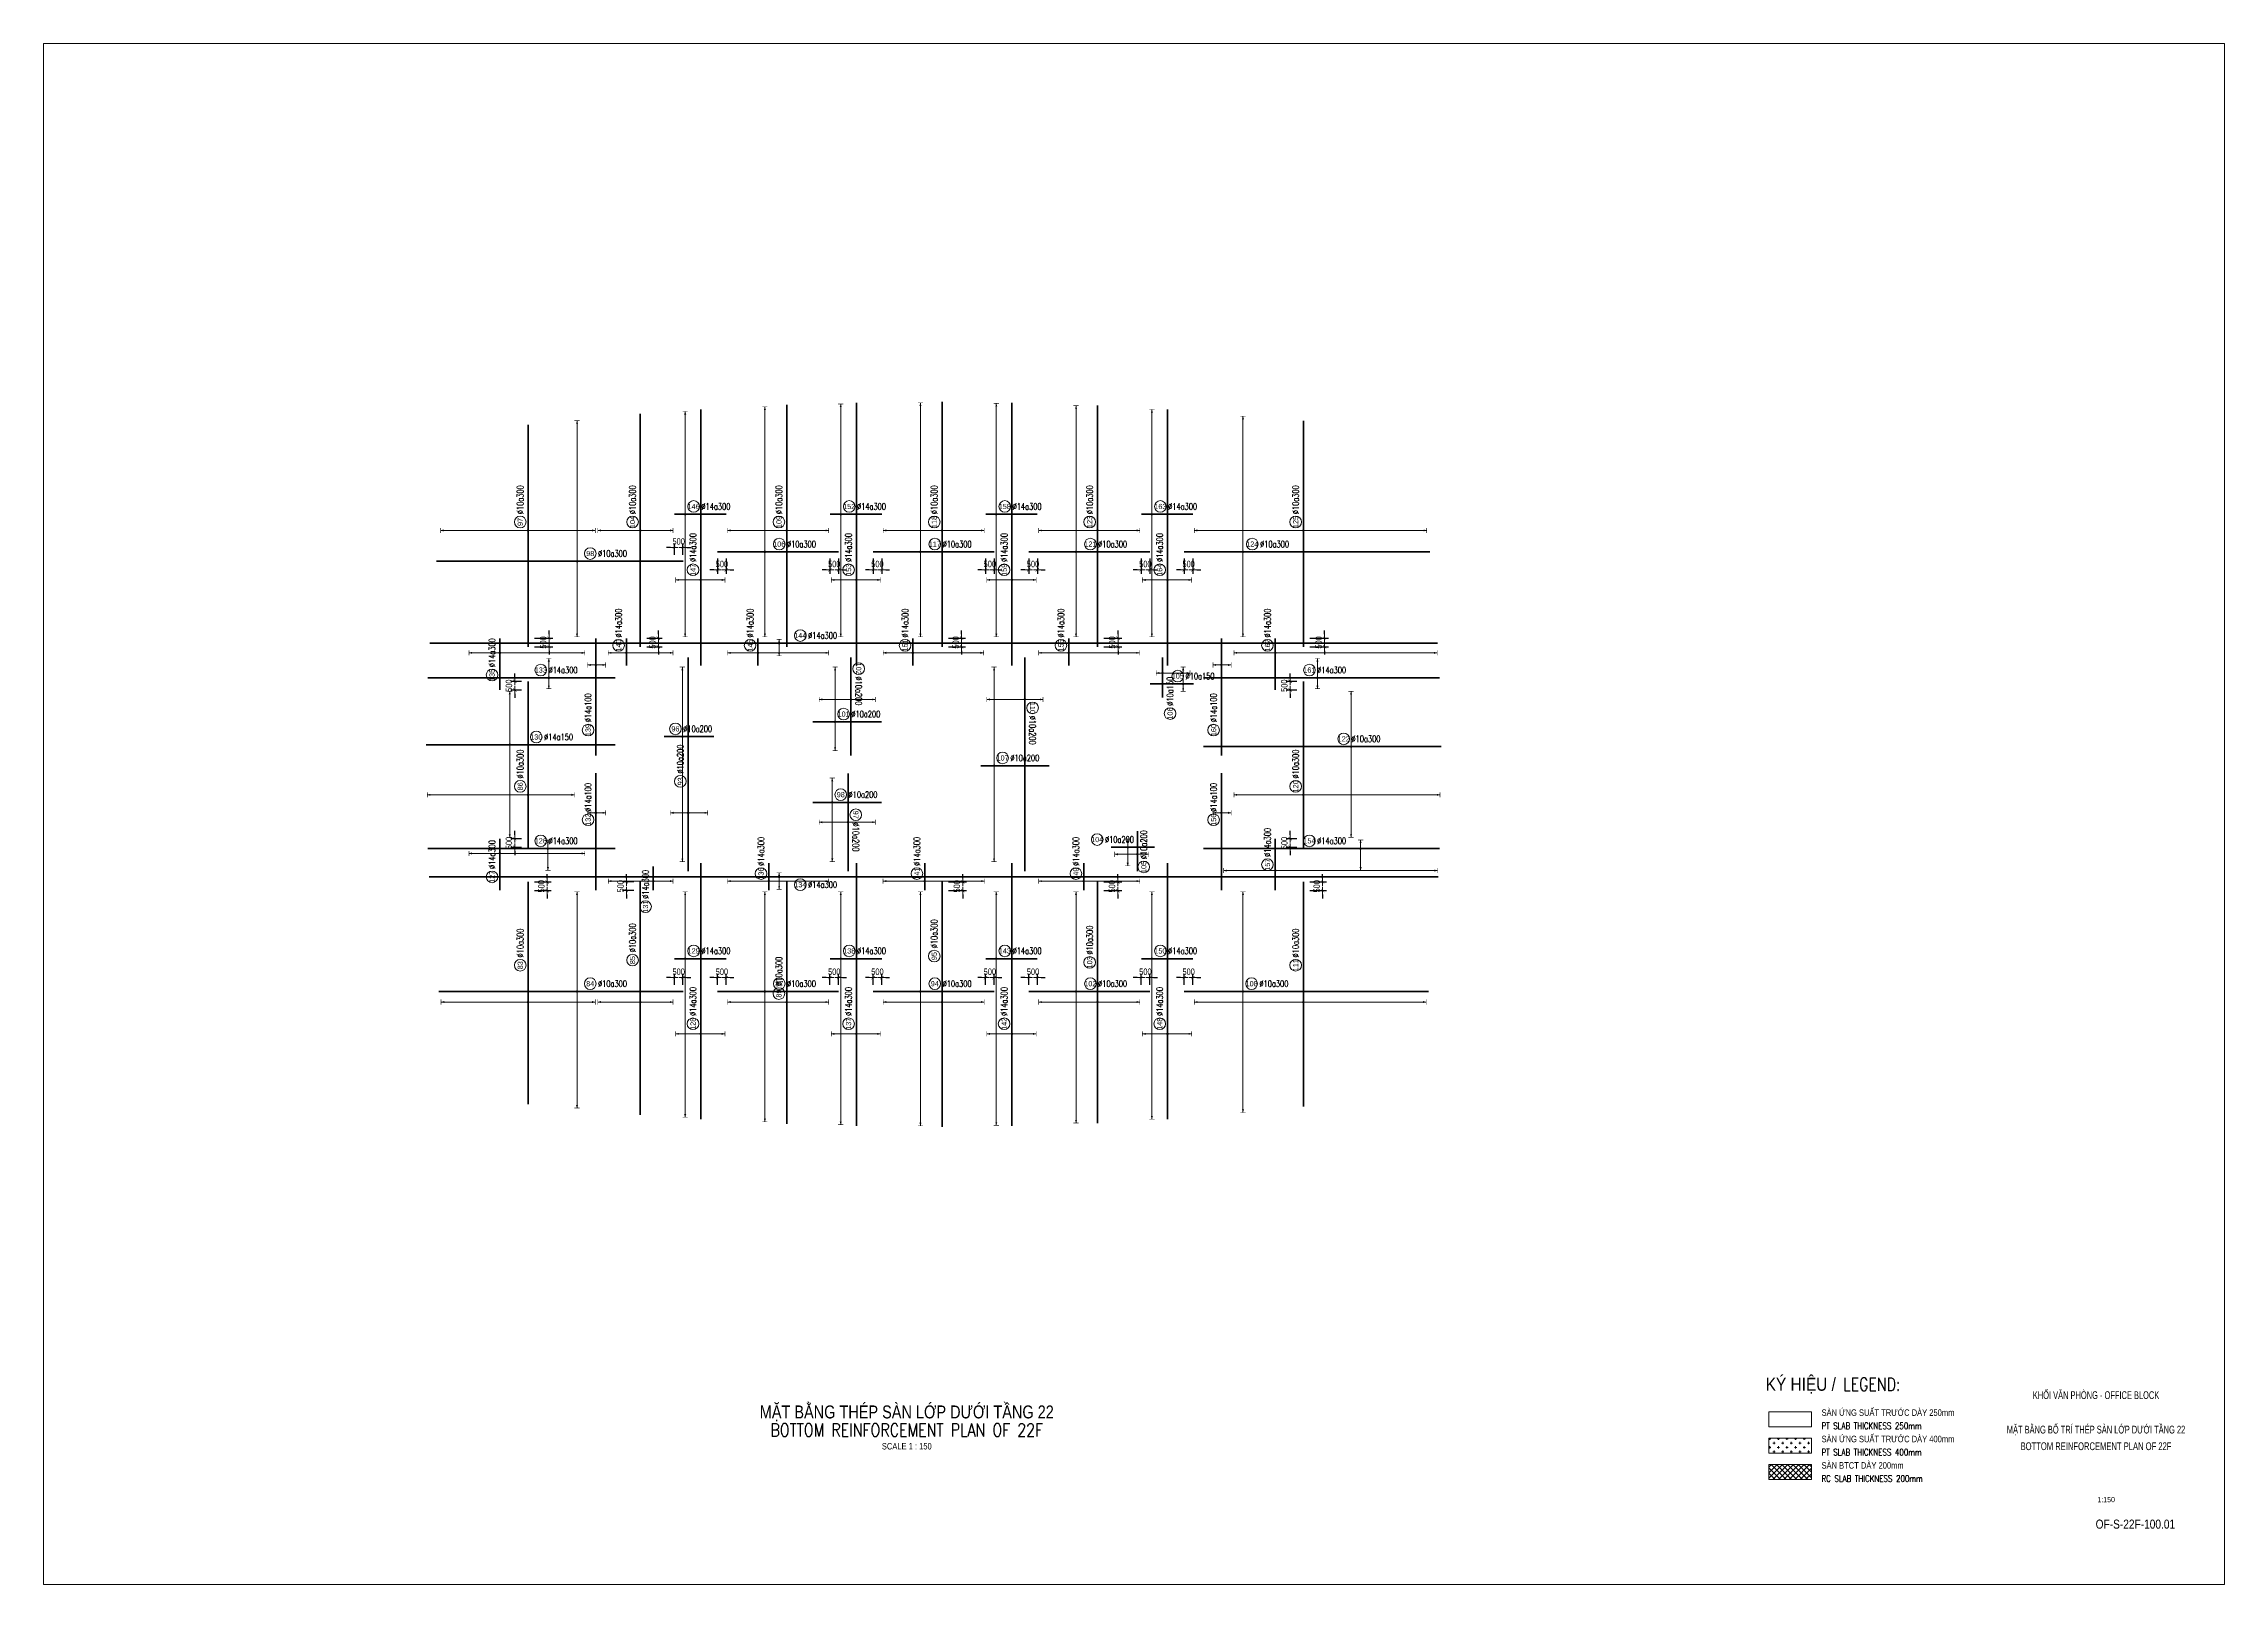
# Paper-space layout 'Layout1' of a CAD drawing. Header units: millimetres. Extents: x 0 to 841, y 0 to 594.
# The model-space entities are those that its viewports show. They can reach past a viewport. Long polylines and large blocks are cut down to what shows.
import ezdxf
from ezdxf.enums import TextEntityAlignment as Align

# ---------------------------------------------------------------- set-up
doc = ezdxf.new("R2010")
doc.units = ezdxf.units.MM
doc.layers.get('0').update_dxf_attribs({"lineweight": 20})
doc.layers.get('Defpoints').update_dxf_attribs({"color": 151, "lineweight": 9})
for name, color, linetype, lineweight in [('NDC_S_ANNO', 7, 'Continuous', 20), ('NDC_S_CONTINUOUS', 3, 'Continuous', 20), ('NDC_S_DIM', 1, 'Continuous', 15), ('NDC_S_ENG TEXT', 2, 'Continuous', 20), ('NDC_S_ENG TITLE', 3, 'Continuous', 20), ('NDC_S_HATCH MATERIAL', 8, 'Continuous', 13), ('NDC_S_REBAR', 4, 'Continuous', 35), ('NDC_S_TEXT SYMBOL', 7, 'Continuous', 20), ('NDC_S_VN TEXT', 7, 'Continuous', 20), ('NDC_S_VN TITLE', 6, 'Continuous', 35)]:
    doc.layers.add(name, color=color, linetype=linetype, lineweight=lineweight)
doc.styles.add('ARIAL', font='arial.ttf', dxfattribs={"width": 0.8})
doc.styles.add('NDC_ANNO', font='', dxfattribs={"width": 0.8})
doc.styles.add('NDC_ARIAL', font='arial.ttf', dxfattribs={"width": 0.85})
doc.styles.add('NDC_DIM', font='', dxfattribs={"width": 0.75})
doc.styles.add('NDC_EN TXT', font='romans.shx', dxfattribs={"width": 0.8})
doc.styles.add('NDC_VIE TXT', font='arial.ttf', dxfattribs={"width": 0.8})
doc.styles.get('NDC_ANNO').set_extended_font_data('Dotum')
doc.styles.get('NDC_DIM').set_extended_font_data('Dotum')
doc.dimstyles.new('NDC_dim_150', dxfattribs={"dimscale": 150, "dimtxt": 2.5, "dimasz": 1.5, "dimexe": 1.5, "dimexo": 2.5, "dimgap": 1, "dimtad": 1, "dimdec": 0, "dimzin": 0, "dimdsep": 46, "dimtxsty": 'NDC_DIM', "dimblk": 'DIMMARK', "dimcen": 0.09, "dimdle": 1.2, "dimclrd": 1, "dimclre": 1, "dimclrt": 3, "dimadec": 0, "dimazin": 0, "dimtfac": 1, "dimtdec": 0, "dimtix": 1, "dimtofl": 0, "dimtmove": 0, "dimatfit": 3, "dimfxl": 8, "dimfxlon": 1, "dimtolj": 1, "dimtzin": 0, "dimarcsym": 0})

psp = doc.layouts.get("Layout1")

# ---------------------------------------------------------------- texts
at = {"color": 1, "linetype": 'Continuous', "style": 'NDC_ARIAL', "width": 0.85}
psp.add_text('1:150', height=2, dxfattribs=at).set_placement((795.4, 32.69), align=Align.MIDDLE_CENTER)
at = {"color": 1, "linetype": 'Continuous', "char_height": 3, "style": 'NDC_ARIAL'}
for s, insert, width, attachment_point in [('{\\W0.6;KHỐI VĂN PHÒNG - OFFICE BLOCK}', (791.5, 72.93), 79.0015, 5), ('{\\W0.6;MẶT BẰNG BỐ TRÍ THÉP SÀN LỚP DƯỚI TẦNG 22}', (791.5, 61.17), 69.0096, 2), ('{\\W0.7;BOTTOM REINFORCEMENT PLAN OF 22F}', (791.5, 51.72), 65.5189, 8)]:
    psp.add_mtext(s, dxfattribs=dict(at, insert=insert, width=width, attachment_point=attachment_point))
at = {"color": 1, "linetype": 'Continuous', "insert": (822, 23.2), "char_height": 3.5, "attachment_point": 6, "style": 'NDC_ARIAL'}
psp.add_mtext('{\\W0.8;OF-S-22F-100.01}', dxfattribs=at)

msp = doc.modelspace()

# ---------------------------------------------------------------- texts
at = {"layer": 'NDC_S_ENG TEXT', "attachment_point": 1, "line_spacing_factor": 0.7, "style": 'NDC_EN TXT'}
for s, insert, char_height in [('LEGEND:', (111804.2, 22523.6), 750), ('PT SLAB THICKNESS 250mm', (110561.6, 19934.3), 375), ('PT SLAB THICKNESS 400mm', (110561.6, 18408.3), 375), ('RC SLAB THICKNESS 200mm', (110561.6, 16882.3), 375)]:
    msp.add_mtext_dynamic_manual_height_columns(s, width=11151.525, gutter_width=10, heights=[0], dxfattribs=dict(at, insert=insert, char_height=char_height))
at = {"layer": 'NDC_S_VN TEXT', "style": 'NDC_VIE TXT', "width": 0.85}
msp.add_text('KÝ HIỆU /', height=750, dxfattribs=at).set_placement((107332.2, 22523.6), align=Align.TOP_LEFT)
at = {"layer": 'NDC_S_VN TEXT', "char_height": 375, "attachment_point": 1, "style": 'NDC_VIE TXT'}
for s, insert in [('SÀN ỨNG SUẤT TRƯỚC DÀY 250mm', (110561.6, 20697.7)), ('SÀN ỨNG SUẤT TRƯỚC DÀY 400mm', (110561.6, 19171.7)), ('SÀN BTCT DÀY 200mm', (110561.6, 17645.7))]:
    msp.add_mtext_dynamic_manual_height_columns(s, width=8485.707, gutter_width=10, heights=[0], dxfattribs=dict(at, insert=insert))

# ---------------------------------------------------------------- blocks, each defined once
blk = doc.blocks.new('Drawing name_symbol')
at = {"layer": 'NDC_S_ENG TITLE', "style": 'NDC_EN TXT', "width": 0.8}
blk.add_attdef('SECTDET1', text='', height=5, dxfattribs=at).set_placement((0, 1.01), align=Align.CENTER)
at = {"layer": 'NDC_S_TEXT SYMBOL', "lineweight": 25, "style": 'NDC_ANNO', "width": 0.8}
blk.add_attdef('SSCALE', text='', height=2.5, dxfattribs=at).set_placement((0, -4), align=Align.CENTER)
at = {"layer": 'NDC_S_VN TITLE', "style": 'NDC_VIE TXT', "width": 0.8}
blk.add_attdef('SECTDET2', text='', height=5, dxfattribs=at).set_placement((0, 7.97), align=Align.CENTER)
blk = doc.blocks.new('DIMMARK')
at = {"layer": 'NDC_S_DIM', "color": 1}
blk.add_line((-1.5, 0), (1, 0), dxfattribs=at)
at = {"layer": 'NDC_S_DIM', "color": 2, "const_width": 0.1}
blk.add_lwpolyline([(-0.42, -0.42), (0.42, 0.42)], dxfattribs=at)
blk = doc.blocks.new('*D246')
at = {"layer": 'Defpoints', "color": 0, "transparency": 16777216}
for p in [(44200, 69741), (44700, 70549), (44700, 69741)]:
    blk.add_point(p, dxfattribs=at)
at = {"layer": 'NDC_S_DIM', "color": 1, "lineweight": -2, "transparency": 16777216}
for p, q in [((44200, 70116), (44200, 70774)), ((44700, 70116), (44700, 70774)), ((43975, 70549), (43750, 70549)), ((44925, 70549), (45150, 70549))]:
    blk.add_line(p, q, dxfattribs=at)
at = {"layer": 'NDC_S_DIM', "color": 1, "lineweight": -2, "transparency": 16777216, "xscale": 225, "yscale": 225, "zscale": 225}
blk.add_blockref('DIMMARK', (44200, 70549), dxfattribs=at)
at = {"layer": 'NDC_S_DIM', "color": 1, "lineweight": -2, "transparency": 16777216, "xscale": 225, "yscale": 225, "zscale": 225, "rotation": 180}
blk.add_blockref('DIMMARK', (44700, 70549), dxfattribs=at)
at = {"layer": 'NDC_S_DIM', "color": 3, "transparency": 16777216, "insert": (44450, 70887), "char_height": 375, "attachment_point": 5, "style": 'NDC_DIM'}
blk.add_mtext('\\A1;500', dxfattribs=at)
blk = doc.blocks.new('*D247')
at = {"layer": 'Defpoints', "color": 0, "transparency": 16777216}
for p in [(46700, 70286), (47200, 70286), (47200, 69246)]:
    blk.add_point(p, dxfattribs=at)
at = {"layer": 'NDC_S_DIM', "color": 1, "lineweight": -2, "transparency": 16777216}
for p, q in [((46700, 69911), (46700, 69021)), ((47200, 69911), (47200, 69021)), ((46475, 69246), (46250, 69246)), ((47425, 69246), (47650, 69246))]:
    blk.add_line(p, q, dxfattribs=at)
at = {"layer": 'NDC_S_DIM', "color": 1, "lineweight": -2, "transparency": 16777216, "xscale": 225, "yscale": 225, "zscale": 225}
blk.add_blockref('DIMMARK', (46700, 69246), dxfattribs=at)
at = {"layer": 'NDC_S_DIM', "color": 1, "lineweight": -2, "transparency": 16777216, "xscale": 225, "yscale": 225, "zscale": 225, "rotation": 180}
blk.add_blockref('DIMMARK', (47200, 69246), dxfattribs=at)
at = {"layer": 'NDC_S_DIM', "color": 3, "transparency": 16777216, "insert": (46950, 69583), "char_height": 375, "attachment_point": 5, "style": 'NDC_DIM'}
blk.add_mtext('\\A1;500', dxfattribs=at)
blk = doc.blocks.new('*D248')
at = {"layer": 'Defpoints', "color": 0, "transparency": 16777216}
for p in [(53200, 70286), (53700, 70286), (53200, 69246)]:
    blk.add_point(p, dxfattribs=at)
at = {"layer": 'NDC_S_DIM', "color": 1, "lineweight": -2, "transparency": 16777216}
for p, q in [((53200, 69911), (53200, 69021)), ((53700, 69911), (53700, 69021)), ((52975, 69246), (52750, 69246)), ((53925, 69246), (54150, 69246))]:
    blk.add_line(p, q, dxfattribs=at)
at = {"layer": 'NDC_S_DIM', "color": 1, "lineweight": -2, "transparency": 16777216, "xscale": 225, "yscale": 225, "zscale": 225}
blk.add_blockref('DIMMARK', (53200, 69246), dxfattribs=at)
at = {"layer": 'NDC_S_DIM', "color": 1, "lineweight": -2, "transparency": 16777216, "xscale": 225, "yscale": 225, "zscale": 225, "rotation": 180}
blk.add_blockref('DIMMARK', (53700, 69246), dxfattribs=at)
at = {"layer": 'NDC_S_DIM', "color": 3, "transparency": 16777216, "insert": (53450, 69583), "char_height": 375, "attachment_point": 5, "style": 'NDC_DIM'}
blk.add_mtext('\\A1;500', dxfattribs=at)
blk = doc.blocks.new('*D249')
at = {"layer": 'Defpoints', "color": 0, "transparency": 16777216}
for p in [(55700, 70286), (56200, 70286), (56200, 69246)]:
    blk.add_point(p, dxfattribs=at)
at = {"layer": 'NDC_S_DIM', "color": 1, "lineweight": -2, "transparency": 16777216}
for p, q in [((55700, 69911), (55700, 69021)), ((56200, 69911), (56200, 69021)), ((55475, 69246), (55250, 69246)), ((56425, 69246), (56650, 69246))]:
    blk.add_line(p, q, dxfattribs=at)
at = {"layer": 'NDC_S_DIM', "color": 1, "lineweight": -2, "transparency": 16777216, "xscale": 225, "yscale": 225, "zscale": 225}
blk.add_blockref('DIMMARK', (55700, 69246), dxfattribs=at)
at = {"layer": 'NDC_S_DIM', "color": 1, "lineweight": -2, "transparency": 16777216, "xscale": 225, "yscale": 225, "zscale": 225, "rotation": 180}
blk.add_blockref('DIMMARK', (56200, 69246), dxfattribs=at)
at = {"layer": 'NDC_S_DIM', "color": 3, "transparency": 16777216, "insert": (55950, 69583), "char_height": 375, "attachment_point": 5, "style": 'NDC_DIM'}
blk.add_mtext('\\A1;500', dxfattribs=at)
blk = doc.blocks.new('*D250')
at = {"layer": 'Defpoints', "color": 0, "transparency": 16777216}
for p in [(62200, 70286), (62700, 70286), (62700, 69246)]:
    blk.add_point(p, dxfattribs=at)
at = {"layer": 'NDC_S_DIM', "color": 1, "lineweight": -2, "transparency": 16777216}
for p, q in [((62200, 69911), (62200, 69021)), ((62700, 69911), (62700, 69021)), ((61975, 69246), (61750, 69246)), ((62925, 69246), (63150, 69246))]:
    blk.add_line(p, q, dxfattribs=at)
at = {"layer": 'NDC_S_DIM', "color": 1, "lineweight": -2, "transparency": 16777216, "xscale": 225, "yscale": 225, "zscale": 225}
blk.add_blockref('DIMMARK', (62200, 69246), dxfattribs=at)
at = {"layer": 'NDC_S_DIM', "color": 1, "lineweight": -2, "transparency": 16777216, "xscale": 225, "yscale": 225, "zscale": 225, "rotation": 180}
blk.add_blockref('DIMMARK', (62700, 69246), dxfattribs=at)
at = {"layer": 'NDC_S_DIM', "color": 3, "transparency": 16777216, "insert": (62450, 69583), "char_height": 375, "attachment_point": 5, "style": 'NDC_DIM'}
blk.add_mtext('\\A1;500', dxfattribs=at)
blk = doc.blocks.new('*D251')
at = {"layer": 'Defpoints', "color": 0, "transparency": 16777216}
for p in [(64700, 70286), (65200, 70286), (64700, 69246)]:
    blk.add_point(p, dxfattribs=at)
at = {"layer": 'NDC_S_DIM', "color": 1, "lineweight": -2, "transparency": 16777216}
for p, q in [((64700, 69911), (64700, 69021)), ((65200, 69911), (65200, 69021)), ((64475, 69246), (64250, 69246)), ((65425, 69246), (65650, 69246))]:
    blk.add_line(p, q, dxfattribs=at)
at = {"layer": 'NDC_S_DIM', "color": 1, "lineweight": -2, "transparency": 16777216, "xscale": 225, "yscale": 225, "zscale": 225}
blk.add_blockref('DIMMARK', (64700, 69246), dxfattribs=at)
at = {"layer": 'NDC_S_DIM', "color": 1, "lineweight": -2, "transparency": 16777216, "xscale": 225, "yscale": 225, "zscale": 225, "rotation": 180}
blk.add_blockref('DIMMARK', (65200, 69246), dxfattribs=at)
at = {"layer": 'NDC_S_DIM', "color": 3, "transparency": 16777216, "insert": (64950, 69583), "char_height": 375, "attachment_point": 5, "style": 'NDC_DIM'}
blk.add_mtext('\\A1;500', dxfattribs=at)
blk = doc.blocks.new('*D252')
at = {"layer": 'Defpoints', "color": 0, "transparency": 16777216}
for p in [(71200, 70286), (71700, 70286), (71200, 69246)]:
    blk.add_point(p, dxfattribs=at)
at = {"layer": 'NDC_S_DIM', "color": 1, "lineweight": -2, "transparency": 16777216}
for p, q in [((71200, 69911), (71200, 69021)), ((71700, 69911), (71700, 69021)), ((70975, 69246), (70750, 69246)), ((71925, 69246), (72150, 69246))]:
    blk.add_line(p, q, dxfattribs=at)
at = {"layer": 'NDC_S_DIM', "color": 1, "lineweight": -2, "transparency": 16777216, "xscale": 225, "yscale": 225, "zscale": 225}
blk.add_blockref('DIMMARK', (71200, 69246), dxfattribs=at)
at = {"layer": 'NDC_S_DIM', "color": 1, "lineweight": -2, "transparency": 16777216, "xscale": 225, "yscale": 225, "zscale": 225, "rotation": 180}
blk.add_blockref('DIMMARK', (71700, 69246), dxfattribs=at)
at = {"layer": 'NDC_S_DIM', "color": 3, "transparency": 16777216, "insert": (71450, 69583), "char_height": 375, "attachment_point": 5, "style": 'NDC_DIM'}
blk.add_mtext('\\A1;500', dxfattribs=at)
blk = doc.blocks.new('*D253')
at = {"layer": 'Defpoints', "color": 0, "transparency": 16777216}
for p in [(73700, 70286), (74200, 70286), (74200, 69246)]:
    blk.add_point(p, dxfattribs=at)
at = {"layer": 'NDC_S_DIM', "color": 1, "lineweight": -2, "transparency": 16777216}
for p, q in [((73700, 69911), (73700, 69021)), ((74200, 69911), (74200, 69021)), ((73475, 69246), (73250, 69246)), ((74425, 69246), (74650, 69246))]:
    blk.add_line(p, q, dxfattribs=at)
at = {"layer": 'NDC_S_DIM', "color": 1, "lineweight": -2, "transparency": 16777216, "xscale": 225, "yscale": 225, "zscale": 225}
blk.add_blockref('DIMMARK', (73700, 69246), dxfattribs=at)
at = {"layer": 'NDC_S_DIM', "color": 1, "lineweight": -2, "transparency": 16777216, "xscale": 225, "yscale": 225, "zscale": 225, "rotation": 180}
blk.add_blockref('DIMMARK', (74200, 69246), dxfattribs=at)
at = {"layer": 'NDC_S_DIM', "color": 3, "transparency": 16777216, "insert": (73950, 69583), "char_height": 375, "attachment_point": 5, "style": 'NDC_DIM'}
blk.add_mtext('\\A1;500', dxfattribs=at)
blk = doc.blocks.new('*D254')
at = {"layer": 'Defpoints', "color": 0, "transparency": 16777216}
for p in [(80590, 65298), (80590, 64798), (81810, 64798)]:
    blk.add_point(p, dxfattribs=at)
at = {"layer": 'NDC_S_DIM', "color": 1, "lineweight": -2, "transparency": 16777216}
for p, q in [((81810, 65523), (81810, 65748)), ((80965, 65298), (82035, 65298)), ((80965, 64798), (82035, 64798)), ((81810, 64573), (81810, 64348))]:
    blk.add_line(p, q, dxfattribs=at)
at = {"layer": 'NDC_S_DIM', "color": 1, "lineweight": -2, "transparency": 16777216, "xscale": 225, "yscale": 225, "zscale": 225}
for p, rotation in [((81810, 65298), 270), ((81810, 64798), 90)]:
    blk.add_blockref('DIMMARK', p, dxfattribs=dict(at, rotation=rotation))
at = {"layer": 'NDC_S_DIM', "color": 3, "transparency": 16777216, "insert": (81472, 65048), "char_height": 375, "attachment_point": 5, "rotation": 90, "style": 'NDC_DIM'}
blk.add_mtext('\\A1;500', dxfattribs=at)
blk = doc.blocks.new('*D255')
at = {"layer": 'Defpoints', "color": 0, "transparency": 16777216}
for p in [(79825, 62298), (80590, 62798), (80590, 62298)]:
    blk.add_point(p, dxfattribs=at)
at = {"layer": 'NDC_S_DIM', "color": 1, "lineweight": -2, "transparency": 16777216}
for p, q in [((79825, 63023), (79825, 63248)), ((80215, 62798), (79600, 62798)), ((80215, 62298), (79600, 62298)), ((79825, 62073), (79825, 61848))]:
    blk.add_line(p, q, dxfattribs=at)
at = {"layer": 'NDC_S_DIM', "color": 1, "lineweight": -2, "transparency": 16777216, "xscale": 225, "yscale": 225, "zscale": 225}
for p, rotation in [((79825, 62798), 270), ((79825, 62298), 90)]:
    blk.add_blockref('DIMMARK', p, dxfattribs=dict(at, rotation=rotation))
at = {"layer": 'NDC_S_DIM', "color": 3, "transparency": 16777216, "insert": (79487, 62548), "char_height": 375, "attachment_point": 5, "rotation": 90, "style": 'NDC_DIM'}
blk.add_mtext('\\A1;500', dxfattribs=at)
blk = doc.blocks.new('*D256')
at = {"layer": 'Defpoints', "color": 0, "transparency": 16777216}
for p in [(79825, 53698), (80590, 53698), (80590, 53198)]:
    blk.add_point(p, dxfattribs=at)
at = {"layer": 'NDC_S_DIM', "color": 1, "lineweight": -2, "transparency": 16777216}
for p, q in [((80215, 53698), (79600, 53698)), ((80215, 53198), (79600, 53198)), ((79825, 53923), (79825, 54148)), ((79825, 52973), (79825, 52748))]:
    blk.add_line(p, q, dxfattribs=at)
at = {"layer": 'NDC_S_DIM', "color": 1, "lineweight": -2, "transparency": 16777216, "xscale": 225, "yscale": 225, "zscale": 225}
for p, rotation in [((79825, 53698), 270), ((79825, 53198), 90)]:
    blk.add_blockref('DIMMARK', p, dxfattribs=dict(at, rotation=rotation))
at = {"layer": 'NDC_S_DIM', "color": 3, "transparency": 16777216, "insert": (79487, 53448), "char_height": 375, "attachment_point": 5, "rotation": 90, "style": 'NDC_DIM'}
blk.add_mtext('\\A1;500', dxfattribs=at)
blk = doc.blocks.new('*D257')
at = {"layer": 'Defpoints', "color": 0, "transparency": 16777216}
for p in [(80590, 51198), (80590, 50698), (81700, 50698)]:
    blk.add_point(p, dxfattribs=at)
at = {"layer": 'NDC_S_DIM', "color": 1, "lineweight": -2, "transparency": 16777216}
for p, q in [((80965, 51198), (81925, 51198)), ((80965, 50698), (81925, 50698)), ((81700, 51423), (81700, 51648)), ((81700, 50473), (81700, 50248))]:
    blk.add_line(p, q, dxfattribs=at)
at = {"layer": 'NDC_S_DIM', "color": 1, "lineweight": -2, "transparency": 16777216, "xscale": 225, "yscale": 225, "zscale": 225}
for p, rotation in [((81700, 51198), 270), ((81700, 50698), 90)]:
    blk.add_blockref('DIMMARK', p, dxfattribs=dict(at, rotation=rotation))
at = {"layer": 'NDC_S_DIM', "color": 3, "transparency": 16777216, "insert": (81362, 50948), "char_height": 375, "attachment_point": 5, "rotation": 90, "style": 'NDC_DIM'}
blk.add_mtext('\\A1;500', dxfattribs=at)
blk = doc.blocks.new('*D258')
at = {"layer": 'Defpoints', "color": 0, "transparency": 16777216}
for p in [(74200, 45666), (73700, 44865), (74200, 44865)]:
    blk.add_point(p, dxfattribs=at)
at = {"layer": 'NDC_S_DIM', "color": 1, "lineweight": -2, "transparency": 16777216}
for p, q in [((73475, 45666), (73250, 45666)), ((73700, 45240), (73700, 45891)), ((74200, 45240), (74200, 45891)), ((74425, 45666), (74650, 45666))]:
    blk.add_line(p, q, dxfattribs=at)
at = {"layer": 'NDC_S_DIM', "color": 1, "lineweight": -2, "transparency": 16777216, "xscale": 225, "yscale": 225, "zscale": 225}
blk.add_blockref('DIMMARK', (73700, 45666), dxfattribs=at)
at = {"layer": 'NDC_S_DIM', "color": 1, "lineweight": -2, "transparency": 16777216, "xscale": 225, "yscale": 225, "zscale": 225, "rotation": 180}
blk.add_blockref('DIMMARK', (74200, 45666), dxfattribs=at)
at = {"layer": 'NDC_S_DIM', "color": 3, "transparency": 16777216, "insert": (73950, 46004), "char_height": 375, "attachment_point": 5, "style": 'NDC_DIM'}
blk.add_mtext('\\A1;500', dxfattribs=at)
blk = doc.blocks.new('*D259')
at = {"layer": 'Defpoints', "color": 0, "transparency": 16777216}
for p in [(71200, 45666), (71200, 44865), (71700, 44865)]:
    blk.add_point(p, dxfattribs=at)
at = {"layer": 'NDC_S_DIM', "color": 1, "lineweight": -2, "transparency": 16777216}
for p, q in [((70975, 45666), (70750, 45666)), ((71200, 45240), (71200, 45891)), ((71700, 45240), (71700, 45891)), ((71925, 45666), (72150, 45666))]:
    blk.add_line(p, q, dxfattribs=at)
at = {"layer": 'NDC_S_DIM', "color": 1, "lineweight": -2, "transparency": 16777216, "xscale": 225, "yscale": 225, "zscale": 225}
blk.add_blockref('DIMMARK', (71200, 45666), dxfattribs=at)
at = {"layer": 'NDC_S_DIM', "color": 1, "lineweight": -2, "transparency": 16777216, "xscale": 225, "yscale": 225, "zscale": 225, "rotation": 180}
blk.add_blockref('DIMMARK', (71700, 45666), dxfattribs=at)
at = {"layer": 'NDC_S_DIM', "color": 3, "transparency": 16777216, "insert": (71450, 46004), "char_height": 375, "attachment_point": 5, "style": 'NDC_DIM'}
blk.add_mtext('\\A1;500', dxfattribs=at)
blk = doc.blocks.new('*D260')
at = {"layer": 'Defpoints', "color": 0, "transparency": 16777216}
for p in [(65200, 45666), (64700, 44865), (65200, 44865)]:
    blk.add_point(p, dxfattribs=at)
at = {"layer": 'NDC_S_DIM', "color": 1, "lineweight": -2, "transparency": 16777216}
for p, q in [((64475, 45666), (64250, 45666)), ((64700, 45240), (64700, 45891)), ((65200, 45240), (65200, 45891)), ((65425, 45666), (65650, 45666))]:
    blk.add_line(p, q, dxfattribs=at)
at = {"layer": 'NDC_S_DIM', "color": 1, "lineweight": -2, "transparency": 16777216, "xscale": 225, "yscale": 225, "zscale": 225}
blk.add_blockref('DIMMARK', (64700, 45666), dxfattribs=at)
at = {"layer": 'NDC_S_DIM', "color": 1, "lineweight": -2, "transparency": 16777216, "xscale": 225, "yscale": 225, "zscale": 225, "rotation": 180}
blk.add_blockref('DIMMARK', (65200, 45666), dxfattribs=at)
at = {"layer": 'NDC_S_DIM', "color": 3, "transparency": 16777216, "insert": (64950, 46004), "char_height": 375, "attachment_point": 5, "style": 'NDC_DIM'}
blk.add_mtext('\\A1;500', dxfattribs=at)
blk = doc.blocks.new('*D261')
at = {"layer": 'Defpoints', "color": 0, "transparency": 16777216}
for p in [(62200, 45666), (62200, 44865), (62700, 44865)]:
    blk.add_point(p, dxfattribs=at)
at = {"layer": 'NDC_S_DIM', "color": 1, "lineweight": -2, "transparency": 16777216}
for p, q in [((61975, 45666), (61750, 45666)), ((62200, 45240), (62200, 45891)), ((62700, 45240), (62700, 45891)), ((62925, 45666), (63150, 45666))]:
    blk.add_line(p, q, dxfattribs=at)
at = {"layer": 'NDC_S_DIM', "color": 1, "lineweight": -2, "transparency": 16777216, "xscale": 225, "yscale": 225, "zscale": 225}
blk.add_blockref('DIMMARK', (62200, 45666), dxfattribs=at)
at = {"layer": 'NDC_S_DIM', "color": 1, "lineweight": -2, "transparency": 16777216, "xscale": 225, "yscale": 225, "zscale": 225, "rotation": 180}
blk.add_blockref('DIMMARK', (62700, 45666), dxfattribs=at)
at = {"layer": 'NDC_S_DIM', "color": 3, "transparency": 16777216, "insert": (62450, 46004), "char_height": 375, "attachment_point": 5, "style": 'NDC_DIM'}
blk.add_mtext('\\A1;500', dxfattribs=at)
blk = doc.blocks.new('*D262')
at = {"layer": 'Defpoints', "color": 0, "transparency": 16777216}
for p in [(56200, 45666), (55700, 44865), (56200, 44865)]:
    blk.add_point(p, dxfattribs=at)
at = {"layer": 'NDC_S_DIM', "color": 1, "lineweight": -2, "transparency": 16777216}
for p, q in [((55475, 45666), (55250, 45666)), ((55700, 45240), (55700, 45891)), ((56200, 45240), (56200, 45891)), ((56425, 45666), (56650, 45666))]:
    blk.add_line(p, q, dxfattribs=at)
at = {"layer": 'NDC_S_DIM', "color": 1, "lineweight": -2, "transparency": 16777216, "xscale": 225, "yscale": 225, "zscale": 225}
blk.add_blockref('DIMMARK', (55700, 45666), dxfattribs=at)
at = {"layer": 'NDC_S_DIM', "color": 1, "lineweight": -2, "transparency": 16777216, "xscale": 225, "yscale": 225, "zscale": 225, "rotation": 180}
blk.add_blockref('DIMMARK', (56200, 45666), dxfattribs=at)
at = {"layer": 'NDC_S_DIM', "color": 3, "transparency": 16777216, "insert": (55950, 46004), "char_height": 375, "attachment_point": 5, "style": 'NDC_DIM'}
blk.add_mtext('\\A1;500', dxfattribs=at)
blk = doc.blocks.new('*D263')
at = {"layer": 'Defpoints', "color": 0, "transparency": 16777216}
for p in [(53200, 45666), (53200, 44865), (53700, 44865)]:
    blk.add_point(p, dxfattribs=at)
at = {"layer": 'NDC_S_DIM', "color": 1, "lineweight": -2, "transparency": 16777216}
for p, q in [((52975, 45666), (52750, 45666)), ((53200, 45240), (53200, 45891)), ((53700, 45240), (53700, 45891)), ((53925, 45666), (54150, 45666))]:
    blk.add_line(p, q, dxfattribs=at)
at = {"layer": 'NDC_S_DIM', "color": 1, "lineweight": -2, "transparency": 16777216, "xscale": 225, "yscale": 225, "zscale": 225}
blk.add_blockref('DIMMARK', (53200, 45666), dxfattribs=at)
at = {"layer": 'NDC_S_DIM', "color": 1, "lineweight": -2, "transparency": 16777216, "xscale": 225, "yscale": 225, "zscale": 225, "rotation": 180}
blk.add_blockref('DIMMARK', (53700, 45666), dxfattribs=at)
at = {"layer": 'NDC_S_DIM', "color": 3, "transparency": 16777216, "insert": (53450, 46004), "char_height": 375, "attachment_point": 5, "style": 'NDC_DIM'}
blk.add_mtext('\\A1;500', dxfattribs=at)
blk = doc.blocks.new('*D264')
at = {"layer": 'Defpoints', "color": 0, "transparency": 16777216}
for p in [(47200, 45666), (46700, 44865), (47200, 44865)]:
    blk.add_point(p, dxfattribs=at)
at = {"layer": 'NDC_S_DIM', "color": 1, "lineweight": -2, "transparency": 16777216}
for p, q in [((46475, 45666), (46250, 45666)), ((46700, 45240), (46700, 45891)), ((47200, 45240), (47200, 45891)), ((47425, 45666), (47650, 45666))]:
    blk.add_line(p, q, dxfattribs=at)
at = {"layer": 'NDC_S_DIM', "color": 1, "lineweight": -2, "transparency": 16777216, "xscale": 225, "yscale": 225, "zscale": 225}
blk.add_blockref('DIMMARK', (46700, 45666), dxfattribs=at)
at = {"layer": 'NDC_S_DIM', "color": 1, "lineweight": -2, "transparency": 16777216, "xscale": 225, "yscale": 225, "zscale": 225, "rotation": 180}
blk.add_blockref('DIMMARK', (47200, 45666), dxfattribs=at)
at = {"layer": 'NDC_S_DIM', "color": 3, "transparency": 16777216, "insert": (46950, 46004), "char_height": 375, "attachment_point": 5, "style": 'NDC_DIM'}
blk.add_mtext('\\A1;500', dxfattribs=at)
blk = doc.blocks.new('*D265')
at = {"layer": 'Defpoints', "color": 0, "transparency": 16777216}
for p in [(44200, 45666), (44200, 44865), (44700, 44865)]:
    blk.add_point(p, dxfattribs=at)
at = {"layer": 'NDC_S_DIM', "color": 1, "lineweight": -2, "transparency": 16777216}
for p, q in [((43975, 45666), (43750, 45666)), ((44200, 45240), (44200, 45891)), ((44700, 45240), (44700, 45891)), ((44925, 45666), (45150, 45666))]:
    blk.add_line(p, q, dxfattribs=at)
at = {"layer": 'NDC_S_DIM', "color": 1, "lineweight": -2, "transparency": 16777216, "xscale": 225, "yscale": 225, "zscale": 225}
blk.add_blockref('DIMMARK', (44200, 45666), dxfattribs=at)
at = {"layer": 'NDC_S_DIM', "color": 1, "lineweight": -2, "transparency": 16777216, "xscale": 225, "yscale": 225, "zscale": 225, "rotation": 180}
blk.add_blockref('DIMMARK', (44700, 45666), dxfattribs=at)
at = {"layer": 'NDC_S_DIM', "color": 3, "transparency": 16777216, "insert": (44450, 46004), "char_height": 375, "attachment_point": 5, "style": 'NDC_DIM'}
blk.add_mtext('\\A1;500', dxfattribs=at)
blk = doc.blocks.new('*D266')
at = {"layer": 'Defpoints', "color": 0, "transparency": 16777216}
for p in [(42230, 65298), (42230, 64798), (43277, 65298)]:
    blk.add_point(p, dxfattribs=at)
at = {"layer": 'NDC_S_DIM', "color": 1, "lineweight": -2, "transparency": 16777216}
for p, q in [((43277, 65523), (43277, 65748)), ((42605, 65298), (43502, 65298)), ((42605, 64798), (43502, 64798)), ((43277, 64573), (43277, 64348))]:
    blk.add_line(p, q, dxfattribs=at)
at = {"layer": 'NDC_S_DIM', "color": 1, "lineweight": -2, "transparency": 16777216, "xscale": 225, "yscale": 225, "zscale": 225}
for p, rotation in [((43277, 65298), 270), ((43277, 64798), 90)]:
    blk.add_blockref('DIMMARK', p, dxfattribs=dict(at, rotation=rotation))
at = {"layer": 'NDC_S_DIM', "color": 3, "transparency": 16777216, "insert": (42939, 65048), "char_height": 375, "attachment_point": 5, "rotation": 90, "style": 'NDC_DIM'}
blk.add_mtext('\\A1;500', dxfattribs=at)
blk = doc.blocks.new('*D267')
at = {"layer": 'Defpoints', "color": 0, "transparency": 16777216}
for p in [(59683, 65298), (59683, 64798), (60815, 65298)]:
    blk.add_point(p, dxfattribs=at)
at = {"layer": 'NDC_S_DIM', "color": 1, "lineweight": -2, "transparency": 16777216}
for p, q in [((60815, 65523), (60815, 65748)), ((60058, 65298), (61040, 65298)), ((60058, 64798), (61040, 64798)), ((60815, 64573), (60815, 64348))]:
    blk.add_line(p, q, dxfattribs=at)
at = {"layer": 'NDC_S_DIM', "color": 1, "lineweight": -2, "transparency": 16777216, "xscale": 225, "yscale": 225, "zscale": 225}
for p, rotation in [((60815, 65298), 270), ((60815, 64798), 90)]:
    blk.add_blockref('DIMMARK', p, dxfattribs=dict(at, rotation=rotation))
at = {"layer": 'NDC_S_DIM', "color": 3, "transparency": 16777216, "insert": (60477, 65048), "char_height": 375, "attachment_point": 5, "rotation": 90, "style": 'NDC_DIM'}
blk.add_mtext('\\A1;500', dxfattribs=at)
blk = doc.blocks.new('*D268')
at = {"layer": 'Defpoints', "color": 0, "transparency": 16777216}
for p in [(68675, 65298), (68675, 64798), (69866, 65298)]:
    blk.add_point(p, dxfattribs=at)
at = {"layer": 'NDC_S_DIM', "color": 1, "lineweight": -2, "transparency": 16777216}
for p, q in [((69866, 65523), (69866, 65748)), ((69050, 65298), (70091, 65298)), ((69050, 64798), (70091, 64798)), ((69866, 64573), (69866, 64348))]:
    blk.add_line(p, q, dxfattribs=at)
at = {"layer": 'NDC_S_DIM', "color": 1, "lineweight": -2, "transparency": 16777216, "xscale": 225, "yscale": 225, "zscale": 225}
for p, rotation in [((69866, 65298), 270), ((69866, 64798), 90)]:
    blk.add_blockref('DIMMARK', p, dxfattribs=dict(at, rotation=rotation))
at = {"layer": 'NDC_S_DIM', "color": 3, "transparency": 16777216, "insert": (69528, 65048), "char_height": 375, "attachment_point": 5, "rotation": 90, "style": 'NDC_DIM'}
blk.add_mtext('\\A1;500', dxfattribs=at)
blk = doc.blocks.new('*D269')
at = {"layer": 'Defpoints', "color": 0, "transparency": 16777216}
for p in [(68675, 51198), (68675, 50698), (69855, 50698)]:
    blk.add_point(p, dxfattribs=at)
at = {"layer": 'NDC_S_DIM', "color": 1, "lineweight": -2, "transparency": 16777216}
for p, q in [((69050, 51198), (70080, 51198)), ((69050, 50698), (70080, 50698)), ((69855, 51423), (69855, 51648)), ((69855, 50473), (69855, 50248))]:
    blk.add_line(p, q, dxfattribs=at)
at = {"layer": 'NDC_S_DIM', "color": 1, "lineweight": -2, "transparency": 16777216, "xscale": 225, "yscale": 225, "zscale": 225}
for p, rotation in [((69855, 51198), 270), ((69855, 50698), 90)]:
    blk.add_blockref('DIMMARK', p, dxfattribs=dict(at, rotation=rotation))
at = {"layer": 'NDC_S_DIM', "color": 3, "transparency": 16777216, "insert": (69518, 50948), "char_height": 375, "attachment_point": 5, "rotation": 90, "style": 'NDC_DIM'}
blk.add_mtext('\\A1;500', dxfattribs=at)
blk = doc.blocks.new('*D270')
at = {"layer": 'Defpoints', "color": 0, "transparency": 16777216}
for p in [(59683, 51198), (59683, 50698), (60882, 50698)]:
    blk.add_point(p, dxfattribs=at)
at = {"layer": 'NDC_S_DIM', "color": 1, "lineweight": -2, "transparency": 16777216}
for p, q in [((60058, 51198), (61107, 51198)), ((60058, 50698), (61107, 50698)), ((60882, 51423), (60882, 51648)), ((60882, 50473), (60882, 50248))]:
    blk.add_line(p, q, dxfattribs=at)
at = {"layer": 'NDC_S_DIM', "color": 1, "lineweight": -2, "transparency": 16777216, "xscale": 225, "yscale": 225, "zscale": 225}
for p, rotation in [((60882, 51198), 270), ((60882, 50698), 90)]:
    blk.add_blockref('DIMMARK', p, dxfattribs=dict(at, rotation=rotation))
at = {"layer": 'NDC_S_DIM', "color": 3, "transparency": 16777216, "insert": (60544, 50948), "char_height": 375, "attachment_point": 5, "rotation": 90, "style": 'NDC_DIM'}
blk.add_mtext('\\A1;500', dxfattribs=at)
blk = doc.blocks.new('*D271')
at = {"layer": 'Defpoints', "color": 0, "transparency": 16777216}
for p in [(41429, 50698), (42230, 51198), (42230, 50698)]:
    blk.add_point(p, dxfattribs=at)
at = {"layer": 'NDC_S_DIM', "color": 1, "lineweight": -2, "transparency": 16777216}
for p, q in [((41855, 51198), (41204, 51198)), ((41855, 50698), (41204, 50698)), ((41429, 51423), (41429, 51648)), ((41429, 50473), (41429, 50248))]:
    blk.add_line(p, q, dxfattribs=at)
at = {"layer": 'NDC_S_DIM', "color": 1, "lineweight": -2, "transparency": 16777216, "xscale": 225, "yscale": 225, "zscale": 225}
for p, rotation in [((41429, 51198), 270), ((41429, 50698), 90)]:
    blk.add_blockref('DIMMARK', p, dxfattribs=dict(at, rotation=rotation))
at = {"layer": 'NDC_S_DIM', "color": 3, "transparency": 16777216, "insert": (41091, 50948), "char_height": 375, "attachment_point": 5, "rotation": 90, "style": 'NDC_DIM'}
blk.add_mtext('\\A1;500', dxfattribs=at)
blk = doc.blocks.new('*D272')
at = {"layer": 'Defpoints', "color": 0, "transparency": 16777216}
for p in [(34969, 62298), (35734, 62798), (35734, 62298)]:
    blk.add_point(p, dxfattribs=at)
at = {"layer": 'NDC_S_DIM', "color": 1, "lineweight": -2, "transparency": 16777216}
for p, q in [((34969, 63023), (34969, 63248)), ((35359, 62798), (34744, 62798)), ((35359, 62298), (34744, 62298)), ((34969, 62073), (34969, 61848))]:
    blk.add_line(p, q, dxfattribs=at)
at = {"layer": 'NDC_S_DIM', "color": 1, "lineweight": -2, "transparency": 16777216, "xscale": 225, "yscale": 225, "zscale": 225}
for p, rotation in [((34969, 62798), 270), ((34969, 62298), 90)]:
    blk.add_blockref('DIMMARK', p, dxfattribs=dict(at, rotation=rotation))
at = {"layer": 'NDC_S_DIM', "color": 3, "transparency": 16777216, "insert": (34632, 62548), "char_height": 375, "attachment_point": 5, "rotation": 90, "style": 'NDC_DIM'}
blk.add_mtext('\\A1;500', dxfattribs=at)
blk = doc.blocks.new('*D273')
at = {"layer": 'Defpoints', "color": 0, "transparency": 16777216}
for p in [(34969, 53698), (35734, 53698), (35734, 53198)]:
    blk.add_point(p, dxfattribs=at)
at = {"layer": 'NDC_S_DIM', "color": 1, "lineweight": -2, "transparency": 16777216}
for p, q in [((35359, 53698), (34744, 53698)), ((35359, 53198), (34744, 53198)), ((34969, 53923), (34969, 54148)), ((34969, 52973), (34969, 52748))]:
    blk.add_line(p, q, dxfattribs=at)
at = {"layer": 'NDC_S_DIM', "color": 1, "lineweight": -2, "transparency": 16777216, "xscale": 225, "yscale": 225, "zscale": 225}
for p, rotation in [((34969, 53698), 270), ((34969, 53198), 90)]:
    blk.add_blockref('DIMMARK', p, dxfattribs=dict(at, rotation=rotation))
at = {"layer": 'NDC_S_DIM', "color": 3, "transparency": 16777216, "insert": (34632, 53448), "char_height": 375, "attachment_point": 5, "rotation": 90, "style": 'NDC_DIM'}
blk.add_mtext('\\A1;500', dxfattribs=at)
blk = doc.blocks.new('*D274')
at = {"layer": 'Defpoints', "color": 0, "transparency": 16777216}
for p in [(35734, 65298), (35734, 64798), (36954, 64798)]:
    blk.add_point(p, dxfattribs=at)
at = {"layer": 'NDC_S_DIM', "color": 1, "lineweight": -2, "transparency": 16777216}
for p, q in [((36954, 65523), (36954, 65748)), ((36109, 65298), (37179, 65298)), ((36109, 64798), (37179, 64798)), ((36954, 64573), (36954, 64348))]:
    blk.add_line(p, q, dxfattribs=at)
at = {"layer": 'NDC_S_DIM', "color": 1, "lineweight": -2, "transparency": 16777216, "xscale": 225, "yscale": 225, "zscale": 225}
for p, rotation in [((36954, 65298), 270), ((36954, 64798), 90)]:
    blk.add_blockref('DIMMARK', p, dxfattribs=dict(at, rotation=rotation))
at = {"layer": 'NDC_S_DIM', "color": 3, "transparency": 16777216, "insert": (36617, 65048), "char_height": 375, "attachment_point": 5, "rotation": 90, "style": 'NDC_DIM'}
blk.add_mtext('\\A1;500', dxfattribs=at)
blk = doc.blocks.new('*D275')
at = {"layer": 'Defpoints', "color": 0, "transparency": 16777216}
for p in [(35734, 51198), (35734, 50698), (36845, 50698)]:
    blk.add_point(p, dxfattribs=at)
at = {"layer": 'NDC_S_DIM', "color": 1, "lineweight": -2, "transparency": 16777216}
for p, q in [((36109, 51198), (37070, 51198)), ((36109, 50698), (37070, 50698)), ((36845, 51423), (36845, 51648)), ((36845, 50473), (36845, 50248))]:
    blk.add_line(p, q, dxfattribs=at)
at = {"layer": 'NDC_S_DIM', "color": 1, "lineweight": -2, "transparency": 16777216, "xscale": 225, "yscale": 225, "zscale": 225}
for p, rotation in [((36845, 51198), 270), ((36845, 50698), 90)]:
    blk.add_blockref('DIMMARK', p, dxfattribs=dict(at, rotation=rotation))
at = {"layer": 'NDC_S_DIM', "color": 3, "transparency": 16777216, "insert": (36507, 50948), "char_height": 375, "attachment_point": 5, "rotation": 90, "style": 'NDC_DIM'}
blk.add_mtext('\\A1;500', dxfattribs=at)
blk = doc.blocks.new('*U427')
h = blk.add_hatch(color=6)
edge = h.paths.add_edge_path()
edge.add_arc((27.07, 0), 0.3, 0, 360)
at = {"layer": 'NDC_S_DIM', "color": 8}
for q in [(27.07, 1.49), (27.07, -4.84)]:
    blk.add_line((27.07, 0), q, dxfattribs=at)
for points in [[(26.07, 1.49, 0.2, 0.2, 0), (28.07, 1.49, 0, 0, 0)], [(26.07, -4.84, 0.2, 0.2, 0), (28.07, -4.84, 0, 0, 0)]]:
    blk.add_lwpolyline(points, format="xyseb", dxfattribs=at)
at = {"layer": 'NDC_S_DIM', "color": 6}
blk.add_circle((27.07, 0), 0.3, dxfattribs=at)
at = {"layer": 'NDC_S_DIM'}
blk.add_circle((35.24, 3), 2.25, dxfattribs=at)
at = {"layer": 'NDC_S_DIM', "color": 8}
for points in [[(26.67, 0.29), (27.07, 1.49), (27.47, 0.29)], [(26.67, -3.64), (27.07, -4.84), (27.47, -3.64)]]:
    blk.add_solid(points, dxfattribs=at)
at = {"layer": 'NDC_S_REBAR'}
for p, q in [((0, 0), (-107.67, 0)), ((-107.67, 0), (-107.67, 0)), ((0, 0), (281, 0)), ((281, 0), (281, 0)), ((281, 0), (281, 0)), ((-107.67, 0), (-107.67, 0))]:
    blk.add_line(p, q, dxfattribs=at)
at = {"layer": 'NDC_S_VN TEXT', "style": 'ARIAL', "width": 0.8}
blk.add_attdef('KHT', text='', height=2, dxfattribs=at).set_placement((35.24, 3), align=Align.MIDDLE_CENTER)
at = {"layer": 'NDC_S_VN TEXT', "color": 3, "style": 'NDC_EN TXT', "width": 0.75}
blk.add_attdef('DKT', (38.24, 1.75), '', height=2.5, dxfattribs=at)
blk = doc.blocks.new('*U426')
h = blk.add_hatch(color=6)
edge = h.paths.add_edge_path()
edge.add_arc((-7.93, 0), 0.3, 0, 360)
at = {"layer": 'NDC_S_DIM', "color": 8}
for q in [(-7.93, 55.93), (-7.93, -32.75)]:
    blk.add_line((-7.93, 0), q, dxfattribs=at)
for points in [[(-8.93, 55.93, 0.2, 0.2, 0), (-6.93, 55.93, 0, 0, 0)], [(-8.93, -32.75, 0.2, 0.2, 0), (-6.93, -32.75, 0, 0, 0)]]:
    blk.add_lwpolyline(points, format="xyseb", dxfattribs=at)
at = {"layer": 'NDC_S_DIM', "color": 6}
blk.add_circle((-7.93, 0), 0.3, dxfattribs=at)
at = {"layer": 'NDC_S_DIM'}
blk.add_circle((-2.39, 3), 2.25, dxfattribs=at)
at = {"layer": 'NDC_S_DIM', "color": 8}
for points in [[(-8.33, 54.73), (-7.93, 55.93), (-7.53, 54.73)], [(-8.33, -31.55), (-7.93, -32.75), (-7.53, -31.55)]]:
    blk.add_solid(points, dxfattribs=at)
at = {"layer": 'NDC_S_REBAR'}
for p, q in [((0, 0), (-26.16, 0)), ((-26.16, 0), (-26.16, 0)), ((0, 0), (20.5, 0)), ((20.5, 0), (20.5, 0)), ((20.5, 0), (20.5, 0)), ((-26.16, 0), (-26.16, 0))]:
    blk.add_line(p, q, dxfattribs=at)
at = {"layer": 'NDC_S_VN TEXT', "style": 'ARIAL', "width": 0.8}
blk.add_attdef('KHT', text='', height=2, dxfattribs=at).set_placement((-2.39, 3), align=Align.MIDDLE_CENTER)
at = {"layer": 'NDC_S_VN TEXT', "color": 3, "style": 'NDC_EN TXT', "width": 0.75}
blk.add_attdef('DKT', (0.61, 1.75), '', height=2.5, dxfattribs=at)
blk = doc.blocks.new('*U425')
h = blk.add_hatch(color=6)
edge = h.paths.add_edge_path()
edge.add_arc((-7.93, 0), 0.3, 0, 360)
at = {"layer": 'NDC_S_DIM', "color": 8}
for q in [(-7.93, 57.45), (-7.93, -32.75)]:
    blk.add_line((-7.93, 0), q, dxfattribs=at)
for points in [[(-8.93, 57.45, 0.2, 0.2, 0), (-6.93, 57.45, 0, 0, 0)], [(-8.93, -32.75, 0.2, 0.2, 0), (-6.93, -32.75, 0, 0, 0)]]:
    blk.add_lwpolyline(points, format="xyseb", dxfattribs=at)
at = {"layer": 'NDC_S_DIM', "color": 6}
blk.add_circle((-7.93, 0), 0.3, dxfattribs=at)
at = {"layer": 'NDC_S_DIM'}
blk.add_circle((-2.39, 3), 2.25, dxfattribs=at)
at = {"layer": 'NDC_S_DIM', "color": 8}
for points in [[(-8.33, 56.25), (-7.93, 57.45), (-7.53, 56.25)], [(-8.33, -31.55), (-7.93, -32.75), (-7.53, -31.55)]]:
    blk.add_solid(points, dxfattribs=at)
at = {"layer": 'NDC_S_REBAR'}
for p, q in [((0, 0), (-26.16, 0)), ((-26.16, 0), (-26.16, 0)), ((0, 0), (20.5, 0)), ((20.5, 0), (20.5, 0)), ((20.5, 0), (20.5, 0)), ((-26.16, 0), (-26.16, 0))]:
    blk.add_line(p, q, dxfattribs=at)
at = {"layer": 'NDC_S_VN TEXT', "style": 'ARIAL', "width": 0.8}
blk.add_attdef('KHT', text='', height=2, dxfattribs=at).set_placement((-2.39, 3), align=Align.MIDDLE_CENTER)
at = {"layer": 'NDC_S_VN TEXT', "color": 3, "style": 'NDC_EN TXT', "width": 0.75}
blk.add_attdef('DKT', (0.61, 1.75), '', height=2.5, dxfattribs=at)
blk = doc.blocks.new('*U424')
h = blk.add_hatch(color=6)
edge = h.paths.add_edge_path()
edge.add_arc((-7.93, 0), 0.3, 0, 360)
at = {"layer": 'NDC_S_DIM', "color": 8}
for q in [(-7.93, 56.37), (-7.93, -32.75)]:
    blk.add_line((-7.93, 0), q, dxfattribs=at)
for points in [[(-8.93, 56.37, 0.2, 0.2, 0), (-6.93, 56.37, 0, 0, 0)], [(-8.93, -32.75, 0.2, 0.2, 0), (-6.93, -32.75, 0, 0, 0)]]:
    blk.add_lwpolyline(points, format="xyseb", dxfattribs=at)
at = {"layer": 'NDC_S_DIM', "color": 6}
blk.add_circle((-7.93, 0), 0.3, dxfattribs=at)
at = {"layer": 'NDC_S_DIM'}
blk.add_circle((-2.39, 3), 2.25, dxfattribs=at)
at = {"layer": 'NDC_S_DIM', "color": 8}
for points in [[(-8.33, 55.17), (-7.93, 56.37), (-7.53, 55.17)], [(-8.33, -31.55), (-7.93, -32.75), (-7.53, -31.55)]]:
    blk.add_solid(points, dxfattribs=at)
at = {"layer": 'NDC_S_REBAR'}
for p, q in [((0, 0), (-26.16, 0)), ((-26.16, 0), (-26.16, 0)), ((0, 0), (20.5, 0)), ((20.5, 0), (20.5, 0)), ((20.5, 0), (20.5, 0)), ((-26.16, 0), (-26.16, 0))]:
    blk.add_line(p, q, dxfattribs=at)
at = {"layer": 'NDC_S_VN TEXT', "style": 'ARIAL', "width": 0.8}
blk.add_attdef('KHT', text='', height=2, dxfattribs=at).set_placement((-2.39, 3), align=Align.MIDDLE_CENTER)
at = {"layer": 'NDC_S_VN TEXT', "color": 3, "style": 'NDC_EN TXT', "width": 0.75}
blk.add_attdef('DKT', (0.61, 1.75), '', height=2.5, dxfattribs=at)
blk = doc.blocks.new('*U423')
h = blk.add_hatch(color=6)
edge = h.paths.add_edge_path()
edge.add_arc((-3.55, 0), 0.3, 0, 360)
at = {"layer": 'NDC_S_DIM', "color": 8}
for q in [(-3.55, 52.31), (-3.55, -32.75)]:
    blk.add_line((-3.55, 0), q, dxfattribs=at)
for points in [[(-4.55, 52.31, 0.2, 0.2, 0), (-2.55, 52.31, 0, 0, 0)], [(-4.55, -32.75, 0.2, 0.2, 0), (-2.55, -32.75, 0, 0, 0)]]:
    blk.add_lwpolyline(points, format="xyseb", dxfattribs=at)
at = {"layer": 'NDC_S_DIM', "color": 6}
blk.add_circle((-3.55, 0), 0.3, dxfattribs=at)
at = {"layer": 'NDC_S_DIM'}
blk.add_circle((0.04, 3), 2.25, dxfattribs=at)
at = {"layer": 'NDC_S_DIM', "color": 8}
for points in [[(-3.95, 51.11), (-3.55, 52.31), (-3.15, 51.11)], [(-3.95, -31.55), (-3.55, -32.75), (-3.15, -31.55)]]:
    blk.add_solid(points, dxfattribs=at)
at = {"layer": 'NDC_S_REBAR'}
for p, q in [((0, 0), (-26.16, 0)), ((-26.16, 0), (-26.16, 0)), ((0, 0), (68.57, 0)), ((68.57, 0), (68.57, 0)), ((68.57, 0), (68.57, 0)), ((-26.16, 0), (-26.16, 0))]:
    blk.add_line(p, q, dxfattribs=at)
at = {"layer": 'NDC_S_VN TEXT', "style": 'ARIAL', "width": 0.8}
blk.add_attdef('KHT', text='', height=2, dxfattribs=at).set_placement((0.04, 3), align=Align.MIDDLE_CENTER)
at = {"layer": 'NDC_S_VN TEXT', "color": 3, "style": 'NDC_EN TXT', "width": 0.75}
blk.add_attdef('DKT', (3.04, 1.75), '', height=2.5, dxfattribs=at)
blk = doc.blocks.new('*U422')
h = blk.add_hatch(color=6)
edge = h.paths.add_edge_path()
edge.add_arc((-2.99, 0), 0.3, 0, 360)
at = {"layer": 'NDC_S_DIM', "color": 8}
for q in [(-2.99, 38.39), (-2.99, -44.96)]:
    blk.add_line((-2.99, 0), q, dxfattribs=at)
for points in [[(-3.99, 38.39, 0.2, 0.2, 0), (-1.99, 38.39, 0, 0, 0)], [(-3.99, -44.96, 0.2, 0.2, 0), (-1.99, -44.96, 0, 0, 0)]]:
    blk.add_lwpolyline(points, format="xyseb", dxfattribs=at)
at = {"layer": 'NDC_S_DIM', "color": 6}
blk.add_circle((-2.99, 0), 0.3, dxfattribs=at)
at = {"layer": 'NDC_S_DIM'}
blk.add_circle((2.1, 3), 2.25, dxfattribs=at)
at = {"layer": 'NDC_S_DIM', "color": 8}
for points in [[(-3.39, 37.19), (-2.99, 38.39), (-2.59, 37.19)], [(-3.39, -43.76), (-2.99, -44.96), (-2.59, -43.76)]]:
    blk.add_solid(points, dxfattribs=at)
at = {"layer": 'NDC_S_REBAR'}
for p, q in [((0, 0), (-56.25, 0)), ((-56.25, 0), (-56.25, 0)), ((0, 0), (37.88, 0)), ((37.88, 0), (37.88, 0)), ((37.88, 0), (37.88, 0)), ((-56.25, 0), (-56.25, 0))]:
    blk.add_line(p, q, dxfattribs=at)
at = {"layer": 'NDC_S_VN TEXT', "style": 'ARIAL', "width": 0.8}
blk.add_attdef('KHT', text='', height=2, dxfattribs=at).set_placement((2.1, 3), align=Align.MIDDLE_CENTER)
at = {"layer": 'NDC_S_VN TEXT', "color": 3, "style": 'NDC_EN TXT', "width": 0.75}
blk.add_attdef('DKT', (5.1, 1.75), '', height=2.5, dxfattribs=at)
blk = doc.blocks.new('*U421')
h = blk.add_hatch(color=6)
edge = h.paths.add_edge_path()
edge.add_arc((-7.93, 0), 0.3, 0, 360)
at = {"layer": 'NDC_S_DIM', "color": 8}
for q in [(-7.93, 38.39), (-7.93, -50.28)]:
    blk.add_line((-7.93, 0), q, dxfattribs=at)
for points in [[(-8.93, 38.39, 0.2, 0.2, 0), (-6.93, 38.39, 0, 0, 0)], [(-8.93, -50.28, 0.2, 0.2, 0), (-6.93, -50.28, 0, 0, 0)]]:
    blk.add_lwpolyline(points, format="xyseb", dxfattribs=at)
at = {"layer": 'NDC_S_DIM', "color": 6}
blk.add_circle((-7.93, 0), 0.3, dxfattribs=at)
at = {"layer": 'NDC_S_DIM'}
blk.add_circle((-2.39, 3), 2.25, dxfattribs=at)
at = {"layer": 'NDC_S_DIM', "color": 8}
for points in [[(-8.33, 37.19), (-7.93, 38.39), (-7.53, 37.19)], [(-8.33, -49.08), (-7.93, -50.28), (-7.53, -49.08)]]:
    blk.add_solid(points, dxfattribs=at)
at = {"layer": 'NDC_S_REBAR'}
for p, q in [((0, 0), (-26.16, 0)), ((-26.16, 0), (-26.16, 0)), ((0, 0), (20.5, 0)), ((20.5, 0), (20.5, 0)), ((20.5, 0), (20.5, 0)), ((-26.16, 0), (-26.16, 0))]:
    blk.add_line(p, q, dxfattribs=at)
at = {"layer": 'NDC_S_VN TEXT', "style": 'ARIAL', "width": 0.8}
blk.add_attdef('KHT', text='', height=2, dxfattribs=at).set_placement((-2.39, 3), align=Align.MIDDLE_CENTER)
at = {"layer": 'NDC_S_VN TEXT', "color": 3, "style": 'NDC_EN TXT', "width": 0.75}
blk.add_attdef('DKT', (0.61, 1.75), '', height=2.5, dxfattribs=at)
blk = doc.blocks.new('*U420')
h = blk.add_hatch(color=6)
edge = h.paths.add_edge_path()
edge.add_arc((-7.93, 0), 0.3, 0, 360)
at = {"layer": 'NDC_S_DIM', "color": 8}
for q in [(-7.93, 38.39), (-7.93, -51.8)]:
    blk.add_line((-7.93, 0), q, dxfattribs=at)
for points in [[(-8.93, 38.39, 0.2, 0.2, 0), (-6.93, 38.39, 0, 0, 0)], [(-8.93, -51.8, 0.2, 0.2, 0), (-6.93, -51.8, 0, 0, 0)]]:
    blk.add_lwpolyline(points, format="xyseb", dxfattribs=at)
at = {"layer": 'NDC_S_DIM', "color": 6}
blk.add_circle((-7.93, 0), 0.3, dxfattribs=at)
at = {"layer": 'NDC_S_DIM'}
blk.add_circle((-2.39, 3), 2.25, dxfattribs=at)
at = {"layer": 'NDC_S_DIM', "color": 8}
for points in [[(-8.33, 37.19), (-7.93, 38.39), (-7.53, 37.19)], [(-8.33, -50.6), (-7.93, -51.8), (-7.53, -50.6)]]:
    blk.add_solid(points, dxfattribs=at)
at = {"layer": 'NDC_S_REBAR'}
for p, q in [((0, 0), (-26.16, 0)), ((-26.16, 0), (-26.16, 0)), ((0, 0), (20.5, 0)), ((20.5, 0), (20.5, 0)), ((20.5, 0), (20.5, 0)), ((-26.16, 0), (-26.16, 0))]:
    blk.add_line(p, q, dxfattribs=at)
at = {"layer": 'NDC_S_VN TEXT', "style": 'ARIAL', "width": 0.8}
blk.add_attdef('KHT', text='', height=2, dxfattribs=at).set_placement((-2.39, 3), align=Align.MIDDLE_CENTER)
at = {"layer": 'NDC_S_VN TEXT', "color": 3, "style": 'NDC_EN TXT', "width": 0.75}
blk.add_attdef('DKT', (0.61, 1.75), '', height=2.5, dxfattribs=at)
blk = doc.blocks.new('*U419')
h = blk.add_hatch(color=6)
edge = h.paths.add_edge_path()
edge.add_arc((-7.93, 0), 0.3, 0, 360)
at = {"layer": 'NDC_S_DIM', "color": 8}
for q in [(-7.93, 38.39), (-7.93, -50.72)]:
    blk.add_line((-7.93, 0), q, dxfattribs=at)
for points in [[(-8.93, 38.39, 0.2, 0.2, 0), (-6.93, 38.39, 0, 0, 0)], [(-8.93, -50.72, 0.2, 0.2, 0), (-6.93, -50.72, 0, 0, 0)]]:
    blk.add_lwpolyline(points, format="xyseb", dxfattribs=at)
at = {"layer": 'NDC_S_DIM', "color": 6}
blk.add_circle((-7.93, 0), 0.3, dxfattribs=at)
at = {"layer": 'NDC_S_DIM'}
blk.add_circle((-2.39, 3), 2.25, dxfattribs=at)
at = {"layer": 'NDC_S_DIM', "color": 8}
for points in [[(-8.33, 37.19), (-7.93, 38.39), (-7.53, 37.19)], [(-8.33, -49.52), (-7.93, -50.72), (-7.53, -49.52)]]:
    blk.add_solid(points, dxfattribs=at)
at = {"layer": 'NDC_S_REBAR'}
for p, q in [((0, 0), (-26.16, 0)), ((-26.16, 0), (-26.16, 0)), ((0, 0), (20.5, 0)), ((20.5, 0), (20.5, 0)), ((20.5, 0), (20.5, 0)), ((-26.16, 0), (-26.16, 0))]:
    blk.add_line(p, q, dxfattribs=at)
at = {"layer": 'NDC_S_VN TEXT', "style": 'ARIAL', "width": 0.8}
blk.add_attdef('KHT', text='', height=2, dxfattribs=at).set_placement((-2.39, 3), align=Align.MIDDLE_CENTER)
at = {"layer": 'NDC_S_VN TEXT', "color": 3, "style": 'NDC_EN TXT', "width": 0.75}
blk.add_attdef('DKT', (0.61, 1.75), '', height=2.5, dxfattribs=at)
blk = doc.blocks.new('*U418')
h = blk.add_hatch(color=6)
edge = h.paths.add_edge_path()
edge.add_arc((-3.55, 0), 0.3, 0, 360)
at = {"layer": 'NDC_S_DIM', "color": 8}
for q in [(-3.55, 38.39), (-3.55, -46.66)]:
    blk.add_line((-3.55, 0), q, dxfattribs=at)
for points in [[(-4.55, 38.39, 0.2, 0.2, 0), (-2.55, 38.39, 0, 0, 0)], [(-4.55, -46.66, 0.2, 0.2, 0), (-2.55, -46.66, 0, 0, 0)]]:
    blk.add_lwpolyline(points, format="xyseb", dxfattribs=at)
at = {"layer": 'NDC_S_DIM', "color": 6}
blk.add_circle((-3.55, 0), 0.3, dxfattribs=at)
at = {"layer": 'NDC_S_DIM'}
blk.add_circle((-0.22, 3), 2.25, dxfattribs=at)
at = {"layer": 'NDC_S_DIM', "color": 8}
for points in [[(-3.95, 37.19), (-3.55, 38.39), (-3.15, 37.19)], [(-3.95, -45.46), (-3.55, -46.66), (-3.15, -45.46)]]:
    blk.add_solid(points, dxfattribs=at)
at = {"layer": 'NDC_S_REBAR'}
for p, q in [((0, 0), (-26.16, 0)), ((-26.16, 0), (-26.16, 0)), ((0, 0), (67.96, 0)), ((67.96, 0), (67.96, 0)), ((67.96, 0), (67.96, 0)), ((-26.16, 0), (-26.16, 0))]:
    blk.add_line(p, q, dxfattribs=at)
at = {"layer": 'NDC_S_VN TEXT', "style": 'ARIAL', "width": 0.8}
blk.add_attdef('KHT', text='', height=2, dxfattribs=at).set_placement((-0.22, 3), align=Align.MIDDLE_CENTER)
at = {"layer": 'NDC_S_VN TEXT', "color": 3, "style": 'NDC_EN TXT', "width": 0.75}
blk.add_attdef('DKT', (2.78, 1.75), '', height=2.5, dxfattribs=at)
blk = doc.blocks.new('*U417')
h = blk.add_hatch(color=6)
edge = h.paths.add_edge_path()
edge.add_arc((13.48, 0), 0.3, 0, 360)
at = {"layer": 'NDC_S_DIM', "color": 8}
for q in [(13.48, 21.35), (13.48, -34.98)]:
    blk.add_line((13.48, 0), q, dxfattribs=at)
for points in [[(12.48, 21.35, 0.2, 0.2, 0), (14.48, 21.35, 0, 0, 0)], [(12.48, -34.98, 0.2, 0.2, 0), (14.48, -34.98, 0, 0, 0)]]:
    blk.add_lwpolyline(points, format="xyseb", dxfattribs=at)
at = {"layer": 'NDC_S_DIM'}
blk.add_circle((10.66, 3), 2.25, dxfattribs=at)
at = {"layer": 'NDC_S_DIM', "color": 6}
blk.add_circle((13.48, 0), 0.3, dxfattribs=at)
at = {"layer": 'NDC_S_DIM', "color": 8}
for points in [[(13.08, 20.15), (13.48, 21.35), (13.88, 20.15)], [(13.08, -33.78), (13.48, -34.98), (13.88, -33.78)]]:
    blk.add_solid(points, dxfattribs=at)
at = {"layer": 'NDC_S_REBAR'}
for p, q in [((0, 0), (-43.37, 0)), ((-43.37, 0), (-43.37, 0)), ((0, 0), (48.22, 0)), ((48.22, 0), (48.22, 0)), ((48.22, 0), (48.22, 0)), ((-43.37, 0), (-43.37, 0))]:
    blk.add_line(p, q, dxfattribs=at)
at = {"layer": 'NDC_S_VN TEXT', "style": 'ARIAL', "width": 0.8}
blk.add_attdef('KHT', text='', height=2, dxfattribs=at).set_placement((10.66, 3), align=Align.MIDDLE_CENTER)
at = {"layer": 'NDC_S_VN TEXT', "color": 3, "style": 'NDC_EN TXT', "width": 0.75}
blk.add_attdef('DKT', (13.66, 1.75), '', height=2.5, dxfattribs=at)
blk = doc.blocks.new('*U416')
h = blk.add_hatch(color=6)
edge = h.paths.add_edge_path()
edge.add_arc((4.7, 0), 0.3, 0, 360)
at = {"layer": 'NDC_S_DIM', "color": 8}
for q in [(4.7, 20.63), (4.7, -35.71)]:
    blk.add_line((4.7, 0), q, dxfattribs=at)
for points in [[(3.7, 20.63, 0.2, 0.2, 0), (5.7, 20.63, 0, 0, 0)], [(3.7, -35.71, 0.2, 0.2, 0), (5.7, -35.71, 0, 0, 0)]]:
    blk.add_lwpolyline(points, format="xyseb", dxfattribs=at)
at = {"layer": 'NDC_S_DIM', "color": 6}
blk.add_circle((4.7, 0), 0.3, dxfattribs=at)
at = {"layer": 'NDC_S_DIM'}
blk.add_circle((14.92, 3), 2.25, dxfattribs=at)
at = {"layer": 'NDC_S_DIM', "color": 8}
for points in [[(4.3, 19.43), (4.7, 20.63), (5.1, 19.43)], [(4.3, -34.51), (4.7, -35.71), (5.1, -34.51)]]:
    blk.add_solid(points, dxfattribs=at)
at = {"layer": 'NDC_S_REBAR'}
for p, q in [((0, 0), (-27.53, 0)), ((-27.53, 0), (-27.53, 0)), ((0, 0), (45.4, 0)), ((45.4, 0), (45.4, 0)), ((45.4, 0), (45.4, 0)), ((-27.53, 0), (-27.53, 0))]:
    blk.add_line(p, q, dxfattribs=at)
at = {"layer": 'NDC_S_VN TEXT', "style": 'ARIAL', "width": 0.8}
blk.add_attdef('KHT', text='', height=2, dxfattribs=at).set_placement((14.92, 3), align=Align.MIDDLE_CENTER)
at = {"layer": 'NDC_S_VN TEXT', "color": 3, "style": 'NDC_EN TXT', "width": 0.75}
blk.add_attdef('DKT', (17.92, 1.75), '', height=2.5, dxfattribs=at)
blk = doc.blocks.new('*U415')
h = blk.add_hatch(color=6)
edge = h.paths.add_edge_path()
edge.add_arc((-5.66, 0), 0.3, 0, 360)
at = {"layer": 'NDC_S_DIM', "color": 8}
for q in [(-5.66, 39.64), (-5.66, -47.25)]:
    blk.add_line((-5.66, 0), q, dxfattribs=at)
for points in [[(-6.66, 39.64, 0.2, 0.2, 0), (-4.66, 39.64, 0, 0, 0)], [(-6.66, -47.25, 0.2, 0.2, 0), (-4.66, -47.25, 0, 0, 0)]]:
    blk.add_lwpolyline(points, format="xyseb", dxfattribs=at)
at = {"layer": 'NDC_S_DIM', "color": 6}
blk.add_circle((-5.66, 0), 0.3, dxfattribs=at)
at = {"layer": 'NDC_S_DIM'}
blk.add_circle((-2.39, 3), 2.25, dxfattribs=at)
at = {"layer": 'NDC_S_DIM', "color": 8}
for points in [[(-6.06, 38.44), (-5.66, 39.64), (-5.26, 38.44)], [(-6.06, -46.05), (-5.66, -47.25), (-5.26, -46.05)]]:
    blk.add_solid(points, dxfattribs=at)
at = {"layer": 'NDC_S_REBAR'}
for p, q in [((0, 0), (-9.73, 0)), ((-9.73, 0), (-9.73, 0)), ((0, 0), (10.15, 0)), ((10.15, 0), (10.15, 0)), ((10.15, 0), (10.15, 0)), ((-9.73, 0), (-9.73, 0))]:
    blk.add_line(p, q, dxfattribs=at)
at = {"layer": 'NDC_S_VN TEXT', "style": 'ARIAL', "width": 0.8}
blk.add_attdef('KHT', text='', height=2, dxfattribs=at).set_placement((-2.39, 3), align=Align.MIDDLE_CENTER)
at = {"layer": 'NDC_S_VN TEXT', "color": 3, "style": 'NDC_EN TXT', "width": 0.75}
blk.add_attdef('DKT', (0.61, 1.75), '', height=2.5, dxfattribs=at)
blk = doc.blocks.new('*U414')
h = blk.add_hatch(color=6)
edge = h.paths.add_edge_path()
edge.add_arc((-5.66, 0), 0.3, 0, 360)
at = {"layer": 'NDC_S_DIM', "color": 8}
for q in [(-5.66, 42.49), (-5.66, -47.25)]:
    blk.add_line((-5.66, 0), q, dxfattribs=at)
for points in [[(-6.66, 42.49, 0.2, 0.2, 0), (-4.66, 42.49, 0, 0, 0)], [(-6.66, -47.25, 0.2, 0.2, 0), (-4.66, -47.25, 0, 0, 0)]]:
    blk.add_lwpolyline(points, format="xyseb", dxfattribs=at)
at = {"layer": 'NDC_S_DIM', "color": 6}
blk.add_circle((-5.66, 0), 0.3, dxfattribs=at)
at = {"layer": 'NDC_S_DIM'}
blk.add_circle((-2.39, 3), 2.25, dxfattribs=at)
at = {"layer": 'NDC_S_DIM', "color": 8}
for points in [[(-6.06, 41.29), (-5.66, 42.49), (-5.26, 41.29)], [(-6.06, -46.05), (-5.66, -47.25), (-5.26, -46.05)]]:
    blk.add_solid(points, dxfattribs=at)
at = {"layer": 'NDC_S_REBAR'}
for p, q in [((0, 0), (-9.73, 0)), ((-9.73, 0), (-9.73, 0)), ((0, 0), (10.15, 0)), ((10.15, 0), (10.15, 0)), ((10.15, 0), (10.15, 0)), ((-9.73, 0), (-9.73, 0))]:
    blk.add_line(p, q, dxfattribs=at)
at = {"layer": 'NDC_S_VN TEXT', "style": 'ARIAL', "width": 0.8}
blk.add_attdef('KHT', text='', height=2, dxfattribs=at).set_placement((-2.39, 3), align=Align.MIDDLE_CENTER)
at = {"layer": 'NDC_S_VN TEXT', "color": 3, "style": 'NDC_EN TXT', "width": 0.75}
blk.add_attdef('DKT', (0.61, 1.75), '', height=2.5, dxfattribs=at)
blk = doc.blocks.new('*U413')
h = blk.add_hatch(color=6)
edge = h.paths.add_edge_path()
edge.add_arc((-5.66, 0), 0.3, 0, 360)
at = {"layer": 'NDC_S_DIM', "color": 8}
for q in [(-5.66, 42.75), (-5.66, -47.25)]:
    blk.add_line((-5.66, 0), q, dxfattribs=at)
for points in [[(-6.66, 42.75, 0.2, 0.2, 0), (-4.66, 42.75, 0, 0, 0)], [(-6.66, -47.25, 0.2, 0.2, 0), (-4.66, -47.25, 0, 0, 0)]]:
    blk.add_lwpolyline(points, format="xyseb", dxfattribs=at)
at = {"layer": 'NDC_S_DIM', "color": 6}
blk.add_circle((-5.66, 0), 0.3, dxfattribs=at)
at = {"layer": 'NDC_S_DIM'}
blk.add_circle((-2.39, 3), 2.25, dxfattribs=at)
at = {"layer": 'NDC_S_DIM', "color": 8}
for points in [[(-6.06, 41.55), (-5.66, 42.75), (-5.26, 41.55)], [(-6.06, -46.05), (-5.66, -47.25), (-5.26, -46.05)]]:
    blk.add_solid(points, dxfattribs=at)
at = {"layer": 'NDC_S_REBAR'}
for p, q in [((0, 0), (-9.73, 0)), ((-9.73, 0), (-9.73, 0)), ((0, 0), (10.15, 0)), ((10.15, 0), (10.15, 0)), ((10.15, 0), (10.15, 0)), ((-9.73, 0), (-9.73, 0))]:
    blk.add_line(p, q, dxfattribs=at)
at = {"layer": 'NDC_S_VN TEXT', "style": 'ARIAL', "width": 0.8}
blk.add_attdef('KHT', text='', height=2, dxfattribs=at).set_placement((-2.39, 3), align=Align.MIDDLE_CENTER)
at = {"layer": 'NDC_S_VN TEXT', "color": 3, "style": 'NDC_EN TXT', "width": 0.75}
blk.add_attdef('DKT', (0.61, 1.75), '', height=2.5, dxfattribs=at)
blk = doc.blocks.new('*U412')
h = blk.add_hatch(color=6)
edge = h.paths.add_edge_path()
edge.add_arc((-5.66, 0), 0.3, 0, 360)
at = {"layer": 'NDC_S_DIM', "color": 8}
for q in [(-5.66, 40.4), (-5.66, -47.25)]:
    blk.add_line((-5.66, 0), q, dxfattribs=at)
for points in [[(-6.66, 40.4, 0.2, 0.2, 0), (-4.66, 40.4, 0, 0, 0)], [(-6.66, -47.25, 0.2, 0.2, 0), (-4.66, -47.25, 0, 0, 0)]]:
    blk.add_lwpolyline(points, format="xyseb", dxfattribs=at)
at = {"layer": 'NDC_S_DIM', "color": 6}
blk.add_circle((-5.66, 0), 0.3, dxfattribs=at)
at = {"layer": 'NDC_S_DIM'}
blk.add_circle((-2.39, 3), 2.25, dxfattribs=at)
at = {"layer": 'NDC_S_DIM', "color": 8}
for points in [[(-6.06, 39.2), (-5.66, 40.4), (-5.26, 39.2)], [(-6.06, -46.05), (-5.66, -47.25), (-5.26, -46.05)]]:
    blk.add_solid(points, dxfattribs=at)
at = {"layer": 'NDC_S_REBAR'}
for p, q in [((0, 0), (-9.73, 0)), ((-9.73, 0), (-9.73, 0)), ((0, 0), (10.15, 0)), ((10.15, 0), (10.15, 0)), ((10.15, 0), (10.15, 0)), ((-9.73, 0), (-9.73, 0))]:
    blk.add_line(p, q, dxfattribs=at)
at = {"layer": 'NDC_S_VN TEXT', "style": 'ARIAL', "width": 0.8}
blk.add_attdef('KHT', text='', height=2, dxfattribs=at).set_placement((-2.39, 3), align=Align.MIDDLE_CENTER)
at = {"layer": 'NDC_S_VN TEXT', "color": 3, "style": 'NDC_EN TXT', "width": 0.75}
blk.add_attdef('DKT', (0.61, 1.75), '', height=2.5, dxfattribs=at)
blk = doc.blocks.new('*U411')
h = blk.add_hatch(color=6)
edge = h.paths.add_edge_path()
edge.add_arc((-5.66, 0), 0.3, 0, 360)
at = {"layer": 'NDC_S_DIM', "color": 8}
for q in [(-5.66, 25.75), (-5.66, -61.12)]:
    blk.add_line((-5.66, 0), q, dxfattribs=at)
for points in [[(-6.66, 25.75, 0.2, 0.2, 0), (-4.66, 25.75, 0, 0, 0)], [(-6.66, -61.12, 0.2, 0.2, 0), (-4.66, -61.12, 0, 0, 0)]]:
    blk.add_lwpolyline(points, format="xyseb", dxfattribs=at)
at = {"layer": 'NDC_S_DIM', "color": 6}
blk.add_circle((-5.66, 0), 0.3, dxfattribs=at)
at = {"layer": 'NDC_S_DIM'}
blk.add_circle((-2.39, 3), 2.25, dxfattribs=at)
at = {"layer": 'NDC_S_DIM', "color": 8}
for points in [[(-6.06, 24.55), (-5.66, 25.75), (-5.26, 24.55)], [(-6.06, -59.92), (-5.66, -61.12), (-5.26, -59.92)]]:
    blk.add_solid(points, dxfattribs=at)
at = {"layer": 'NDC_S_REBAR'}
for p, q in [((0, 0), (-9.73, 0)), ((-9.73, 0), (-9.73, 0)), ((0, 0), (10.15, 0)), ((10.15, 0), (10.15, 0)), ((10.15, 0), (10.15, 0)), ((-9.73, 0), (-9.73, 0))]:
    blk.add_line(p, q, dxfattribs=at)
at = {"layer": 'NDC_S_VN TEXT', "style": 'ARIAL', "width": 0.8}
blk.add_attdef('KHT', text='', height=2, dxfattribs=at).set_placement((-2.39, 3), align=Align.MIDDLE_CENTER)
at = {"layer": 'NDC_S_VN TEXT', "color": 3, "style": 'NDC_EN TXT', "width": 0.75}
blk.add_attdef('DKT', (0.61, 1.75), '', height=2.5, dxfattribs=at)
blk = doc.blocks.new('*U410')
h = blk.add_hatch(color=6)
edge = h.paths.add_edge_path()
edge.add_arc((-5.66, 0), 0.3, 0, 360)
at = {"layer": 'NDC_S_DIM', "color": 8}
for q in [(-5.66, 25.75), (-5.66, -63.98)]:
    blk.add_line((-5.66, 0), q, dxfattribs=at)
for points in [[(-6.66, 25.75, 0.2, 0.2, 0), (-4.66, 25.75, 0, 0, 0)], [(-6.66, -63.98, 0.2, 0.2, 0), (-4.66, -63.98, 0, 0, 0)]]:
    blk.add_lwpolyline(points, format="xyseb", dxfattribs=at)
at = {"layer": 'NDC_S_DIM', "color": 6}
blk.add_circle((-5.66, 0), 0.3, dxfattribs=at)
at = {"layer": 'NDC_S_DIM'}
blk.add_circle((-2.39, 3), 2.25, dxfattribs=at)
at = {"layer": 'NDC_S_DIM', "color": 8}
for points in [[(-6.06, 24.55), (-5.66, 25.75), (-5.26, 24.55)], [(-6.06, -62.78), (-5.66, -63.98), (-5.26, -62.78)]]:
    blk.add_solid(points, dxfattribs=at)
at = {"layer": 'NDC_S_REBAR'}
for p, q in [((0, 0), (-9.73, 0)), ((-9.73, 0), (-9.73, 0)), ((0, 0), (10.15, 0)), ((10.15, 0), (10.15, 0)), ((10.15, 0), (10.15, 0)), ((-9.73, 0), (-9.73, 0))]:
    blk.add_line(p, q, dxfattribs=at)
at = {"layer": 'NDC_S_VN TEXT', "style": 'ARIAL', "width": 0.8}
blk.add_attdef('KHT', text='', height=2, dxfattribs=at).set_placement((-2.39, 3), align=Align.MIDDLE_CENTER)
at = {"layer": 'NDC_S_VN TEXT', "color": 3, "style": 'NDC_EN TXT', "width": 0.75}
blk.add_attdef('DKT', (0.61, 1.75), '', height=2.5, dxfattribs=at)
blk = doc.blocks.new('*U409')
h = blk.add_hatch(color=6)
edge = h.paths.add_edge_path()
edge.add_arc((-5.66, 0), 0.3, 0, 360)
at = {"layer": 'NDC_S_DIM', "color": 8}
for q in [(-5.66, 25.75), (-5.66, -64.23)]:
    blk.add_line((-5.66, 0), q, dxfattribs=at)
for points in [[(-6.66, 25.75, 0.2, 0.2, 0), (-4.66, 25.75, 0, 0, 0)], [(-6.66, -64.23, 0.2, 0.2, 0), (-4.66, -64.23, 0, 0, 0)]]:
    blk.add_lwpolyline(points, format="xyseb", dxfattribs=at)
at = {"layer": 'NDC_S_DIM', "color": 6}
blk.add_circle((-5.66, 0), 0.3, dxfattribs=at)
at = {"layer": 'NDC_S_DIM'}
blk.add_circle((-2.39, 3), 2.25, dxfattribs=at)
at = {"layer": 'NDC_S_DIM', "color": 8}
for points in [[(-6.06, 24.55), (-5.66, 25.75), (-5.26, 24.55)], [(-6.06, -63.03), (-5.66, -64.23), (-5.26, -63.03)]]:
    blk.add_solid(points, dxfattribs=at)
at = {"layer": 'NDC_S_REBAR'}
for p, q in [((0, 0), (-9.73, 0)), ((-9.73, 0), (-9.73, 0)), ((0, 0), (10.15, 0)), ((10.15, 0), (10.15, 0)), ((10.15, 0), (10.15, 0)), ((-9.73, 0), (-9.73, 0))]:
    blk.add_line(p, q, dxfattribs=at)
at = {"layer": 'NDC_S_VN TEXT', "style": 'ARIAL', "width": 0.8}
blk.add_attdef('KHT', text='', height=2, dxfattribs=at).set_placement((-2.39, 3), align=Align.MIDDLE_CENTER)
at = {"layer": 'NDC_S_VN TEXT', "color": 3, "style": 'NDC_EN TXT', "width": 0.75}
blk.add_attdef('DKT', (0.61, 1.75), '', height=2.5, dxfattribs=at)
blk = doc.blocks.new('*U408')
h = blk.add_hatch(color=6)
edge = h.paths.add_edge_path()
edge.add_arc((-5.66, 0), 0.3, 0, 360)
at = {"layer": 'NDC_S_DIM', "color": 8}
for q in [(-5.66, 25.75), (-5.66, -61.88)]:
    blk.add_line((-5.66, 0), q, dxfattribs=at)
for points in [[(-6.66, 25.75, 0.2, 0.2, 0), (-4.66, 25.75, 0, 0, 0)], [(-6.66, -61.88, 0.2, 0.2, 0), (-4.66, -61.88, 0, 0, 0)]]:
    blk.add_lwpolyline(points, format="xyseb", dxfattribs=at)
at = {"layer": 'NDC_S_DIM', "color": 6}
blk.add_circle((-5.66, 0), 0.3, dxfattribs=at)
at = {"layer": 'NDC_S_DIM'}
blk.add_circle((-2.39, 3), 2.25, dxfattribs=at)
at = {"layer": 'NDC_S_DIM', "color": 8}
for points in [[(-6.06, 24.55), (-5.66, 25.75), (-5.26, 24.55)], [(-6.06, -60.68), (-5.66, -61.88), (-5.26, -60.68)]]:
    blk.add_solid(points, dxfattribs=at)
at = {"layer": 'NDC_S_REBAR'}
for p, q in [((0, 0), (-9.73, 0)), ((-9.73, 0), (-9.73, 0)), ((0, 0), (10.15, 0)), ((10.15, 0), (10.15, 0)), ((10.15, 0), (10.15, 0)), ((-9.73, 0), (-9.73, 0))]:
    blk.add_line(p, q, dxfattribs=at)
at = {"layer": 'NDC_S_VN TEXT', "style": 'ARIAL', "width": 0.8}
blk.add_attdef('KHT', text='', height=2, dxfattribs=at).set_placement((-2.39, 3), align=Align.MIDDLE_CENTER)
at = {"layer": 'NDC_S_VN TEXT', "color": 3, "style": 'NDC_EN TXT', "width": 0.75}
blk.add_attdef('DKT', (0.61, 1.75), '', height=2.5, dxfattribs=at)
blk = doc.blocks.new('*U407')
h = blk.add_hatch(color=6)
edge = h.paths.add_edge_path()
edge.add_arc((-5.66, 0), 0.3, 0, 360)
at = {"layer": 'NDC_S_DIM', "color": 8}
for q in [(-5.66, 16.37), (-5.66, -12.63)]:
    blk.add_line((-5.66, 0), q, dxfattribs=at)
for points in [[(-6.66, 16.37, 0.2, 0.2, 0), (-4.66, 16.37, 0, 0, 0)], [(-6.66, -12.63, 0.2, 0.2, 0), (-4.66, -12.63, 0, 0, 0)]]:
    blk.add_lwpolyline(points, format="xyseb", dxfattribs=at)
at = {"layer": 'NDC_S_DIM', "color": 6}
blk.add_circle((-5.66, 0), 0.3, dxfattribs=at)
at = {"layer": 'NDC_S_DIM'}
blk.add_circle((-2.39, 3), 2.25, dxfattribs=at)
at = {"layer": 'NDC_S_DIM', "color": 8}
for points in [[(-6.06, 15.17), (-5.66, 16.37), (-5.26, 15.17)], [(-6.06, -11.43), (-5.66, -12.63), (-5.26, -11.43)]]:
    blk.add_solid(points, dxfattribs=at)
at = {"layer": 'NDC_S_REBAR'}
for p, q in [((0, 0), (-50.5, 0)), ((-50.5, 0), (-50.5, 0)), ((0, 0), (39.27, 0)), ((39.27, 0), (39.27, 0)), ((39.27, 0), (39.27, 0)), ((-50.5, 0), (-50.5, 0))]:
    blk.add_line(p, q, dxfattribs=at)
at = {"layer": 'NDC_S_VN TEXT', "style": 'ARIAL', "width": 0.8}
blk.add_attdef('KHT', text='', height=2, dxfattribs=at).set_placement((-2.39, 3), align=Align.MIDDLE_CENTER)
at = {"layer": 'NDC_S_VN TEXT', "color": 3, "style": 'NDC_EN TXT', "width": 0.75}
blk.add_attdef('DKT', (0.61, 1.75), '', height=2.5, dxfattribs=at)
blk = doc.blocks.new('*U406')
h = blk.add_hatch(color=6)
edge = h.paths.add_edge_path()
edge.add_arc((-5.66, 0), 0.3, 0, 360)
at = {"layer": 'NDC_S_DIM', "color": 8}
for q in [(-5.66, 22.82), (-5.66, -16.18)]:
    blk.add_line((-5.66, 0), q, dxfattribs=at)
for points in [[(-6.66, 22.82, 0.2, 0.2, 0), (-4.66, 22.82, 0, 0, 0)], [(-6.66, -16.18, 0.2, 0.2, 0), (-4.66, -16.18, 0, 0, 0)]]:
    blk.add_lwpolyline(points, format="xyseb", dxfattribs=at)
at = {"layer": 'NDC_S_DIM', "color": 6}
blk.add_circle((-5.66, 0), 0.3, dxfattribs=at)
at = {"layer": 'NDC_S_DIM'}
blk.add_circle((-2.39, 3), 2.25, dxfattribs=at)
at = {"layer": 'NDC_S_DIM', "color": 8}
for points in [[(-6.06, 21.62), (-5.66, 22.82), (-5.26, 21.62)], [(-6.06, -14.98), (-5.66, -16.18), (-5.26, -14.98)]]:
    blk.add_solid(points, dxfattribs=at)
at = {"layer": 'NDC_S_REBAR'}
for p, q in [((0, 0), (-50.5, 0)), ((-50.5, 0), (-50.5, 0)), ((0, 0), (42.74, 0)), ((42.74, 0), (42.74, 0)), ((42.74, 0), (42.74, 0)), ((-50.5, 0), (-50.5, 0))]:
    blk.add_line(p, q, dxfattribs=at)
at = {"layer": 'NDC_S_VN TEXT', "style": 'ARIAL', "width": 0.8}
blk.add_attdef('KHT', text='', height=2, dxfattribs=at).set_placement((-2.39, 3), align=Align.MIDDLE_CENTER)
at = {"layer": 'NDC_S_VN TEXT', "color": 3, "style": 'NDC_EN TXT', "width": 0.75}
blk.add_attdef('DKT', (0.61, 1.75), '', height=2.5, dxfattribs=at)
blk = doc.blocks.new('*U405')
h = blk.add_hatch(color=6)
edge = h.paths.add_edge_path()
edge.add_arc((-5.66, 0), 0.3, 0, 360)
at = {"layer": 'NDC_S_DIM', "color": 8}
for q in [(-5.66, 22.72), (-5.66, -16.28)]:
    blk.add_line((-5.66, 0), q, dxfattribs=at)
for points in [[(-6.66, 22.72, 0.2, 0.2, 0), (-4.66, 22.72, 0, 0, 0)], [(-6.66, -16.28, 0.2, 0.2, 0), (-4.66, -16.28, 0, 0, 0)]]:
    blk.add_lwpolyline(points, format="xyseb", dxfattribs=at)
at = {"layer": 'NDC_S_DIM', "color": 6}
blk.add_circle((-5.66, 0), 0.3, dxfattribs=at)
at = {"layer": 'NDC_S_DIM'}
blk.add_circle((-2.39, 3), 2.25, dxfattribs=at)
at = {"layer": 'NDC_S_DIM', "color": 8}
for points in [[(-6.06, 21.52), (-5.66, 22.72), (-5.26, 21.52)], [(-6.06, -15.08), (-5.66, -16.28), (-5.26, -15.08)]]:
    blk.add_solid(points, dxfattribs=at)
at = {"layer": 'NDC_S_REBAR'}
for p, q in [((0, 0), (-50.5, 0)), ((-50.5, 0), (-50.5, 0)), ((0, 0), (43.9, 0)), ((43.9, 0), (43.9, 0)), ((43.9, 0), (43.9, 0)), ((-50.5, 0), (-50.5, 0))]:
    blk.add_line(p, q, dxfattribs=at)
at = {"layer": 'NDC_S_VN TEXT', "style": 'ARIAL', "width": 0.8}
blk.add_attdef('KHT', text='', height=2, dxfattribs=at).set_placement((-2.39, 3), align=Align.MIDDLE_CENTER)
at = {"layer": 'NDC_S_VN TEXT', "color": 3, "style": 'NDC_EN TXT', "width": 0.75}
blk.add_attdef('DKT', (0.61, 1.75), '', height=2.5, dxfattribs=at)
blk = doc.blocks.new('*U404')
h = blk.add_hatch(color=6)
edge = h.paths.add_edge_path()
edge.add_arc((-5.66, 0), 0.3, 0, 360)
at = {"layer": 'NDC_S_DIM', "color": 8}
for q in [(-5.66, 22.67), (-5.66, -16.33)]:
    blk.add_line((-5.66, 0), q, dxfattribs=at)
for points in [[(-6.66, 22.67, 0.2, 0.2, 0), (-4.66, 22.67, 0, 0, 0)], [(-6.66, -16.33, 0.2, 0.2, 0), (-4.66, -16.33, 0, 0, 0)]]:
    blk.add_lwpolyline(points, format="xyseb", dxfattribs=at)
at = {"layer": 'NDC_S_DIM', "color": 6}
blk.add_circle((-5.66, 0), 0.3, dxfattribs=at)
at = {"layer": 'NDC_S_DIM'}
blk.add_circle((-2.39, 3), 2.25, dxfattribs=at)
at = {"layer": 'NDC_S_DIM', "color": 8}
for points in [[(-6.06, 21.47), (-5.66, 22.67), (-5.26, 21.47)], [(-6.06, -15.13), (-5.66, -16.33), (-5.26, -15.13)]]:
    blk.add_solid(points, dxfattribs=at)
at = {"layer": 'NDC_S_REBAR'}
for p, q in [((0, 0), (-50.5, 0)), ((-50.5, 0), (-50.5, 0)), ((0, 0), (42.46, 0)), ((42.46, 0), (42.46, 0)), ((42.46, 0), (42.46, 0)), ((-50.5, 0), (-50.5, 0))]:
    blk.add_line(p, q, dxfattribs=at)
at = {"layer": 'NDC_S_VN TEXT', "style": 'ARIAL', "width": 0.8}
blk.add_attdef('KHT', text='', height=2, dxfattribs=at).set_placement((-2.39, 3), align=Align.MIDDLE_CENTER)
at = {"layer": 'NDC_S_VN TEXT', "color": 3, "style": 'NDC_EN TXT', "width": 0.75}
blk.add_attdef('DKT', (0.61, 1.75), '', height=2.5, dxfattribs=at)
blk = doc.blocks.new('*U403')
h = blk.add_hatch(color=6)
edge = h.paths.add_edge_path()
edge.add_arc((-5.66, 0), 0.3, 0, 360)
at = {"layer": 'NDC_S_DIM', "color": 8}
for q in [(-5.66, 42.1), (-5.66, -47.52)]:
    blk.add_line((-5.66, 0), q, dxfattribs=at)
for points in [[(-6.66, 42.1, 0.2, 0.2, 0), (-4.66, 42.1, 0, 0, 0)], [(-6.66, -47.52, 0.2, 0.2, 0), (-4.66, -47.52, 0, 0, 0)]]:
    blk.add_lwpolyline(points, format="xyseb", dxfattribs=at)
at = {"layer": 'NDC_S_DIM', "color": 6}
blk.add_circle((-5.66, 0), 0.3, dxfattribs=at)
at = {"layer": 'NDC_S_DIM'}
blk.add_circle((-2.39, 3), 2.25, dxfattribs=at)
at = {"layer": 'NDC_S_DIM', "color": 8}
for points in [[(-6.06, 40.9), (-5.66, 42.1), (-5.26, 40.9)], [(-6.06, -46.32), (-5.66, -47.52), (-5.26, -46.32)]]:
    blk.add_solid(points, dxfattribs=at)
at = {"layer": 'NDC_S_REBAR'}
for p, q in [((0, 0), (-50.5, 0)), ((-50.5, 0), (-50.5, 0)), ((0, 0), (36.54, 0)), ((36.54, 0), (36.54, 0)), ((36.54, 0), (36.54, 0)), ((-50.5, 0), (-50.5, 0))]:
    blk.add_line(p, q, dxfattribs=at)
at = {"layer": 'NDC_S_VN TEXT', "style": 'ARIAL', "width": 0.8}
blk.add_attdef('KHT', text='', height=2, dxfattribs=at).set_placement((-2.39, 3), align=Align.MIDDLE_CENTER)
at = {"layer": 'NDC_S_VN TEXT', "color": 3, "style": 'NDC_EN TXT', "width": 0.75}
blk.add_attdef('DKT', (0.61, 1.75), '', height=2.5, dxfattribs=at)
blk = doc.blocks.new('*U402')
h = blk.add_hatch(color=6)
edge = h.paths.add_edge_path()
edge.add_arc((-5.66, 0), 0.3, 0, 360)
at = {"layer": 'NDC_S_DIM', "color": 8}
for q in [(-5.66, 16.37), (-5.66, -12.63)]:
    blk.add_line((-5.66, 0), q, dxfattribs=at)
for points in [[(-6.66, 16.37, 0.2, 0.2, 0), (-4.66, 16.37, 0, 0, 0)], [(-6.66, -12.63, 0.2, 0.2, 0), (-4.66, -12.63, 0, 0, 0)]]:
    blk.add_lwpolyline(points, format="xyseb", dxfattribs=at)
at = {"layer": 'NDC_S_DIM', "color": 6}
blk.add_circle((-5.66, 0), 0.3, dxfattribs=at)
at = {"layer": 'NDC_S_DIM'}
blk.add_circle((10.5, 3), 2.25, dxfattribs=at)
at = {"layer": 'NDC_S_DIM', "color": 8}
for points in [[(-6.06, 15.17), (-5.66, 16.37), (-5.26, 15.17)], [(-6.06, -11.43), (-5.66, -12.63), (-5.26, -11.43)]]:
    blk.add_solid(points, dxfattribs=at)
at = {"layer": 'NDC_S_REBAR'}
for p, q in [((0, 0), (-49.13, 0)), ((-49.13, 0), (-49.13, 0)), ((0, 0), (40.64, 0)), ((40.64, 0), (40.64, 0)), ((40.64, 0), (40.64, 0)), ((-49.13, 0), (-49.13, 0))]:
    blk.add_line(p, q, dxfattribs=at)
at = {"layer": 'NDC_S_VN TEXT', "style": 'ARIAL', "width": 0.8}
blk.add_attdef('KHT', text='', height=2, dxfattribs=at).set_placement((10.5, 3), align=Align.MIDDLE_CENTER)
at = {"layer": 'NDC_S_VN TEXT', "color": 3, "style": 'NDC_EN TXT', "width": 0.75}
blk.add_attdef('DKT', (13.5, 1.75), '', height=2.5, dxfattribs=at)
blk = doc.blocks.new('*U401')
h = blk.add_hatch(color=6)
edge = h.paths.add_edge_path()
edge.add_arc((-5.66, 0), 0.3, 0, 360)
at = {"layer": 'NDC_S_DIM', "color": 8}
for q in [(-5.66, 22.82), (-5.66, -16.18)]:
    blk.add_line((-5.66, 0), q, dxfattribs=at)
for points in [[(-6.66, 22.82, 0.2, 0.2, 0), (-4.66, 22.82, 0, 0, 0)], [(-6.66, -16.18, 0.2, 0.2, 0), (-4.66, -16.18, 0, 0, 0)]]:
    blk.add_lwpolyline(points, format="xyseb", dxfattribs=at)
at = {"layer": 'NDC_S_DIM', "color": 6}
blk.add_circle((-5.66, 0), 0.3, dxfattribs=at)
at = {"layer": 'NDC_S_DIM'}
blk.add_circle((-2.39, 3), 2.25, dxfattribs=at)
at = {"layer": 'NDC_S_DIM', "color": 8}
for points in [[(-6.06, 21.62), (-5.66, 22.82), (-5.26, 21.62)], [(-6.06, -14.98), (-5.66, -16.18), (-5.26, -14.98)]]:
    blk.add_solid(points, dxfattribs=at)
at = {"layer": 'NDC_S_REBAR'}
for p, q in [((0, 0), (-52.6, 0)), ((-52.6, 0), (-52.6, 0)), ((0, 0), (40.64, 0)), ((40.64, 0), (40.64, 0)), ((40.64, 0), (40.64, 0)), ((-52.6, 0), (-52.6, 0))]:
    blk.add_line(p, q, dxfattribs=at)
at = {"layer": 'NDC_S_VN TEXT', "style": 'ARIAL', "width": 0.8}
blk.add_attdef('KHT', text='', height=2, dxfattribs=at).set_placement((-2.39, 3), align=Align.MIDDLE_CENTER)
at = {"layer": 'NDC_S_VN TEXT', "color": 3, "style": 'NDC_EN TXT', "width": 0.75}
blk.add_attdef('DKT', (0.61, 1.75), '', height=2.5, dxfattribs=at)
blk = doc.blocks.new('*U400')
h = blk.add_hatch(color=6)
edge = h.paths.add_edge_path()
edge.add_arc((-5.66, 0), 0.3, 0, 360)
at = {"layer": 'NDC_S_DIM', "color": 8}
for q in [(-5.66, 22.72), (-5.66, -16.28)]:
    blk.add_line((-5.66, 0), q, dxfattribs=at)
for points in [[(-6.66, 22.72, 0.2, 0.2, 0), (-4.66, 22.72, 0, 0, 0)], [(-6.66, -16.28, 0.2, 0.2, 0), (-4.66, -16.28, 0, 0, 0)]]:
    blk.add_lwpolyline(points, format="xyseb", dxfattribs=at)
at = {"layer": 'NDC_S_DIM', "color": 6}
blk.add_circle((-5.66, 0), 0.3, dxfattribs=at)
at = {"layer": 'NDC_S_DIM'}
blk.add_circle((12.04, 3), 2.25, dxfattribs=at)
at = {"layer": 'NDC_S_DIM', "color": 8}
for points in [[(-6.06, 21.52), (-5.66, 22.72), (-5.26, 21.52)], [(-6.06, -15.08), (-5.66, -16.28), (-5.26, -15.08)]]:
    blk.add_solid(points, dxfattribs=at)
at = {"layer": 'NDC_S_REBAR'}
for p, q in [((0, 0), (-53.75, 0)), ((-53.75, 0), (-53.75, 0)), ((0, 0), (40.64, 0)), ((40.64, 0), (40.64, 0)), ((40.64, 0), (40.64, 0)), ((-53.75, 0), (-53.75, 0))]:
    blk.add_line(p, q, dxfattribs=at)
at = {"layer": 'NDC_S_VN TEXT', "style": 'ARIAL', "width": 0.8}
blk.add_attdef('KHT', text='', height=2, dxfattribs=at).set_placement((12.04, 3), align=Align.MIDDLE_CENTER)
at = {"layer": 'NDC_S_VN TEXT', "color": 3, "style": 'NDC_EN TXT', "width": 0.75}
blk.add_attdef('DKT', (15.04, 1.75), '', height=2.5, dxfattribs=at)
blk = doc.blocks.new('*U399')
h = blk.add_hatch(color=6)
edge = h.paths.add_edge_path()
edge.add_arc((-5.66, 0), 0.3, 0, 360)
at = {"layer": 'NDC_S_DIM', "color": 8}
for q in [(-5.66, 22.67), (-5.66, -16.33)]:
    blk.add_line((-5.66, 0), q, dxfattribs=at)
for points in [[(-6.66, 22.67, 0.2, 0.2, 0), (-4.66, 22.67, 0, 0, 0)], [(-6.66, -16.33, 0.2, 0.2, 0), (-4.66, -16.33, 0, 0, 0)]]:
    blk.add_lwpolyline(points, format="xyseb", dxfattribs=at)
at = {"layer": 'NDC_S_DIM', "color": 6}
blk.add_circle((-5.66, 0), 0.3, dxfattribs=at)
at = {"layer": 'NDC_S_DIM'}
blk.add_circle((9.62, 3), 2.25, dxfattribs=at)
at = {"layer": 'NDC_S_DIM', "color": 8}
for points in [[(-6.06, 21.47), (-5.66, 22.67), (-5.26, 21.47)], [(-6.06, -15.13), (-5.66, -16.33), (-5.26, -15.13)]]:
    blk.add_solid(points, dxfattribs=at)
at = {"layer": 'NDC_S_REBAR'}
for p, q in [((0, 0), (-52.32, 0)), ((-52.32, 0), (-52.32, 0)), ((0, 0), (40.64, 0)), ((40.64, 0), (40.64, 0)), ((40.64, 0), (40.64, 0)), ((-52.32, 0), (-52.32, 0))]:
    blk.add_line(p, q, dxfattribs=at)
at = {"layer": 'NDC_S_VN TEXT', "style": 'ARIAL', "width": 0.8}
blk.add_attdef('KHT', text='', height=2, dxfattribs=at).set_placement((9.62, 3), align=Align.MIDDLE_CENTER)
at = {"layer": 'NDC_S_VN TEXT', "color": 3, "style": 'NDC_EN TXT', "width": 0.75}
blk.add_attdef('DKT', (12.62, 1.75), '', height=2.5, dxfattribs=at)
blk = doc.blocks.new('*U398')
h = blk.add_hatch(color=6)
edge = h.paths.add_edge_path()
edge.add_arc((-5.66, 0), 0.3, 0, 360)
at = {"layer": 'NDC_S_DIM', "color": 8}
for q in [(-5.66, 42.1), (-5.66, -47.35)]:
    blk.add_line((-5.66, 0), q, dxfattribs=at)
for points in [[(-6.66, 42.1, 0.2, 0.2, 0), (-4.66, 42.1, 0, 0, 0)], [(-6.66, -47.35, 0.2, 0.2, 0), (-4.66, -47.35, 0, 0, 0)]]:
    blk.add_lwpolyline(points, format="xyseb", dxfattribs=at)
at = {"layer": 'NDC_S_DIM', "color": 6}
blk.add_circle((-5.66, 0), 0.3, dxfattribs=at)
at = {"layer": 'NDC_S_DIM'}
blk.add_circle((8.51, 3), 2.25, dxfattribs=at)
at = {"layer": 'NDC_S_DIM', "color": 8}
for points in [[(-6.06, 40.9), (-5.66, 42.1), (-5.26, 40.9)], [(-6.06, -46.15), (-5.66, -47.35), (-5.26, -46.15)]]:
    blk.add_solid(points, dxfattribs=at)
at = {"layer": 'NDC_S_REBAR'}
for p, q in [((0, 0), (-45.89, 0)), ((-45.89, 0), (-45.89, 0)), ((0, 0), (40.64, 0)), ((40.64, 0), (40.64, 0)), ((40.64, 0), (40.64, 0)), ((-45.89, 0), (-45.89, 0))]:
    blk.add_line(p, q, dxfattribs=at)
at = {"layer": 'NDC_S_VN TEXT', "style": 'ARIAL', "width": 0.8}
blk.add_attdef('KHT', text='', height=2, dxfattribs=at).set_placement((8.51, 3), align=Align.MIDDLE_CENTER)
at = {"layer": 'NDC_S_VN TEXT', "color": 3, "style": 'NDC_EN TXT', "width": 0.75}
blk.add_attdef('DKT', (11.51, 1.75), '', height=2.5, dxfattribs=at)
blk = doc.blocks.new('*U397')
h = blk.add_hatch(color=6)
edge = h.paths.add_edge_path()
edge.add_arc((-26.39, 0), 0.3, 0, 360)
at = {"layer": 'NDC_S_DIM', "color": 8}
for q in [(-26.39, 9.68), (-26.39, -9.32)]:
    blk.add_line((-26.39, 0), q, dxfattribs=at)
for points in [[(-27.39, 9.68, 0.2, 0.2, 0), (-25.39, 9.68, 0, 0, 0)], [(-27.39, -9.32, 0.2, 0.2, 0), (-25.39, -9.32, 0, 0, 0)]]:
    blk.add_lwpolyline(points, format="xyseb", dxfattribs=at)
at = {"layer": 'NDC_S_DIM', "color": 6}
blk.add_circle((-26.39, 0), 0.3, dxfattribs=at)
at = {"layer": 'NDC_S_DIM'}
blk.add_circle((-22.5, 3), 2.25, dxfattribs=at)
at = {"layer": 'NDC_S_DIM', "color": 8}
for points in [[(-26.79, 8.48), (-26.39, 9.68), (-25.99, 8.48)], [(-26.79, -8.12), (-26.39, -9.32), (-25.99, -8.12)]]:
    blk.add_solid(points, dxfattribs=at)
at = {"layer": 'NDC_S_REBAR'}
for p, q in [((0, 0), (-59.39, 0)), ((-59.39, 0), (-59.39, 0)), ((0, 0), (39.33, 0)), ((39.33, 0), (39.33, 0)), ((39.33, 0), (39.33, 0)), ((-59.39, 0), (-59.39, 0))]:
    blk.add_line(p, q, dxfattribs=at)
at = {"layer": 'NDC_S_VN TEXT', "style": 'ARIAL', "width": 0.8}
blk.add_attdef('KHT', text='', height=2, dxfattribs=at).set_placement((-22.5, 3), align=Align.MIDDLE_CENTER)
at = {"layer": 'NDC_S_VN TEXT', "color": 3, "style": 'NDC_EN TXT', "width": 0.75}
blk.add_attdef('DKT', (-19.5, 1.75), '', height=2.5, dxfattribs=at)
blk = doc.blocks.new('*U396')
h = blk.add_hatch(color=6)
edge = h.paths.add_edge_path()
edge.add_arc((-26.39, 0), 0.3, 0, 360)
at = {"layer": 'NDC_S_DIM', "color": 8}
for q in [(-26.39, 9.68), (-26.39, -9.32)]:
    blk.add_line((-26.39, 0), q, dxfattribs=at)
for points in [[(-27.39, 9.68, 0.2, 0.2, 0), (-25.39, 9.68, 0, 0, 0)], [(-27.39, -9.32, 0.2, 0.2, 0), (-25.39, -9.32, 0, 0, 0)]]:
    blk.add_lwpolyline(points, format="xyseb", dxfattribs=at)
at = {"layer": 'NDC_S_DIM', "color": 6}
blk.add_circle((-26.39, 0), 0.3, dxfattribs=at)
at = {"layer": 'NDC_S_DIM'}
blk.add_circle((-22.5, 3), 2.25, dxfattribs=at)
at = {"layer": 'NDC_S_DIM', "color": 8}
for points in [[(-26.79, 8.48), (-26.39, 9.68), (-25.99, 8.48)], [(-26.79, -8.12), (-26.39, -9.32), (-25.99, -8.12)]]:
    blk.add_solid(points, dxfattribs=at)
at = {"layer": 'NDC_S_REBAR'}
for p, q in [((0, 0), (-59.39, 0)), ((-59.39, 0), (-59.39, 0)), ((0, 0), (41.92, 0)), ((41.92, 0), (41.92, 0)), ((41.92, 0), (41.92, 0)), ((-59.39, 0), (-59.39, 0))]:
    blk.add_line(p, q, dxfattribs=at)
at = {"layer": 'NDC_S_VN TEXT', "style": 'ARIAL', "width": 0.8}
blk.add_attdef('KHT', text='', height=2, dxfattribs=at).set_placement((-22.5, 3), align=Align.MIDDLE_CENTER)
at = {"layer": 'NDC_S_VN TEXT', "color": 3, "style": 'NDC_EN TXT', "width": 0.75}
blk.add_attdef('DKT', (-19.5, 1.75), '', height=2.5, dxfattribs=at)
blk = doc.blocks.new('*U395')
h = blk.add_hatch(color=6)
edge = h.paths.add_edge_path()
edge.add_arc((-26.39, 0), 0.3, 0, 360)
at = {"layer": 'NDC_S_DIM', "color": 8}
for q in [(-26.39, 9.68), (-26.39, -9.32)]:
    blk.add_line((-26.39, 0), q, dxfattribs=at)
for points in [[(-27.39, 9.68, 0.2, 0.2, 0), (-25.39, 9.68, 0, 0, 0)], [(-27.39, -9.32, 0.2, 0.2, 0), (-25.39, -9.32, 0, 0, 0)]]:
    blk.add_lwpolyline(points, format="xyseb", dxfattribs=at)
at = {"layer": 'NDC_S_DIM', "color": 6}
blk.add_circle((-26.39, 0), 0.3, dxfattribs=at)
at = {"layer": 'NDC_S_DIM'}
blk.add_circle((-22.5, 3), 2.25, dxfattribs=at)
at = {"layer": 'NDC_S_DIM', "color": 8}
for points in [[(-26.79, 8.48), (-26.39, 9.68), (-25.99, 8.48)], [(-26.79, -8.12), (-26.39, -9.32), (-25.99, -8.12)]]:
    blk.add_solid(points, dxfattribs=at)
at = {"layer": 'NDC_S_REBAR'}
for p, q in [((0, 0), (-59.39, 0)), ((-59.39, 0), (-59.39, 0)), ((0, 0), (41.92, 0)), ((41.92, 0), (41.92, 0)), ((41.92, 0), (41.92, 0)), ((-59.39, 0), (-59.39, 0))]:
    blk.add_line(p, q, dxfattribs=at)
at = {"layer": 'NDC_S_VN TEXT', "style": 'ARIAL', "width": 0.8}
blk.add_attdef('KHT', text='', height=2, dxfattribs=at).set_placement((-22.5, 3), align=Align.MIDDLE_CENTER)
at = {"layer": 'NDC_S_VN TEXT', "color": 3, "style": 'NDC_EN TXT', "width": 0.75}
blk.add_attdef('DKT', (-19.5, 1.75), '', height=2.5, dxfattribs=at)
blk = doc.blocks.new('*U394')
h = blk.add_hatch(color=6)
edge = h.paths.add_edge_path()
edge.add_arc((-26.39, 0), 0.3, 0, 360)
at = {"layer": 'NDC_S_DIM', "color": 8}
for q in [(-26.39, 9.68), (-26.39, -9.32)]:
    blk.add_line((-26.39, 0), q, dxfattribs=at)
for points in [[(-27.39, 9.68, 0.2, 0.2, 0), (-25.39, 9.68, 0, 0, 0)], [(-27.39, -9.32, 0.2, 0.2, 0), (-25.39, -9.32, 0, 0, 0)]]:
    blk.add_lwpolyline(points, format="xyseb", dxfattribs=at)
at = {"layer": 'NDC_S_DIM', "color": 6}
blk.add_circle((-26.39, 0), 0.3, dxfattribs=at)
at = {"layer": 'NDC_S_DIM'}
blk.add_circle((-22.5, 3), 2.25, dxfattribs=at)
at = {"layer": 'NDC_S_DIM', "color": 8}
for points in [[(-26.79, 8.48), (-26.39, 9.68), (-25.99, 8.48)], [(-26.79, -8.12), (-26.39, -9.32), (-25.99, -8.12)]]:
    blk.add_solid(points, dxfattribs=at)
at = {"layer": 'NDC_S_REBAR'}
for p, q in [((0, 0), (-59.39, 0)), ((-59.39, 0), (-59.39, 0)), ((0, 0), (39.3, 0)), ((39.3, 0), (39.3, 0)), ((39.3, 0), (39.3, 0)), ((-59.39, 0), (-59.39, 0))]:
    blk.add_line(p, q, dxfattribs=at)
at = {"layer": 'NDC_S_VN TEXT', "style": 'ARIAL', "width": 0.8}
blk.add_attdef('KHT', text='', height=2, dxfattribs=at).set_placement((-22.5, 3), align=Align.MIDDLE_CENTER)
at = {"layer": 'NDC_S_VN TEXT', "color": 3, "style": 'NDC_EN TXT', "width": 0.75}
blk.add_attdef('DKT', (-19.5, 1.75), '', height=2.5, dxfattribs=at)
blk = doc.blocks.new('*U393')
h = blk.add_hatch(color=6)
edge = h.paths.add_edge_path()
edge.add_arc((-26.39, 0), 0.3, 0, 360)
at = {"layer": 'NDC_S_DIM', "color": 8}
for q in [(-26.39, 9.68), (-26.39, -9.32)]:
    blk.add_line((-26.39, 0), q, dxfattribs=at)
for points in [[(-27.39, 9.68, 0.2, 0.2, 0), (-25.39, 9.68, 0, 0, 0)], [(-27.39, -9.32, 0.2, 0.2, 0), (-25.39, -9.32, 0, 0, 0)]]:
    blk.add_lwpolyline(points, format="xyseb", dxfattribs=at)
at = {"layer": 'NDC_S_DIM', "color": 6}
blk.add_circle((-26.39, 0), 0.3, dxfattribs=at)
at = {"layer": 'NDC_S_DIM'}
blk.add_circle((-22.5, 3), 2.25, dxfattribs=at)
at = {"layer": 'NDC_S_DIM', "color": 8}
for points in [[(-26.79, 8.48), (-26.39, 9.68), (-25.99, 8.48)], [(-26.79, -8.12), (-26.39, -9.32), (-25.99, -8.12)]]:
    blk.add_solid(points, dxfattribs=at)
at = {"layer": 'NDC_S_REBAR'}
for p, q in [((0, 0), (-59.28, 0)), ((-59.28, 0), (-59.28, 0)), ((0, 0), (39.42, 0)), ((39.42, 0), (39.42, 0)), ((39.42, 0), (39.42, 0)), ((-59.28, 0), (-59.28, 0))]:
    blk.add_line(p, q, dxfattribs=at)
at = {"layer": 'NDC_S_VN TEXT', "style": 'ARIAL', "width": 0.8}
blk.add_attdef('KHT', text='', height=2, dxfattribs=at).set_placement((-22.5, 3), align=Align.MIDDLE_CENTER)
at = {"layer": 'NDC_S_VN TEXT', "color": 3, "style": 'NDC_EN TXT', "width": 0.75}
blk.add_attdef('DKT', (-19.5, 1.75), '', height=2.5, dxfattribs=at)
blk = doc.blocks.new('*U392')
h = blk.add_hatch(color=6)
edge = h.paths.add_edge_path()
edge.add_arc((-26.39, 0), 0.3, 0, 360)
at = {"layer": 'NDC_S_DIM', "color": 8}
for q in [(-26.39, 9.68), (-26.39, -9.32)]:
    blk.add_line((-26.39, 0), q, dxfattribs=at)
for points in [[(-27.39, 9.68, 0.2, 0.2, 0), (-25.39, 9.68, 0, 0, 0)], [(-27.39, -9.32, 0.2, 0.2, 0), (-25.39, -9.32, 0, 0, 0)]]:
    blk.add_lwpolyline(points, format="xyseb", dxfattribs=at)
at = {"layer": 'NDC_S_DIM', "color": 6}
blk.add_circle((-26.39, 0), 0.3, dxfattribs=at)
at = {"layer": 'NDC_S_DIM'}
blk.add_circle((-22.5, 3), 2.25, dxfattribs=at)
at = {"layer": 'NDC_S_DIM', "color": 8}
for points in [[(-26.79, 8.48), (-26.39, 9.68), (-25.99, 8.48)], [(-26.79, -8.12), (-26.39, -9.32), (-25.99, -8.12)]]:
    blk.add_solid(points, dxfattribs=at)
at = {"layer": 'NDC_S_REBAR'}
for p, q in [((0, 0), (-61.89, 0)), ((-61.89, 0), (-61.89, 0)), ((0, 0), (39.42, 0)), ((39.42, 0), (39.42, 0)), ((39.42, 0), (39.42, 0)), ((-61.89, 0), (-61.89, 0))]:
    blk.add_line(p, q, dxfattribs=at)
at = {"layer": 'NDC_S_VN TEXT', "style": 'ARIAL', "width": 0.8}
blk.add_attdef('KHT', text='', height=2, dxfattribs=at).set_placement((-22.5, 3), align=Align.MIDDLE_CENTER)
at = {"layer": 'NDC_S_VN TEXT', "color": 3, "style": 'NDC_EN TXT', "width": 0.75}
blk.add_attdef('DKT', (-19.5, 1.75), '', height=2.5, dxfattribs=at)
blk = doc.blocks.new('*U391')
h = blk.add_hatch(color=6)
edge = h.paths.add_edge_path()
edge.add_arc((-26.39, 0), 0.3, 0, 360)
at = {"layer": 'NDC_S_DIM', "color": 8}
for q in [(-26.39, 9.68), (-26.39, -9.32)]:
    blk.add_line((-26.39, 0), q, dxfattribs=at)
for points in [[(-27.39, 9.68, 0.2, 0.2, 0), (-25.39, 9.68, 0, 0, 0)], [(-27.39, -9.32, 0.2, 0.2, 0), (-25.39, -9.32, 0, 0, 0)]]:
    blk.add_lwpolyline(points, format="xyseb", dxfattribs=at)
at = {"layer": 'NDC_S_DIM', "color": 6}
blk.add_circle((-26.39, 0), 0.3, dxfattribs=at)
at = {"layer": 'NDC_S_DIM'}
blk.add_circle((-22.5, 3), 2.25, dxfattribs=at)
at = {"layer": 'NDC_S_DIM', "color": 8}
for points in [[(-26.79, 8.48), (-26.39, 9.68), (-25.99, 8.48)], [(-26.79, -8.12), (-26.39, -9.32), (-25.99, -8.12)]]:
    blk.add_solid(points, dxfattribs=at)
at = {"layer": 'NDC_S_REBAR'}
for p, q in [((0, 0), (-61.88, 0)), ((-61.88, 0), (-61.88, 0)), ((0, 0), (39.42, 0)), ((39.42, 0), (39.42, 0)), ((39.42, 0), (39.42, 0)), ((-61.88, 0), (-61.88, 0))]:
    blk.add_line(p, q, dxfattribs=at)
at = {"layer": 'NDC_S_VN TEXT', "style": 'ARIAL', "width": 0.8}
blk.add_attdef('KHT', text='', height=2, dxfattribs=at).set_placement((-22.5, 3), align=Align.MIDDLE_CENTER)
at = {"layer": 'NDC_S_VN TEXT', "color": 3, "style": 'NDC_EN TXT', "width": 0.75}
blk.add_attdef('DKT', (-19.5, 1.75), '', height=2.5, dxfattribs=at)
blk = doc.blocks.new('*U390')
h = blk.add_hatch(color=6)
edge = h.paths.add_edge_path()
edge.add_arc((-26.39, 0), 0.3, 0, 360)
at = {"layer": 'NDC_S_DIM', "color": 8}
for q in [(-26.39, 9.68), (-26.39, -9.32)]:
    blk.add_line((-26.39, 0), q, dxfattribs=at)
for points in [[(-27.39, 9.68, 0.2, 0.2, 0), (-25.39, 9.68, 0, 0, 0)], [(-27.39, -9.32, 0.2, 0.2, 0), (-25.39, -9.32, 0, 0, 0)]]:
    blk.add_lwpolyline(points, format="xyseb", dxfattribs=at)
at = {"layer": 'NDC_S_DIM', "color": 6}
blk.add_circle((-26.39, 0), 0.3, dxfattribs=at)
at = {"layer": 'NDC_S_DIM'}
blk.add_circle((-22.5, 3), 2.25, dxfattribs=at)
at = {"layer": 'NDC_S_DIM', "color": 8}
for points in [[(-26.79, 8.48), (-26.39, 9.68), (-25.99, 8.48)], [(-26.79, -8.12), (-26.39, -9.32), (-25.99, -8.12)]]:
    blk.add_solid(points, dxfattribs=at)
at = {"layer": 'NDC_S_REBAR'}
for p, q in [((0, 0), (-59.27, 0)), ((-59.27, 0), (-59.27, 0)), ((0, 0), (39.42, 0)), ((39.42, 0), (39.42, 0)), ((39.42, 0), (39.42, 0)), ((-59.27, 0), (-59.27, 0))]:
    blk.add_line(p, q, dxfattribs=at)
at = {"layer": 'NDC_S_VN TEXT', "style": 'ARIAL', "width": 0.8}
blk.add_attdef('KHT', text='', height=2, dxfattribs=at).set_placement((-22.5, 3), align=Align.MIDDLE_CENTER)
at = {"layer": 'NDC_S_VN TEXT', "color": 3, "style": 'NDC_EN TXT', "width": 0.75}
blk.add_attdef('DKT', (-19.5, 1.75), '', height=2.5, dxfattribs=at)
blk = doc.blocks.new('*U389')
h = blk.add_hatch(color=6)
edge = h.paths.add_edge_path()
edge.add_arc((-1.02, 0), 0.3, 0, 360)
at = {"layer": 'NDC_S_DIM', "color": 8}
for q in [(-1.02, 6.99), (-1.02, -18.01)]:
    blk.add_line((-1.02, 0), q, dxfattribs=at)
for points in [[(-2.02, 6.99, 0.2, 0.2, 0), (-0.02, 6.99, 0, 0, 0)], [(-2.02, -18.01, 0.2, 0.2, 0), (-0.02, -18.01, 0, 0, 0)]]:
    blk.add_lwpolyline(points, format="xyseb", dxfattribs=at)
at = {"layer": 'NDC_S_DIM', "color": 6}
blk.add_circle((-1.02, 0), 0.3, dxfattribs=at)
at = {"layer": 'NDC_S_DIM'}
blk.add_circle((1.87, 3), 2.25, dxfattribs=at)
at = {"layer": 'NDC_S_DIM', "color": 8}
for points in [[(-1.42, 5.79), (-1.02, 6.99), (-0.62, 5.79)], [(-1.42, -16.81), (-1.02, -18.01), (-0.62, -16.81)]]:
    blk.add_solid(points, dxfattribs=at)
at = {"layer": 'NDC_S_REBAR'}
for p, q in [((0, 0), (-5.9, 0)), ((-5.9, 0), (-5.9, 0)), ((0, 0), (4.56, 0)), ((4.56, 0), (4.56, 0)), ((4.56, 0), (4.56, 0)), ((-5.9, 0), (-5.9, 0))]:
    blk.add_line(p, q, dxfattribs=at)
at = {"layer": 'NDC_S_VN TEXT', "style": 'ARIAL', "width": 0.8}
blk.add_attdef('KHT', text='', height=2, dxfattribs=at).set_placement((1.87, 3), align=Align.MIDDLE_CENTER)
at = {"layer": 'NDC_S_VN TEXT', "color": 3, "style": 'NDC_EN TXT', "width": 0.75}
blk.add_attdef('DKT', (4.87, 1.75), '', height=2.5, dxfattribs=at)
blk = doc.blocks.new('*U388')
h = blk.add_hatch(color=6)
edge = h.paths.add_edge_path()
edge.add_arc((-1.02, 0), 0.3, 0, 360)
at = {"layer": 'NDC_S_DIM', "color": 8}
for q in [(-1.02, 11.73), (-1.02, -27.27)]:
    blk.add_line((-1.02, 0), q, dxfattribs=at)
for points in [[(-2.02, 11.73, 0.2, 0.2, 0), (-0.02, 11.73, 0, 0, 0)], [(-2.02, -27.27, 0.2, 0.2, 0), (-0.02, -27.27, 0, 0, 0)]]:
    blk.add_lwpolyline(points, format="xyseb", dxfattribs=at)
at = {"layer": 'NDC_S_DIM', "color": 6}
blk.add_circle((-1.02, 0), 0.3, dxfattribs=at)
at = {"layer": 'NDC_S_DIM'}
blk.add_circle((1.87, 3), 2.25, dxfattribs=at)
at = {"layer": 'NDC_S_DIM', "color": 8}
for points in [[(-1.42, 10.53), (-1.02, 11.73), (-0.62, 10.53)], [(-1.42, -26.07), (-1.02, -27.27), (-0.62, -26.07)]]:
    blk.add_solid(points, dxfattribs=at)
at = {"layer": 'NDC_S_REBAR'}
for p, q in [((0, 0), (-5.9, 0)), ((-5.9, 0), (-5.9, 0)), ((0, 0), (4.56, 0)), ((4.56, 0), (4.56, 0)), ((4.56, 0), (4.56, 0)), ((-5.9, 0), (-5.9, 0))]:
    blk.add_line(p, q, dxfattribs=at)
at = {"layer": 'NDC_S_VN TEXT', "style": 'ARIAL', "width": 0.8}
blk.add_attdef('KHT', text='', height=2, dxfattribs=at).set_placement((1.87, 3), align=Align.MIDDLE_CENTER)
at = {"layer": 'NDC_S_VN TEXT', "color": 3, "style": 'NDC_EN TXT', "width": 0.75}
blk.add_attdef('DKT', (4.87, 1.75), '', height=2.5, dxfattribs=at)
blk = doc.blocks.new('*U387')
h = blk.add_hatch(color=6)
edge = h.paths.add_edge_path()
edge.add_arc((-1.02, 0), 0.3, 0, 360)
at = {"layer": 'NDC_S_DIM', "color": 8}
for q in [(-1.02, 11.48), (-1.02, -27.27)]:
    blk.add_line((-1.02, 0), q, dxfattribs=at)
for points in [[(-2.02, 11.48, 0.2, 0.2, 0), (-0.02, 11.48, 0, 0, 0)], [(-2.02, -27.27, 0.2, 0.2, 0), (-0.02, -27.27, 0, 0, 0)]]:
    blk.add_lwpolyline(points, format="xyseb", dxfattribs=at)
at = {"layer": 'NDC_S_DIM', "color": 6}
blk.add_circle((-1.02, 0), 0.3, dxfattribs=at)
at = {"layer": 'NDC_S_DIM'}
blk.add_circle((1.87, 3), 2.25, dxfattribs=at)
at = {"layer": 'NDC_S_DIM', "color": 8}
for points in [[(-1.42, 10.28), (-1.02, 11.48), (-0.62, 10.28)], [(-1.42, -26.07), (-1.02, -27.27), (-0.62, -26.07)]]:
    blk.add_solid(points, dxfattribs=at)
at = {"layer": 'NDC_S_REBAR'}
for p, q in [((0, 0), (-5.9, 0)), ((-5.9, 0), (-5.9, 0)), ((0, 0), (4.56, 0)), ((4.56, 0), (4.56, 0)), ((4.56, 0), (4.56, 0)), ((-5.9, 0), (-5.9, 0))]:
    blk.add_line(p, q, dxfattribs=at)
at = {"layer": 'NDC_S_VN TEXT', "style": 'ARIAL', "width": 0.8}
blk.add_attdef('KHT', text='', height=2, dxfattribs=at).set_placement((1.87, 3), align=Align.MIDDLE_CENTER)
at = {"layer": 'NDC_S_VN TEXT', "color": 3, "style": 'NDC_EN TXT', "width": 0.75}
blk.add_attdef('DKT', (4.87, 1.75), '', height=2.5, dxfattribs=at)
blk = doc.blocks.new('*U386')
h = blk.add_hatch(color=6)
edge = h.paths.add_edge_path()
edge.add_arc((-1.02, 0), 0.3, 0, 360)
at = {"layer": 'NDC_S_DIM', "color": 8}
for q in [(-1.02, 11.58), (-1.02, -27.27)]:
    blk.add_line((-1.02, 0), q, dxfattribs=at)
for points in [[(-2.02, 11.58, 0.2, 0.2, 0), (-0.02, 11.58, 0, 0, 0)], [(-2.02, -27.27, 0.2, 0.2, 0), (-0.02, -27.27, 0, 0, 0)]]:
    blk.add_lwpolyline(points, format="xyseb", dxfattribs=at)
at = {"layer": 'NDC_S_DIM', "color": 6}
blk.add_circle((-1.02, 0), 0.3, dxfattribs=at)
at = {"layer": 'NDC_S_DIM'}
blk.add_circle((1.87, 3), 2.25, dxfattribs=at)
at = {"layer": 'NDC_S_DIM', "color": 8}
for points in [[(-1.42, 10.38), (-1.02, 11.58), (-0.62, 10.38)], [(-1.42, -26.07), (-1.02, -27.27), (-0.62, -26.07)]]:
    blk.add_solid(points, dxfattribs=at)
at = {"layer": 'NDC_S_REBAR'}
for p, q in [((0, 0), (-5.9, 0)), ((-5.9, 0), (-5.9, 0)), ((0, 0), (4.56, 0)), ((4.56, 0), (4.56, 0)), ((4.56, 0), (4.56, 0)), ((-5.9, 0), (-5.9, 0))]:
    blk.add_line(p, q, dxfattribs=at)
at = {"layer": 'NDC_S_VN TEXT', "style": 'ARIAL', "width": 0.8}
blk.add_attdef('KHT', text='', height=2, dxfattribs=at).set_placement((1.87, 3), align=Align.MIDDLE_CENTER)
at = {"layer": 'NDC_S_VN TEXT', "color": 3, "style": 'NDC_EN TXT', "width": 0.75}
blk.add_attdef('DKT', (4.87, 1.75), '', height=2.5, dxfattribs=at)
blk = doc.blocks.new('*U385')
h = blk.add_hatch(color=6)
edge = h.paths.add_edge_path()
edge.add_arc((-1.02, 0), 0.3, 0, 360)
at = {"layer": 'NDC_S_DIM', "color": 8}
for q in [(-1.02, 15.91), (-1.02, -62.44)]:
    blk.add_line((-1.02, 0), q, dxfattribs=at)
for points in [[(-2.02, 15.91, 0.2, 0.2, 0), (-0.02, 15.91, 0, 0, 0)], [(-2.02, -62.44, 0.2, 0.2, 0), (-0.02, -62.44, 0, 0, 0)]]:
    blk.add_lwpolyline(points, format="xyseb", dxfattribs=at)
at = {"layer": 'NDC_S_DIM', "color": 6}
blk.add_circle((-1.02, 0), 0.3, dxfattribs=at)
at = {"layer": 'NDC_S_DIM'}
blk.add_circle((1.87, 3), 2.25, dxfattribs=at)
at = {"layer": 'NDC_S_DIM', "color": 8}
for points in [[(-1.42, 14.71), (-1.02, 15.91), (-0.62, 14.71)], [(-1.42, -61.24), (-1.02, -62.44), (-0.62, -61.24)]]:
    blk.add_solid(points, dxfattribs=at)
at = {"layer": 'NDC_S_REBAR'}
for p, q in [((0, 0), (-15.24, 0)), ((-15.24, 0), (-15.24, 0)), ((0, 0), (4.56, 0)), ((4.56, 0), (4.56, 0)), ((4.56, 0), (4.56, 0)), ((-15.24, 0), (-15.24, 0))]:
    blk.add_line(p, q, dxfattribs=at)
at = {"layer": 'NDC_S_VN TEXT', "style": 'ARIAL', "width": 0.8}
blk.add_attdef('KHT', text='', height=2, dxfattribs=at).set_placement((1.87, 3), align=Align.MIDDLE_CENTER)
at = {"layer": 'NDC_S_VN TEXT', "color": 3, "style": 'NDC_EN TXT', "width": 0.75}
blk.add_attdef('DKT', (4.87, 1.75), '', height=2.5, dxfattribs=at)
blk = doc.blocks.new('*U384')
h = blk.add_hatch(color=6)
edge = h.paths.add_edge_path()
edge.add_arc((-5.66, 0), 0.3, 0, 360)
at = {"layer": 'NDC_S_DIM', "color": 8}
for q in [(-5.66, 26.77), (-5.66, -52.67)]:
    blk.add_line((-5.66, 0), q, dxfattribs=at)
for points in [[(-6.66, 26.77, 0.2, 0.2, 0), (-4.66, 26.77, 0, 0, 0)], [(-6.66, -52.67, 0.2, 0.2, 0), (-4.66, -52.67, 0, 0, 0)]]:
    blk.add_lwpolyline(points, format="xyseb", dxfattribs=at)
at = {"layer": 'NDC_S_DIM', "color": 6}
blk.add_circle((-5.66, 0), 0.3, dxfattribs=at)
at = {"layer": 'NDC_S_DIM'}
blk.add_circle((-2.39, 3), 2.25, dxfattribs=at)
at = {"layer": 'NDC_S_DIM', "color": 8}
for points in [[(-6.06, 25.57), (-5.66, 26.77), (-5.26, 25.57)], [(-6.06, -51.47), (-5.66, -52.67), (-5.26, -51.47)]]:
    blk.add_solid(points, dxfattribs=at)
at = {"layer": 'NDC_S_REBAR'}
for p, q in [((0, 0), (-25.91, 0)), ((-25.91, 0), (-25.91, 0)), ((0, 0), (38.09, 0)), ((38.09, 0), (38.09, 0)), ((38.09, 0), (38.09, 0)), ((-25.91, 0), (-25.91, 0))]:
    blk.add_line(p, q, dxfattribs=at)
at = {"layer": 'NDC_S_VN TEXT', "style": 'ARIAL', "width": 0.8}
blk.add_attdef('KHT', text='', height=2, dxfattribs=at).set_placement((-2.39, 3), align=Align.MIDDLE_CENTER)
at = {"layer": 'NDC_S_VN TEXT', "color": 3, "style": 'NDC_EN TXT', "width": 0.75}
blk.add_attdef('DKT', (0.61, 1.75), '', height=2.5, dxfattribs=at)
blk = doc.blocks.new('*U383')
h = blk.add_hatch(color=6)
edge = h.paths.add_edge_path()
edge.add_arc((-7.62, 0), 0.3, 0, 360)
at = {"layer": 'NDC_S_DIM', "color": 8}
for q in [(-7.62, 19.9), (-7.62, -62.55)]:
    blk.add_line((-7.62, 0), q, dxfattribs=at)
for points in [[(-8.62, 19.9, 0.2, 0.2, 0), (-6.62, 19.9, 0, 0, 0)], [(-8.62, -62.55, 0.2, 0.2, 0), (-6.62, -62.55, 0, 0, 0)]]:
    blk.add_lwpolyline(points, format="xyseb", dxfattribs=at)
at = {"layer": 'NDC_S_DIM', "color": 6}
blk.add_circle((-7.62, 0), 0.3, dxfattribs=at)
at = {"layer": 'NDC_S_DIM'}
blk.add_circle((-5.34, 3), 2.25, dxfattribs=at)
at = {"layer": 'NDC_S_DIM', "color": 8}
for points in [[(-8.02, 18.7), (-7.62, 19.9), (-7.22, 18.7)], [(-8.02, -61.35), (-7.62, -62.55), (-7.22, -61.35)]]:
    blk.add_solid(points, dxfattribs=at)
at = {"layer": 'NDC_S_REBAR'}
for p, q in [((0, 0), (-15.24, 0)), ((-15.24, 0), (-15.24, 0)), ((0, 0), (4.56, 0)), ((4.56, 0), (4.56, 0)), ((4.56, 0), (4.56, 0)), ((-15.24, 0), (-15.24, 0))]:
    blk.add_line(p, q, dxfattribs=at)
at = {"layer": 'NDC_S_VN TEXT', "style": 'ARIAL', "width": 0.8}
blk.add_attdef('KHT', text='', height=2, dxfattribs=at).set_placement((-5.34, 3), align=Align.MIDDLE_CENTER)
at = {"layer": 'NDC_S_VN TEXT', "color": 3, "style": 'NDC_EN TXT', "width": 0.75}
blk.add_attdef('DKT', (-2.34, 1.75), '', height=2.5, dxfattribs=at)
blk = doc.blocks.new('*U382')
h = blk.add_hatch(color=6)
edge = h.paths.add_edge_path()
edge.add_arc((20.84, 0), 0.3, 0, 360)
at = {"layer": 'NDC_S_DIM', "color": 8}
for q in [(20.84, 7.48), (20.84, -4.19)]:
    blk.add_line((20.84, 0), q, dxfattribs=at)
for points in [[(19.84, 7.48, 0.2, 0.2, 0), (21.84, 7.48, 0, 0, 0)], [(19.84, -4.19, 0.2, 0.2, 0), (21.84, -4.19, 0, 0, 0)]]:
    blk.add_lwpolyline(points, format="xyseb", dxfattribs=at)
at = {"layer": 'NDC_S_DIM'}
blk.add_circle((17.74, 3), 2.25, dxfattribs=at)
at = {"layer": 'NDC_S_DIM', "color": 6}
blk.add_circle((20.84, 0), 0.3, dxfattribs=at)
at = {"layer": 'NDC_S_DIM', "color": 8}
for points in [[(20.44, 6.28), (20.84, 7.48), (21.24, 6.28)], [(20.44, -2.99), (20.84, -4.19), (21.24, -2.99)]]:
    blk.add_solid(points, dxfattribs=at)
at = {"layer": 'NDC_S_REBAR'}
for p, q in [((0, 0), (-23.06, 0)), ((-23.06, 0), (-23.06, 0)), ((0, 0), (67.85, 0)), ((67.85, 0), (67.85, 0)), ((67.85, 0), (67.85, 0)), ((-23.06, 0), (-23.06, 0))]:
    blk.add_line(p, q, dxfattribs=at)
at = {"layer": 'NDC_S_VN TEXT', "style": 'ARIAL', "width": 0.8}
blk.add_attdef('KHT', text='', height=2, dxfattribs=at).set_placement((17.74, 3), align=Align.MIDDLE_CENTER)
at = {"layer": 'NDC_S_VN TEXT', "color": 3, "style": 'NDC_EN TXT', "width": 0.75}
blk.add_attdef('DKT', (20.74, 1.75), '', height=2.5, dxfattribs=at)
blk = doc.blocks.new('*U381')
h = blk.add_hatch(color=6)
edge = h.paths.add_edge_path()
edge.add_arc((-2.99, 0), 0.3, 0, 360)
at = {"layer": 'NDC_S_DIM', "color": 8}
for q in [(-2.99, 54.24), (-2.99, -29.12)]:
    blk.add_line((-2.99, 0), q, dxfattribs=at)
for points in [[(-3.99, 54.24, 0.2, 0.2, 0), (-1.99, 54.24, 0, 0, 0)], [(-3.99, -29.12, 0.2, 0.2, 0), (-1.99, -29.12, 0, 0, 0)]]:
    blk.add_lwpolyline(points, format="xyseb", dxfattribs=at)
at = {"layer": 'NDC_S_DIM', "color": 6}
blk.add_circle((-2.99, 0), 0.3, dxfattribs=at)
at = {"layer": 'NDC_S_DIM'}
blk.add_circle((2.1, 3), 2.25, dxfattribs=at)
at = {"layer": 'NDC_S_DIM', "color": 8}
for points in [[(-3.39, 53.04), (-2.99, 54.24), (-2.59, 53.04)], [(-3.39, -27.92), (-2.99, -29.12), (-2.59, -27.92)]]:
    blk.add_solid(points, dxfattribs=at)
at = {"layer": 'NDC_S_REBAR'}
for p, q in [((0, 0), (-57.24, 0)), ((-57.24, 0), (-57.24, 0)), ((0, 0), (37.88, 0)), ((37.88, 0), (37.88, 0)), ((37.88, 0), (37.88, 0)), ((-57.24, 0), (-57.24, 0))]:
    blk.add_line(p, q, dxfattribs=at)
at = {"layer": 'NDC_S_VN TEXT', "style": 'ARIAL', "width": 0.8}
blk.add_attdef('KHT', text='', height=2, dxfattribs=at).set_placement((2.1, 3), align=Align.MIDDLE_CENTER)
at = {"layer": 'NDC_S_VN TEXT', "color": 3, "style": 'NDC_EN TXT', "width": 0.75}
blk.add_attdef('DKT', (5.1, 1.75), '', height=2.5, dxfattribs=at)
blk = doc.blocks.new('*U380')
h = blk.add_hatch(color=6)
edge = h.paths.add_edge_path()
edge.add_arc((-1.02, 0), 0.3, 0, 360)
at = {"layer": 'NDC_S_DIM', "color": 8}
for q in [(-1.02, 17.37), (-1.02, -7.63)]:
    blk.add_line((-1.02, 0), q, dxfattribs=at)
for points in [[(-2.02, 17.37, 0.2, 0.2, 0), (-0.02, 17.37, 0, 0, 0)], [(-2.02, -7.63, 0.2, 0.2, 0), (-0.02, -7.63, 0, 0, 0)]]:
    blk.add_lwpolyline(points, format="xyseb", dxfattribs=at)
at = {"layer": 'NDC_S_DIM'}
blk.add_circle((-10.86, 3), 2.25, dxfattribs=at)
at = {"layer": 'NDC_S_DIM', "color": 6}
blk.add_circle((-1.02, 0), 0.3, dxfattribs=at)
at = {"layer": 'NDC_S_DIM', "color": 8}
for points in [[(-1.42, 16.17), (-1.02, 17.37), (-0.62, 16.17)], [(-1.42, -6.43), (-1.02, -7.63), (-0.62, -6.43)]]:
    blk.add_solid(points, dxfattribs=at)
at = {"layer": 'NDC_S_REBAR'}
for p, q in [((0, 0), (-4.57, 0)), ((-4.57, 0), (-4.57, 0)), ((0, 0), (4.56, 0)), ((4.56, 0), (4.56, 0)), ((4.56, 0), (4.56, 0)), ((-4.57, 0), (-4.57, 0))]:
    blk.add_line(p, q, dxfattribs=at)
at = {"layer": 'NDC_S_VN TEXT', "style": 'ARIAL', "width": 0.8}
blk.add_attdef('KHT', text='', height=2, dxfattribs=at).set_placement((-10.86, 3), align=Align.MIDDLE_CENTER)
at = {"layer": 'NDC_S_VN TEXT', "color": 3, "style": 'NDC_EN TXT', "width": 0.75}
blk.add_attdef('DKT', (-7.86, 1.75), '', height=2.5, dxfattribs=at)
blk = doc.blocks.new('*U379')
h = blk.add_hatch(color=6)
edge = h.paths.add_edge_path()
edge.add_arc((-1.02, 0), 0.3, 0, 360)
at = {"layer": 'NDC_S_DIM', "color": 8}
for q in [(-1.02, 15.92), (-1.02, -23.08)]:
    blk.add_line((-1.02, 0), q, dxfattribs=at)
for points in [[(-2.02, 15.92, 0.2, 0.2, 0), (-0.02, 15.92, 0, 0, 0)], [(-2.02, -23.08, 0.2, 0.2, 0), (-0.02, -23.08, 0, 0, 0)]]:
    blk.add_lwpolyline(points, format="xyseb", dxfattribs=at)
at = {"layer": 'NDC_S_DIM', "color": 6}
blk.add_circle((-1.02, 0), 0.3, dxfattribs=at)
at = {"layer": 'NDC_S_DIM'}
blk.add_circle((1.87, 3), 2.25, dxfattribs=at)
at = {"layer": 'NDC_S_DIM', "color": 8}
for points in [[(-1.42, 14.72), (-1.02, 15.92), (-0.62, 14.72)], [(-1.42, -21.88), (-1.02, -23.08), (-0.62, -21.88)]]:
    blk.add_solid(points, dxfattribs=at)
at = {"layer": 'NDC_S_REBAR'}
for p, q in [((0, 0), (-4.57, 0)), ((-4.57, 0), (-4.57, 0)), ((0, 0), (5.9, 0)), ((5.9, 0), (5.9, 0)), ((5.9, 0), (5.9, 0)), ((-4.57, 0), (-4.57, 0))]:
    blk.add_line(p, q, dxfattribs=at)
at = {"layer": 'NDC_S_VN TEXT', "style": 'ARIAL', "width": 0.8}
blk.add_attdef('KHT', text='', height=2, dxfattribs=at).set_placement((1.87, 3), align=Align.MIDDLE_CENTER)
at = {"layer": 'NDC_S_VN TEXT', "color": 3, "style": 'NDC_EN TXT', "width": 0.75}
blk.add_attdef('DKT', (4.87, 1.75), '', height=2.5, dxfattribs=at)
blk = doc.blocks.new('*U378')
h = blk.add_hatch(color=6)
edge = h.paths.add_edge_path()
edge.add_arc((-1.02, 0), 0.3, 0, 360)
at = {"layer": 'NDC_S_DIM', "color": 8}
for q in [(-1.02, 16.05), (-1.02, -23.08)]:
    blk.add_line((-1.02, 0), q, dxfattribs=at)
for points in [[(-2.02, 16.05, 0.2, 0.2, 0), (-0.02, 16.05, 0, 0, 0)], [(-2.02, -23.08, 0.2, 0.2, 0), (-0.02, -23.08, 0, 0, 0)]]:
    blk.add_lwpolyline(points, format="xyseb", dxfattribs=at)
at = {"layer": 'NDC_S_DIM', "color": 6}
blk.add_circle((-1.02, 0), 0.3, dxfattribs=at)
at = {"layer": 'NDC_S_DIM'}
blk.add_circle((1.87, 3), 2.25, dxfattribs=at)
at = {"layer": 'NDC_S_DIM', "color": 8}
for points in [[(-1.42, 14.85), (-1.02, 16.05), (-0.62, 14.85)], [(-1.42, -21.88), (-1.02, -23.08), (-0.62, -21.88)]]:
    blk.add_solid(points, dxfattribs=at)
at = {"layer": 'NDC_S_REBAR'}
for p, q in [((0, 0), (-4.57, 0)), ((-4.57, 0), (-4.57, 0)), ((0, 0), (5.9, 0)), ((5.9, 0), (5.9, 0)), ((5.9, 0), (5.9, 0)), ((-4.57, 0), (-4.57, 0))]:
    blk.add_line(p, q, dxfattribs=at)
at = {"layer": 'NDC_S_VN TEXT', "style": 'ARIAL', "width": 0.8}
blk.add_attdef('KHT', text='', height=2, dxfattribs=at).set_placement((1.87, 3), align=Align.MIDDLE_CENTER)
at = {"layer": 'NDC_S_VN TEXT', "color": 3, "style": 'NDC_EN TXT', "width": 0.75}
blk.add_attdef('DKT', (4.87, 1.75), '', height=2.5, dxfattribs=at)
blk = doc.blocks.new('*U377')
h = blk.add_hatch(color=6)
edge = h.paths.add_edge_path()
edge.add_arc((-1.02, 0), 0.3, 0, 360)
at = {"layer": 'NDC_S_DIM', "color": 8}
for q in [(-1.02, 17.36), (-1.02, -21.64)]:
    blk.add_line((-1.02, 0), q, dxfattribs=at)
for points in [[(-2.02, 17.36, 0.2, 0.2, 0), (-0.02, 17.36, 0, 0, 0)], [(-2.02, -21.64, 0.2, 0.2, 0), (-0.02, -21.64, 0, 0, 0)]]:
    blk.add_lwpolyline(points, format="xyseb", dxfattribs=at)
at = {"layer": 'NDC_S_DIM', "color": 6}
blk.add_circle((-1.02, 0), 0.3, dxfattribs=at)
at = {"layer": 'NDC_S_DIM'}
blk.add_circle((1.87, 3), 2.25, dxfattribs=at)
at = {"layer": 'NDC_S_DIM', "color": 8}
for points in [[(-1.42, 16.16), (-1.02, 17.36), (-0.62, 16.16)], [(-1.42, -20.44), (-1.02, -21.64), (-0.62, -20.44)]]:
    blk.add_solid(points, dxfattribs=at)
at = {"layer": 'NDC_S_REBAR'}
for p, q in [((0, 0), (-4.57, 0)), ((-4.57, 0), (-4.57, 0)), ((0, 0), (5.9, 0)), ((5.9, 0), (5.9, 0)), ((5.9, 0), (5.9, 0)), ((-4.57, 0), (-4.57, 0))]:
    blk.add_line(p, q, dxfattribs=at)
at = {"layer": 'NDC_S_VN TEXT', "style": 'ARIAL', "width": 0.8}
blk.add_attdef('KHT', text='', height=2, dxfattribs=at).set_placement((1.87, 3), align=Align.MIDDLE_CENTER)
at = {"layer": 'NDC_S_VN TEXT', "color": 3, "style": 'NDC_EN TXT', "width": 0.75}
blk.add_attdef('DKT', (4.87, 1.75), '', height=2.5, dxfattribs=at)
blk = doc.blocks.new('*U376')
h = blk.add_hatch(color=6)
edge = h.paths.add_edge_path()
edge.add_arc((27.07, 0), 0.3, 0, 360)
at = {"layer": 'NDC_S_DIM', "color": 8}
for q in [(27.07, 1.53), (27.07, -4.8)]:
    blk.add_line((27.07, 0), q, dxfattribs=at)
for points in [[(26.07, 1.53, 0.2, 0.2, 0), (28.07, 1.53, 0, 0, 0)], [(26.07, -4.8, 0.2, 0.2, 0), (28.07, -4.8, 0, 0, 0)]]:
    blk.add_lwpolyline(points, format="xyseb", dxfattribs=at)
at = {"layer": 'NDC_S_DIM', "color": 6}
blk.add_circle((27.07, 0), 0.3, dxfattribs=at)
at = {"layer": 'NDC_S_DIM'}
blk.add_circle((35.24, -3.03), 2.25, dxfattribs=at)
at = {"layer": 'NDC_S_DIM', "color": 8}
for points in [[(26.67, 0.33), (27.07, 1.53), (27.47, 0.33)], [(26.67, -3.6), (27.07, -4.8), (27.47, -3.6)]]:
    blk.add_solid(points, dxfattribs=at)
at = {"layer": 'NDC_S_REBAR'}
for p, q in [((0, 0), (-107.86, 0)), ((-107.86, 0), (-107.86, 0)), ((0, 0), (281.19, 0)), ((281.19, 0), (281.19, 0)), ((281.19, 0), (281.19, 0)), ((-107.86, 0), (-107.86, 0))]:
    blk.add_line(p, q, dxfattribs=at)
at = {"layer": 'NDC_S_VN TEXT', "style": 'ARIAL', "width": 0.8}
blk.add_attdef('KHT', text='', height=2, dxfattribs=at).set_placement((35.24, -3.03), align=Align.MIDDLE_CENTER)
at = {"layer": 'NDC_S_VN TEXT', "color": 3, "style": 'NDC_EN TXT', "width": 0.75}
blk.add_attdef('DKT', (38.24, -4.28), '', height=2.5, dxfattribs=at)
blk = doc.blocks.new('*U375')
h = blk.add_hatch(color=6)
edge = h.paths.add_edge_path()
edge.add_arc((37.5, 0), 0.3, 0, 360)
at = {"layer": 'NDC_S_DIM', "color": 8}
for q in [(37.5, 3.33), (37.5, -8.34)]:
    blk.add_line((37.5, 0), q, dxfattribs=at)
for points in [[(36.5, 3.33, 0.2, 0.2, 0), (38.5, 3.33, 0, 0, 0)], [(36.5, -8.34, 0.2, 0.2, 0), (38.5, -8.34, 0, 0, 0)]]:
    blk.add_lwpolyline(points, format="xyseb", dxfattribs=at)
at = {"layer": 'NDC_S_DIM'}
blk.add_circle((17.74, 3), 2.25, dxfattribs=at)
at = {"layer": 'NDC_S_DIM', "color": 6}
blk.add_circle((37.5, 0), 0.3, dxfattribs=at)
at = {"layer": 'NDC_S_DIM', "color": 8}
for points in [[(37.1, 2.13), (37.5, 3.33), (37.9, 2.13)], [(37.1, -7.14), (37.5, -8.34), (37.9, -7.14)]]:
    blk.add_solid(points, dxfattribs=at)
at = {"layer": 'NDC_S_REBAR'}
for p, q in [((0, 0), (-23.06, 0)), ((-23.06, 0), (-23.06, 0)), ((0, 0), (67.89, 0)), ((67.89, 0), (67.89, 0)), ((67.89, 0), (67.89, 0)), ((-23.06, 0), (-23.06, 0))]:
    blk.add_line(p, q, dxfattribs=at)
at = {"layer": 'NDC_S_VN TEXT', "style": 'ARIAL', "width": 0.8}
blk.add_attdef('KHT', text='', height=2, dxfattribs=at).set_placement((17.74, 3), align=Align.MIDDLE_CENTER)
at = {"layer": 'NDC_S_VN TEXT', "color": 3, "style": 'NDC_EN TXT', "width": 0.75}
blk.add_attdef('DKT', (20.74, 1.75), '', height=2.5, dxfattribs=at)
blk = doc.blocks.new('*U374')
h = blk.add_hatch(color=6)
edge = h.paths.add_edge_path()
edge.add_arc((-5.66, 0), 0.3, 0, 360)
at = {"layer": 'NDC_S_DIM', "color": 8}
for q in [(-5.66, 38.03), (-5.66, -36.97)]:
    blk.add_line((-5.66, 0), q, dxfattribs=at)
for points in [[(-6.66, 38.03, 0.2, 0.2, 0), (-4.66, 38.03, 0, 0, 0)], [(-6.66, -36.97, 0.2, 0.2, 0), (-4.66, -36.97, 0, 0, 0)]]:
    blk.add_lwpolyline(points, format="xyseb", dxfattribs=at)
at = {"layer": 'NDC_S_DIM', "color": 6}
blk.add_circle((-5.66, 0), 0.3, dxfattribs=at)
at = {"layer": 'NDC_S_DIM'}
blk.add_circle((-2.39, 3), 2.25, dxfattribs=at)
at = {"layer": 'NDC_S_DIM', "color": 8}
for points in [[(-6.06, 36.83), (-5.66, 38.03), (-5.26, 36.83)], [(-6.06, -35.77), (-5.66, -36.97), (-5.26, -35.77)]]:
    blk.add_solid(points, dxfattribs=at)
at = {"layer": 'NDC_S_REBAR'}
for p, q in [((0, 0), (-10.83, 0)), ((-10.83, 0), (-10.83, 0)), ((0, 0), (15.57, 0)), ((15.57, 0), (15.57, 0)), ((15.57, 0), (15.57, 0)), ((-10.83, 0), (-10.83, 0))]:
    blk.add_line(p, q, dxfattribs=at)
at = {"layer": 'NDC_S_VN TEXT', "style": 'ARIAL', "width": 0.8}
blk.add_attdef('KHT', text='', height=2, dxfattribs=at).set_placement((-2.39, 3), align=Align.MIDDLE_CENTER)
at = {"layer": 'NDC_S_VN TEXT', "color": 3, "style": 'NDC_EN TXT', "width": 0.75}
blk.add_attdef('DKT', (0.61, 1.75), '', height=2.5, dxfattribs=at)
blk = doc.blocks.new('*U373')
h = blk.add_hatch(color=6)
edge = h.paths.add_edge_path()
edge.add_arc((-5.66, 0), 0.3, 0, 360)
at = {"layer": 'NDC_S_DIM', "color": 8}
for q in [(-5.66, 7.02), (-5.66, -14.65)]:
    blk.add_line((-5.66, 0), q, dxfattribs=at)
for points in [[(-6.66, 7.02, 0.2, 0.2, 0), (-4.66, 7.02, 0, 0, 0)], [(-6.66, -14.65, 0.2, 0.2, 0), (-4.66, -14.65, 0, 0, 0)]]:
    blk.add_lwpolyline(points, format="xyseb", dxfattribs=at)
at = {"layer": 'NDC_S_DIM', "color": 6}
blk.add_circle((-5.66, 0), 0.3, dxfattribs=at)
at = {"layer": 'NDC_S_DIM'}
blk.add_circle((-2.39, 3), 2.25, dxfattribs=at)
at = {"layer": 'NDC_S_DIM', "color": 8}
for points in [[(-6.06, 5.82), (-5.66, 7.02), (-5.26, 5.82)], [(-6.06, -13.45), (-5.66, -14.65), (-5.26, -13.45)]]:
    blk.add_solid(points, dxfattribs=at)
at = {"layer": 'NDC_S_REBAR'}
for p, q in [((0, 0), (-21.84, 0)), ((-21.84, 0), (-21.84, 0)), ((0, 0), (60.56, 0)), ((60.56, 0), (60.56, 0)), ((60.56, 0), (60.56, 0)), ((-21.84, 0), (-21.84, 0))]:
    blk.add_line(p, q, dxfattribs=at)
at = {"layer": 'NDC_S_VN TEXT', "style": 'ARIAL', "width": 0.8}
blk.add_attdef('KHT', text='', height=2, dxfattribs=at).set_placement((-2.39, 3), align=Align.MIDDLE_CENTER)
at = {"layer": 'NDC_S_VN TEXT', "color": 3, "style": 'NDC_EN TXT', "width": 0.75}
blk.add_attdef('DKT', (0.61, 1.75), '', height=2.5, dxfattribs=at)
blk = doc.blocks.new('*U372')
h = blk.add_hatch(color=6)
edge = h.paths.add_edge_path()
edge.add_arc((-5.86, 0), 0.3, 0, 360)
at = {"layer": 'NDC_S_DIM', "color": 8}
for q in [(-5.86, 26.81), (-5.86, -48.19)]:
    blk.add_line((-5.86, 0), q, dxfattribs=at)
for points in [[(-6.86, 26.81, 0.2, 0.2, 0), (-4.86, 26.81, 0, 0, 0)], [(-6.86, -48.19, 0.2, 0.2, 0), (-4.86, -48.19, 0, 0, 0)]]:
    blk.add_lwpolyline(points, format="xyseb", dxfattribs=at)
at = {"layer": 'NDC_S_DIM'}
blk.add_circle((-8.54, 3), 2.25, dxfattribs=at)
at = {"layer": 'NDC_S_DIM', "color": 6}
blk.add_circle((-5.86, 0), 0.3, dxfattribs=at)
at = {"layer": 'NDC_S_DIM', "color": 8}
for points in [[(-6.26, 25.61), (-5.86, 26.81), (-5.46, 25.61)], [(-6.26, -46.99), (-5.86, -48.19), (-5.46, -46.99)]]:
    blk.add_solid(points, dxfattribs=at)
at = {"layer": 'NDC_S_REBAR'}
for p, q in [((0, 0), (-12.82, 0)), ((-12.82, 0), (-12.82, 0)), ((0, 0), (6.25, 0)), ((6.25, 0), (6.25, 0)), ((6.25, 0), (6.25, 0)), ((-12.82, 0), (-12.82, 0))]:
    blk.add_line(p, q, dxfattribs=at)
at = {"layer": 'NDC_S_VN TEXT', "style": 'ARIAL', "width": 0.8}
blk.add_attdef('KHT', text='', height=2, dxfattribs=at).set_placement((-8.54, 3), align=Align.MIDDLE_CENTER)
at = {"layer": 'NDC_S_VN TEXT', "color": 3, "style": 'NDC_EN TXT', "width": 0.75}
blk.add_attdef('DKT', (-5.54, 1.75), '', height=2.5, dxfattribs=at)
blk = doc.blocks.new('*U371')
h = blk.add_hatch(color=6)
edge = h.paths.add_edge_path()
edge.add_arc((-5.86, 0), 0.3, 0, 360)
at = {"layer": 'NDC_S_DIM', "color": 8}
for q in [(-5.86, 6.81), (-5.86, -7.52)]:
    blk.add_line((-5.86, 0), q, dxfattribs=at)
for points in [[(-6.86, 6.81, 0.2, 0.2, 0), (-4.86, 6.81, 0, 0, 0)], [(-6.86, -7.52, 0.2, 0.2, 0), (-4.86, -7.52, 0, 0, 0)]]:
    blk.add_lwpolyline(points, format="xyseb", dxfattribs=at)
at = {"layer": 'NDC_S_DIM', "color": 6}
blk.add_circle((-5.86, 0), 0.3, dxfattribs=at)
at = {"layer": 'NDC_S_DIM'}
blk.add_circle((6.27, 3), 2.25, dxfattribs=at)
at = {"layer": 'NDC_S_DIM', "color": 8}
for points in [[(-6.26, 5.61), (-5.86, 6.81), (-5.46, 5.61)], [(-6.26, -6.32), (-5.86, -7.52), (-5.46, -6.32)]]:
    blk.add_solid(points, dxfattribs=at)
at = {"layer": 'NDC_S_REBAR'}
for p, q in [((0, 0), (-28.4, 0)), ((-28.4, 0), (-28.4, 0)), ((0, 0), (54.07, 0)), ((54.07, 0), (54.07, 0)), ((54.07, 0), (54.07, 0)), ((-28.4, 0), (-28.4, 0))]:
    blk.add_line(p, q, dxfattribs=at)
at = {"layer": 'NDC_S_VN TEXT', "style": 'ARIAL', "width": 0.8}
blk.add_attdef('KHT', text='', height=2, dxfattribs=at).set_placement((6.27, 3), align=Align.MIDDLE_CENTER)
at = {"layer": 'NDC_S_VN TEXT', "color": 3, "style": 'NDC_EN TXT', "width": 0.75}
blk.add_attdef('DKT', (9.27, 1.75), '', height=2.5, dxfattribs=at)
blk = doc.blocks.new('*U370')
h = blk.add_hatch(color=6)
edge = h.paths.add_edge_path()
edge.add_arc((-5.66, 0), 0.3, 0, 360)
at = {"layer": 'NDC_S_DIM', "color": 8}
for q in [(-5.66, 33.69), (-5.66, -25.94)]:
    blk.add_line((-5.66, 0), q, dxfattribs=at)
for points in [[(-6.66, 33.69, 0.2, 0.2, 0), (-4.66, 33.69, 0, 0, 0)], [(-6.66, -25.94, 0.2, 0.2, 0), (-4.66, -25.94, 0, 0, 0)]]:
    blk.add_lwpolyline(points, format="xyseb", dxfattribs=at)
at = {"layer": 'NDC_S_DIM', "color": 6}
blk.add_circle((-5.66, 0), 0.3, dxfattribs=at)
at = {"layer": 'NDC_S_DIM'}
blk.add_circle((-2.39, 3), 2.25, dxfattribs=at)
at = {"layer": 'NDC_S_DIM', "color": 8}
for points in [[(-6.06, 32.49), (-5.66, 33.69), (-5.26, 32.49)], [(-6.06, -24.74), (-5.66, -25.94), (-5.26, -24.74)]]:
    blk.add_solid(points, dxfattribs=at)
at = {"layer": 'NDC_S_REBAR'}
for p, q in [((0, 0), (-50.5, 0)), ((-50.5, 0), (-50.5, 0)), ((0, 0), (35.04, 0)), ((35.04, 0), (35.04, 0)), ((35.04, 0), (35.04, 0)), ((-50.5, 0), (-50.5, 0))]:
    blk.add_line(p, q, dxfattribs=at)
at = {"layer": 'NDC_S_VN TEXT', "style": 'ARIAL', "width": 0.8}
blk.add_attdef('KHT', text='', height=2, dxfattribs=at).set_placement((-2.39, 3), align=Align.MIDDLE_CENTER)
at = {"layer": 'NDC_S_VN TEXT', "color": 3, "style": 'NDC_EN TXT', "width": 0.75}
blk.add_attdef('DKT', (0.61, 1.75), '', height=2.5, dxfattribs=at)
blk = doc.blocks.new('*U369')
h = blk.add_hatch(color=6)
edge = h.paths.add_edge_path()
edge.add_arc((-5.66, 0), 0.3, 0, 360)
at = {"layer": 'NDC_S_DIM', "color": 8}
for q in [(-5.66, 33.52), (-5.66, -25.94)]:
    blk.add_line((-5.66, 0), q, dxfattribs=at)
for points in [[(-6.66, 33.52, 0.2, 0.2, 0), (-4.66, 33.52, 0, 0, 0)], [(-6.66, -25.94, 0.2, 0.2, 0), (-4.66, -25.94, 0, 0, 0)]]:
    blk.add_lwpolyline(points, format="xyseb", dxfattribs=at)
at = {"layer": 'NDC_S_DIM', "color": 6}
blk.add_circle((-5.66, 0), 0.3, dxfattribs=at)
at = {"layer": 'NDC_S_DIM'}
blk.add_circle((8.51, 3), 2.25, dxfattribs=at)
at = {"layer": 'NDC_S_DIM', "color": 8}
for points in [[(-6.06, 32.32), (-5.66, 33.52), (-5.26, 32.32)], [(-6.06, -24.74), (-5.66, -25.94), (-5.26, -24.74)]]:
    blk.add_solid(points, dxfattribs=at)
at = {"layer": 'NDC_S_REBAR'}
for p, q in [((0, 0), (-45.02, 0)), ((-45.02, 0), (-45.02, 0)), ((0, 0), (40.64, 0)), ((40.64, 0), (40.64, 0)), ((40.64, 0), (40.64, 0)), ((-45.02, 0), (-45.02, 0))]:
    blk.add_line(p, q, dxfattribs=at)
at = {"layer": 'NDC_S_VN TEXT', "style": 'ARIAL', "width": 0.8}
blk.add_attdef('KHT', text='', height=2, dxfattribs=at).set_placement((8.51, 3), align=Align.MIDDLE_CENTER)
at = {"layer": 'NDC_S_VN TEXT', "color": 3, "style": 'NDC_EN TXT', "width": 0.75}
blk.add_attdef('DKT', (11.51, 1.75), '', height=2.5, dxfattribs=at)
blk = doc.blocks.new('*U368')
h = blk.add_hatch(color=6)
edge = h.paths.add_edge_path()
edge.add_arc((-1.02, 0), 0.3, 0, 360)
at = {"layer": 'NDC_S_DIM', "color": 8}
for q in [(-1.02, 11.9), (-1.02, -32.8)]:
    blk.add_line((-1.02, 0), q, dxfattribs=at)
for points in [[(-2.02, 11.9, 0.2, 0.2, 0), (-0.02, 11.9, 0, 0, 0)], [(-2.02, -32.8, 0.2, 0.2, 0), (-0.02, -32.8, 0, 0, 0)]]:
    blk.add_lwpolyline(points, format="xyseb", dxfattribs=at)
at = {"layer": 'NDC_S_DIM'}
blk.add_circle((-9.55, 3), 2.25, dxfattribs=at)
at = {"layer": 'NDC_S_DIM', "color": 6}
blk.add_circle((-1.02, 0), 0.3, dxfattribs=at)
at = {"layer": 'NDC_S_DIM', "color": 8}
for points in [[(-1.42, 10.7), (-1.02, 11.9), (-0.62, 10.7)], [(-1.42, -31.6), (-1.02, -32.8), (-0.62, -31.6)]]:
    blk.add_solid(points, dxfattribs=at)
at = {"layer": 'NDC_S_REBAR'}
for p, q in [((0, 0), (-15.24, 0)), ((-15.24, 0), (-15.24, 0)), ((0, 0), (4.56, 0)), ((4.56, 0), (4.56, 0)), ((4.56, 0), (4.56, 0)), ((-15.24, 0), (-15.24, 0))]:
    blk.add_line(p, q, dxfattribs=at)
at = {"layer": 'NDC_S_VN TEXT', "style": 'ARIAL', "width": 0.8}
blk.add_attdef('KHT', text='', height=2, dxfattribs=at).set_placement((-9.55, 3), align=Align.MIDDLE_CENTER)
at = {"layer": 'NDC_S_VN TEXT', "color": 3, "style": 'NDC_EN TXT', "width": 0.75}
blk.add_attdef('DKT', (-6.55, 1.75), '', height=2.5, dxfattribs=at)
blk = doc.blocks.new('*U367')
h = blk.add_hatch(color=6)
edge = h.paths.add_edge_path()
edge.add_arc((-5.66, 0), 0.3, 0, 360)
at = {"layer": 'NDC_S_DIM', "color": 8}
for q in [(-5.66, 38.84), (-5.66, -17.94)]:
    blk.add_line((-5.66, 0), q, dxfattribs=at)
for points in [[(-6.66, 38.84, 0.2, 0.2, 0), (-4.66, 38.84, 0, 0, 0)], [(-6.66, -17.94, 0.2, 0.2, 0), (-4.66, -17.94, 0, 0, 0)]]:
    blk.add_lwpolyline(points, format="xyseb", dxfattribs=at)
at = {"layer": 'NDC_S_DIM', "color": 6}
blk.add_circle((-5.66, 0), 0.3, dxfattribs=at)
at = {"layer": 'NDC_S_DIM'}
blk.add_circle((-2.39, 3), 2.25, dxfattribs=at)
at = {"layer": 'NDC_S_DIM', "color": 8}
for points in [[(-6.06, 37.64), (-5.66, 38.84), (-5.26, 37.64)], [(-6.06, -16.74), (-5.66, -17.94), (-5.26, -16.74)]]:
    blk.add_solid(points, dxfattribs=at)
at = {"layer": 'NDC_S_REBAR'}
for p, q in [((0, 0), (-25.91, 0)), ((-25.91, 0), (-25.91, 0)), ((0, 0), (38.09, 0)), ((38.09, 0), (38.09, 0)), ((38.09, 0), (38.09, 0)), ((-25.91, 0), (-25.91, 0))]:
    blk.add_line(p, q, dxfattribs=at)
at = {"layer": 'NDC_S_VN TEXT', "style": 'ARIAL', "width": 0.8}
blk.add_attdef('KHT', text='', height=2, dxfattribs=at).set_placement((-2.39, 3), align=Align.MIDDLE_CENTER)
at = {"layer": 'NDC_S_VN TEXT', "color": 3, "style": 'NDC_EN TXT', "width": 0.75}
blk.add_attdef('DKT', (0.61, 1.75), '', height=2.5, dxfattribs=at)
blk = doc.blocks.new('*U366')
h = blk.add_hatch(color=6)
edge = h.paths.add_edge_path()
edge.add_arc((-1.02, 0), 0.3, 0, 360)
at = {"layer": 'NDC_S_DIM', "color": 8}
for q in [(-1.02, 11.9), (-1.02, -32.8)]:
    blk.add_line((-1.02, 0), q, dxfattribs=at)
for points in [[(-2.02, 11.9, 0.2, 0.2, 0), (-0.02, 11.9, 0, 0, 0)], [(-2.02, -32.8, 0.2, 0.2, 0), (-0.02, -32.8, 0, 0, 0)]]:
    blk.add_lwpolyline(points, format="xyseb", dxfattribs=at)
at = {"layer": 'NDC_S_DIM'}
blk.add_circle((-10.04, 3), 2.25, dxfattribs=at)
at = {"layer": 'NDC_S_DIM', "color": 6}
blk.add_circle((-1.02, 0), 0.3, dxfattribs=at)
at = {"layer": 'NDC_S_DIM', "color": 8}
for points in [[(-1.42, 10.7), (-1.02, 11.9), (-0.62, 10.7)], [(-1.42, -31.6), (-1.02, -32.8), (-0.62, -31.6)]]:
    blk.add_solid(points, dxfattribs=at)
at = {"layer": 'NDC_S_REBAR'}
for p, q in [((0, 0), (-15.24, 0)), ((-15.24, 0), (-15.24, 0)), ((0, 0), (4.56, 0)), ((4.56, 0), (4.56, 0)), ((4.56, 0), (4.56, 0)), ((-15.24, 0), (-15.24, 0))]:
    blk.add_line(p, q, dxfattribs=at)
at = {"layer": 'NDC_S_VN TEXT', "style": 'ARIAL', "width": 0.8}
blk.add_attdef('KHT', text='', height=2, dxfattribs=at).set_placement((-10.04, 3), align=Align.MIDDLE_CENTER)
at = {"layer": 'NDC_S_VN TEXT', "color": 3, "style": 'NDC_EN TXT', "width": 0.75}
blk.add_attdef('DKT', (-7.04, 1.75), '', height=2.5, dxfattribs=at)
blk = doc.blocks.new('*U365')
h = blk.add_hatch(color=6)
edge = h.paths.add_edge_path()
edge.add_arc((20.84, 0), 0.3, 0, 360)
at = {"layer": 'NDC_S_DIM', "color": 8}
for q in [(20.84, 7.48), (20.84, -4.19)]:
    blk.add_line((20.84, 0), q, dxfattribs=at)
for points in [[(19.84, 7.48, 0.2, 0.2, 0), (21.84, 7.48, 0, 0, 0)], [(19.84, -4.19, 0.2, 0.2, 0), (21.84, -4.19, 0, 0, 0)]]:
    blk.add_lwpolyline(points, format="xyseb", dxfattribs=at)
at = {"layer": 'NDC_S_DIM'}
blk.add_circle((17.74, 3), 2.25, dxfattribs=at)
at = {"layer": 'NDC_S_DIM', "color": 6}
blk.add_circle((20.84, 0), 0.3, dxfattribs=at)
at = {"layer": 'NDC_S_DIM', "color": 8}
for points in [[(20.44, 6.28), (20.84, 7.48), (21.24, 6.28)], [(20.44, -2.99), (20.84, -4.19), (21.24, -2.99)]]:
    blk.add_solid(points, dxfattribs=at)
at = {"layer": 'NDC_S_REBAR'}
for p, q in [((0, 0), (-25.77, 0)), ((-25.77, 0), (-25.77, 0)), ((0, 0), (46.48, 0)), ((46.48, 0), (46.48, 0)), ((46.48, 0), (46.48, 0)), ((-25.77, 0), (-25.77, 0))]:
    blk.add_line(p, q, dxfattribs=at)
at = {"layer": 'NDC_S_VN TEXT', "style": 'ARIAL', "width": 0.8}
blk.add_attdef('KHT', text='', height=2, dxfattribs=at).set_placement((17.74, 3), align=Align.MIDDLE_CENTER)
at = {"layer": 'NDC_S_VN TEXT', "color": 3, "style": 'NDC_EN TXT', "width": 0.75}
blk.add_attdef('DKT', (20.74, 1.75), '', height=2.5, dxfattribs=at)
blk = doc.blocks.new('*U364')
h = blk.add_hatch(color=6)
edge = h.paths.add_edge_path()
edge.add_arc((20.49, 0), 0.3, 0, 360)
at = {"layer": 'NDC_S_DIM', "color": 8}
for q in [(20.49, 3.33), (20.49, -8.34)]:
    blk.add_line((20.49, 0), q, dxfattribs=at)
for points in [[(19.49, 3.33, 0.2, 0.2, 0), (21.49, 3.33, 0, 0, 0)], [(19.49, -8.34, 0.2, 0.2, 0), (21.49, -8.34, 0, 0, 0)]]:
    blk.add_lwpolyline(points, format="xyseb", dxfattribs=at)
at = {"layer": 'NDC_S_DIM'}
blk.add_circle((17.74, 3), 2.25, dxfattribs=at)
at = {"layer": 'NDC_S_DIM', "color": 6}
blk.add_circle((20.49, 0), 0.3, dxfattribs=at)
at = {"layer": 'NDC_S_DIM', "color": 8}
for points in [[(20.09, 2.13), (20.49, 3.33), (20.89, 2.13)], [(20.09, -7.14), (20.49, -8.34), (20.89, -7.14)]]:
    blk.add_solid(points, dxfattribs=at)
at = {"layer": 'NDC_S_REBAR'}
for p, q in [((0, 0), (-25.81, 0)), ((-25.81, 0), (-25.81, 0)), ((0, 0), (46.48, 0)), ((46.48, 0), (46.48, 0)), ((46.48, 0), (46.48, 0)), ((-25.81, 0), (-25.81, 0))]:
    blk.add_line(p, q, dxfattribs=at)
at = {"layer": 'NDC_S_VN TEXT', "style": 'ARIAL', "width": 0.8}
blk.add_attdef('KHT', text='', height=2, dxfattribs=at).set_placement((17.74, 3), align=Align.MIDDLE_CENTER)
at = {"layer": 'NDC_S_VN TEXT', "color": 3, "style": 'NDC_EN TXT', "width": 0.75}
blk.add_attdef('DKT', (20.74, 1.75), '', height=2.5, dxfattribs=at)
blk = doc.blocks.new('*U363')
h = blk.add_hatch(color=6)
edge = h.paths.add_edge_path()
edge.add_arc((-5.86, 0), 0.3, 0, 360)
at = {"layer": 'NDC_S_DIM', "color": 8}
for q in [(-5.86, 3.22), (-5.86, -3.78)]:
    blk.add_line((-5.86, 0), q, dxfattribs=at)
for points in [[(-6.86, 3.22, 0.2, 0.2, 0), (-4.86, 3.22, 0, 0, 0)], [(-6.86, -3.78, 0.2, 0.2, 0), (-4.86, -3.78, 0, 0, 0)]]:
    blk.add_lwpolyline(points, format="xyseb", dxfattribs=at)
at = {"layer": 'NDC_S_DIM'}
blk.add_circle((-8.52, 3), 2.25, dxfattribs=at)
at = {"layer": 'NDC_S_DIM', "color": 6}
blk.add_circle((-5.86, 0), 0.3, dxfattribs=at)
at = {"layer": 'NDC_S_DIM', "color": 8}
for points in [[(-6.26, 2.02), (-5.86, 3.22), (-5.46, 2.02)], [(-6.26, -2.58), (-5.86, -3.78), (-5.46, -2.58)]]:
    blk.add_solid(points, dxfattribs=at)
at = {"layer": 'NDC_S_REBAR'}
for p, q in [((0, 0), (-35.73, 0)), ((-35.73, 0), (-35.73, 0)), ((0, 0), (9.41, 0)), ((9.41, 0), (9.41, 0)), ((9.41, 0), (9.41, 0)), ((-35.73, 0), (-35.73, 0))]:
    blk.add_line(p, q, dxfattribs=at)
at = {"layer": 'NDC_S_VN TEXT', "style": 'ARIAL', "width": 0.8}
blk.add_attdef('KHT', text='', height=2, dxfattribs=at).set_placement((-8.52, 3), align=Align.MIDDLE_CENTER)
at = {"layer": 'NDC_S_VN TEXT', "color": 3, "style": 'NDC_EN TXT', "width": 0.75}
blk.add_attdef('DKT', (-5.52, 1.75), '', height=2.5, dxfattribs=at)
blk = doc.blocks.new('*U362')
h = blk.add_hatch(color=6)
edge = h.paths.add_edge_path()
edge.add_arc((-5.86, 0), 0.3, 0, 360)
at = {"layer": 'NDC_S_DIM', "color": 8}
for q in [(-5.86, 3.22), (-5.86, -3.78)]:
    blk.add_line((-5.86, 0), q, dxfattribs=at)
for points in [[(-6.86, 3.22, 0.2, 0.2, 0), (-4.86, 3.22, 0, 0, 0)], [(-6.86, -3.78, 0.2, 0.2, 0), (-4.86, -3.78, 0, 0, 0)]]:
    blk.add_lwpolyline(points, format="xyseb", dxfattribs=at)
at = {"layer": 'NDC_S_DIM'}
blk.add_circle((-30.97, 3), 2.25, dxfattribs=at)
at = {"layer": 'NDC_S_DIM', "color": 6}
blk.add_circle((-5.86, 0), 0.3, dxfattribs=at)
at = {"layer": 'NDC_S_DIM', "color": 8}
for points in [[(-6.26, 2.02), (-5.86, 3.22), (-5.46, 2.02)], [(-6.26, -2.58), (-5.86, -3.78), (-5.46, -2.58)]]:
    blk.add_solid(points, dxfattribs=at)
at = {"layer": 'NDC_S_REBAR'}
for p, q in [((0, 0), (-40.73, 0)), ((-40.73, 0), (-40.73, 0)), ((0, 0), (4.4, 0)), ((4.4, 0), (4.4, 0)), ((4.4, 0), (4.4, 0)), ((-40.73, 0), (-40.73, 0))]:
    blk.add_line(p, q, dxfattribs=at)
at = {"layer": 'NDC_S_VN TEXT', "style": 'ARIAL', "width": 0.8}
blk.add_attdef('KHT', text='', height=2, dxfattribs=at).set_placement((-30.97, 3), align=Align.MIDDLE_CENTER)
at = {"layer": 'NDC_S_VN TEXT', "color": 3, "style": 'NDC_EN TXT', "width": 0.75}
blk.add_attdef('DKT', (-27.97, 1.75), '', height=2.5, dxfattribs=at)
blk = doc.blocks.new('*U361')
h = blk.add_hatch(color=6)
edge = h.paths.add_edge_path()
edge.add_arc((-5.86, 0), 0.3, 0, 360)
at = {"layer": 'NDC_S_DIM', "color": 8}
for q in [(-5.86, 3.22), (-5.86, -3.78)]:
    blk.add_line((-5.86, 0), q, dxfattribs=at)
for points in [[(-6.86, 3.22, 0.2, 0.2, 0), (-4.86, 3.22, 0, 0, 0)], [(-6.86, -3.78, 0.2, 0.2, 0), (-4.86, -3.78, 0, 0, 0)]]:
    blk.add_lwpolyline(points, format="xyseb", dxfattribs=at)
at = {"layer": 'NDC_S_DIM'}
blk.add_circle((-8.52, 3), 2.25, dxfattribs=at)
at = {"layer": 'NDC_S_DIM', "color": 6}
blk.add_circle((-5.86, 0), 0.3, dxfattribs=at)
at = {"layer": 'NDC_S_DIM', "color": 8}
for points in [[(-6.26, 2.02), (-5.86, 3.22), (-5.46, 2.02)], [(-6.26, -2.58), (-5.86, -3.78), (-5.46, -2.58)]]:
    blk.add_solid(points, dxfattribs=at)
at = {"layer": 'NDC_S_REBAR'}
for p, q in [((0, 0), (-35.73, 0)), ((-35.73, 0), (-35.73, 0)), ((0, 0), (9.41, 0)), ((9.41, 0), (9.41, 0)), ((9.41, 0), (9.41, 0)), ((-35.73, 0), (-35.73, 0))]:
    blk.add_line(p, q, dxfattribs=at)
at = {"layer": 'NDC_S_VN TEXT', "style": 'ARIAL', "width": 0.8}
blk.add_attdef('KHT', text='', height=2, dxfattribs=at).set_placement((-8.52, 3), align=Align.MIDDLE_CENTER)
at = {"layer": 'NDC_S_VN TEXT', "color": 3, "style": 'NDC_EN TXT', "width": 0.75}
blk.add_attdef('DKT', (-5.52, 1.75), '', height=2.5, dxfattribs=at)
blk = doc.blocks.new('*U360')
h = blk.add_hatch(color=6)
edge = h.paths.add_edge_path()
edge.add_arc((-5.86, 0), 0.3, 0, 360)
at = {"layer": 'NDC_S_DIM', "color": 8}
for q in [(-5.86, 3.22), (-5.86, -3.78)]:
    blk.add_line((-5.86, 0), q, dxfattribs=at)
for points in [[(-6.86, 3.22, 0.2, 0.2, 0), (-4.86, 3.22, 0, 0, 0)], [(-6.86, -3.78, 0.2, 0.2, 0), (-4.86, -3.78, 0, 0, 0)]]:
    blk.add_lwpolyline(points, format="xyseb", dxfattribs=at)
at = {"layer": 'NDC_S_DIM'}
blk.add_circle((-30.97, 3), 2.25, dxfattribs=at)
at = {"layer": 'NDC_S_DIM', "color": 6}
blk.add_circle((-5.86, 0), 0.3, dxfattribs=at)
at = {"layer": 'NDC_S_DIM', "color": 8}
for points in [[(-6.26, 2.02), (-5.86, 3.22), (-5.46, 2.02)], [(-6.26, -2.58), (-5.86, -3.78), (-5.46, -2.58)]]:
    blk.add_solid(points, dxfattribs=at)
at = {"layer": 'NDC_S_REBAR'}
for p, q in [((0, 0), (-40.73, 0)), ((-40.73, 0), (-40.73, 0)), ((0, 0), (4.4, 0)), ((4.4, 0), (4.4, 0)), ((4.4, 0), (4.4, 0)), ((-40.73, 0), (-40.73, 0))]:
    blk.add_line(p, q, dxfattribs=at)
at = {"layer": 'NDC_S_VN TEXT', "style": 'ARIAL', "width": 0.8}
blk.add_attdef('KHT', text='', height=2, dxfattribs=at).set_placement((-30.97, 3), align=Align.MIDDLE_CENTER)
at = {"layer": 'NDC_S_VN TEXT', "color": 3, "style": 'NDC_EN TXT', "width": 0.75}
blk.add_attdef('DKT', (-27.97, 1.75), '', height=2.5, dxfattribs=at)
blk = doc.blocks.new('*U359')
h = blk.add_hatch(color=6)
edge = h.paths.add_edge_path()
edge.add_arc((-2.78, 0), 0.3, 0, 360)
at = {"layer": 'NDC_S_DIM', "color": 8}
for q in [(-2.78, 3.18), (-2.78, -7.16)]:
    blk.add_line((-2.78, 0), q, dxfattribs=at)
for points in [[(-3.78, 3.18, 0.2, 0.2, 0), (-1.78, 3.18, 0, 0, 0)], [(-3.78, -7.16, 0.2, 0.2, 0), (-1.78, -7.16, 0, 0, 0)]]:
    blk.add_lwpolyline(points, format="xyseb", dxfattribs=at)
at = {"layer": 'NDC_S_DIM'}
blk.add_circle((-14.56, 3), 2.25, dxfattribs=at)
at = {"layer": 'NDC_S_DIM', "color": 6}
blk.add_circle((-2.78, 0), 0.3, dxfattribs=at)
at = {"layer": 'NDC_S_DIM', "color": 8}
for points in [[(-3.18, 1.98), (-2.78, 3.18), (-2.38, 1.98)], [(-3.18, -5.96), (-2.78, -7.16), (-2.38, -5.96)]]:
    blk.add_solid(points, dxfattribs=at)
at = {"layer": 'NDC_S_REBAR'}
for p, q in [((0, 0), (-9.16, 0)), ((-9.16, 0), (-9.16, 0)), ((0, 0), (7.57, 0)), ((7.57, 0), (7.57, 0)), ((7.57, 0), (7.57, 0)), ((-9.16, 0), (-9.16, 0))]:
    blk.add_line(p, q, dxfattribs=at)
at = {"layer": 'NDC_S_VN TEXT', "style": 'ARIAL', "width": 0.8}
blk.add_attdef('KHT', text='', height=2, dxfattribs=at).set_placement((-14.56, 3), align=Align.MIDDLE_CENTER)
at = {"layer": 'NDC_S_VN TEXT', "color": 3, "style": 'NDC_EN TXT', "width": 0.75}
blk.add_attdef('DKT', (-11.56, 1.75), '', height=2.5, dxfattribs=at)
blk = doc.blocks.new('*U358')
h = blk.add_hatch(color=6)
edge = h.paths.add_edge_path()
edge.add_arc((-2.2, 0), 0.3, 0, 360)
at = {"layer": 'NDC_S_DIM', "color": 8}
for q in [(-2.2, 8.72), (-2.2, -4.28)]:
    blk.add_line((-2.2, 0), q, dxfattribs=at)
for points in [[(-3.2, 8.72, 0.2, 0.2, 0), (-1.2, 8.72, 0, 0, 0)], [(-3.2, -4.28, 0.2, 0.2, 0), (-1.2, -4.28, 0, 0, 0)]]:
    blk.add_lwpolyline(points, format="xyseb", dxfattribs=at)
at = {"layer": 'NDC_S_DIM', "color": 6}
blk.add_circle((-2.2, 0), 0.3, dxfattribs=at)
at = {"layer": 'NDC_S_DIM'}
blk.add_circle((-7.08, -2.47), 2.25, dxfattribs=at)
at = {"layer": 'NDC_S_DIM', "color": 8}
for points in [[(-2.6, 7.52), (-2.2, 8.72), (-1.8, 7.52)], [(-2.6, -3.08), (-2.2, -4.28), (-1.8, -3.08)]]:
    blk.add_solid(points, dxfattribs=at)
at = {"layer": 'NDC_S_REBAR'}
for p, q in [((0, 0), (-8.72, 0)), ((-8.72, 0), (-8.72, 0)), ((0, 0), (6.68, 0)), ((6.68, 0), (6.68, 0)), ((6.68, 0), (6.68, 0)), ((-8.72, 0), (-8.72, 0))]:
    blk.add_line(p, q, dxfattribs=at)
at = {"layer": 'NDC_S_VN TEXT', "style": 'ARIAL', "width": 0.8}
blk.add_attdef('KHT', text='', height=2, dxfattribs=at).set_placement((-7.08, -2.47), align=Align.MIDDLE_CENTER)
at = {"layer": 'NDC_S_VN TEXT', "color": 3, "style": 'NDC_EN TXT', "width": 0.75}
blk.add_attdef('DKT', (-4.08, -3.72), '', height=2.5, dxfattribs=at)
blk = doc.blocks.new('*U357')
h = blk.add_hatch(color=6)
edge = h.paths.add_edge_path()
edge.add_arc((4.08, 0), 0.3, 0, 360)
at = {"layer": 'NDC_S_DIM', "color": 8}
for q in [(4.08, 6.5), (4.08, -2.84)]:
    blk.add_line((4.08, 0), q, dxfattribs=at)
for points in [[(3.08, 6.5, 0.2, 0.2, 0), (5.08, 6.5, 0, 0, 0)], [(3.08, -2.84, 0.2, 0.2, 0), (5.08, -2.84, 0, 0, 0)]]:
    blk.add_lwpolyline(points, format="xyseb", dxfattribs=at)
at = {"layer": 'NDC_S_DIM'}
blk.add_circle((2, 3), 2.25, dxfattribs=at)
at = {"layer": 'NDC_S_DIM', "color": 6}
blk.add_circle((4.08, 0), 0.3, dxfattribs=at)
at = {"layer": 'NDC_S_DIM', "color": 8}
for points in [[(3.68, 5.3), (4.08, 6.5), (4.48, 5.3)], [(3.68, -1.64), (4.08, -2.84), (4.48, -1.64)]]:
    blk.add_solid(points, dxfattribs=at)
at = {"layer": 'NDC_S_REBAR'}
for p, q in [((0, 0), (-8.68, 0)), ((-8.68, 0), (-8.68, 0)), ((0, 0), (8.05, 0)), ((8.05, 0), (8.05, 0)), ((8.05, 0), (8.05, 0)), ((-8.68, 0), (-8.68, 0))]:
    blk.add_line(p, q, dxfattribs=at)
at = {"layer": 'NDC_S_VN TEXT', "style": 'ARIAL', "width": 0.8}
blk.add_attdef('KHT', text='', height=2, dxfattribs=at).set_placement((2, 3), align=Align.MIDDLE_CENTER)
at = {"layer": 'NDC_S_VN TEXT', "color": 3, "style": 'NDC_EN TXT', "width": 0.75}
blk.add_attdef('DKT', (5, 1.75), '', height=2.5, dxfattribs=at)
blk = doc.blocks.new('*U356')
h = blk.add_hatch(color=6)
edge = h.paths.add_edge_path()
edge.add_arc((1.43, 0), 0.3, 0, 360)
at = {"layer": 'NDC_S_DIM', "color": 8}
for q in [(1.43, 2.42), (1.43, -10.58)]:
    blk.add_line((1.43, 0), q, dxfattribs=at)
for points in [[(0.43, 2.42, 0.2, 0.2, 0), (2.43, 2.42, 0, 0, 0)], [(0.43, -10.58, 0.2, 0.2, 0), (2.43, -10.58, 0, 0, 0)]]:
    blk.add_lwpolyline(points, format="xyseb", dxfattribs=at)
at = {"layer": 'NDC_S_DIM', "color": 6}
blk.add_circle((1.43, 0), 0.3, dxfattribs=at)
at = {"layer": 'NDC_S_DIM'}
blk.add_circle((-14.19, -2.92), 2.25, dxfattribs=at)
at = {"layer": 'NDC_S_DIM', "color": 8}
for points in [[(1.03, 1.22), (1.43, 2.42), (1.83, 1.22)], [(1.03, -9.38), (1.43, -10.58), (1.83, -9.38)]]:
    blk.add_solid(points, dxfattribs=at)
at = {"layer": 'NDC_S_REBAR'}
for p, q in [((0, 0), (-7.97, 0)), ((-7.97, 0), (-7.97, 0)), ((0, 0), (7.43, 0)), ((7.43, 0), (7.43, 0)), ((7.43, 0), (7.43, 0)), ((-7.97, 0), (-7.97, 0))]:
    blk.add_line(p, q, dxfattribs=at)
at = {"layer": 'NDC_S_VN TEXT', "style": 'ARIAL', "width": 0.8}
blk.add_attdef('KHT', text='', height=2, dxfattribs=at).set_placement((-14.19, -2.92), align=Align.MIDDLE_CENTER)
at = {"layer": 'NDC_S_VN TEXT', "color": 3, "style": 'NDC_EN TXT', "width": 0.75}
blk.add_attdef('DKT', (-11.19, -4.17), '', height=2.5, dxfattribs=at)
blk = doc.blocks.new('*U355')
h = blk.add_hatch(color=6)
edge = h.paths.add_edge_path()
edge.add_arc((-5.66, 0), 0.3, 0, 360)
at = {"layer": 'NDC_S_DIM', "color": 8}
for q in [(-5.66, 9.38), (-5.66, -22.82)]:
    blk.add_line((-5.66, 0), q, dxfattribs=at)
for points in [[(-6.66, 9.38, 0.2, 0.2, 0), (-4.66, 9.38, 0, 0, 0)], [(-6.66, -22.82, 0.2, 0.2, 0), (-4.66, -22.82, 0, 0, 0)]]:
    blk.add_lwpolyline(points, format="xyseb", dxfattribs=at)
at = {"layer": 'NDC_S_DIM', "color": 6}
blk.add_circle((-5.66, 0), 0.3, dxfattribs=at)
at = {"layer": 'NDC_S_DIM'}
blk.add_circle((-2.39, 3), 2.25, dxfattribs=at)
at = {"layer": 'NDC_S_DIM', "color": 8}
for points in [[(-6.06, 8.18), (-5.66, 9.38), (-5.26, 8.18)], [(-6.06, -21.62), (-5.66, -22.82), (-5.26, -21.62)]]:
    blk.add_solid(points, dxfattribs=at)
at = {"layer": 'NDC_S_REBAR'}
for p, q in [((0, 0), (-13.09, 0)), ((-13.09, 0), (-13.09, 0)), ((0, 0), (13.31, 0)), ((13.31, 0), (13.31, 0)), ((13.31, 0), (13.31, 0)), ((-13.09, 0), (-13.09, 0))]:
    blk.add_line(p, q, dxfattribs=at)
at = {"layer": 'NDC_S_VN TEXT', "style": 'ARIAL', "width": 0.8}
blk.add_attdef('KHT', text='', height=2, dxfattribs=at).set_placement((-2.39, 3), align=Align.MIDDLE_CENTER)
at = {"layer": 'NDC_S_VN TEXT', "color": 3, "style": 'NDC_EN TXT', "width": 0.75}
blk.add_attdef('DKT', (0.61, 1.75), '', height=2.5, dxfattribs=at)
blk = doc.blocks.new('*U354')
h = blk.add_hatch(color=6)
edge = h.paths.add_edge_path()
edge.add_arc((-5.66, 0), 0.3, 0, 360)
at = {"layer": 'NDC_S_DIM', "color": 8}
for q in [(-5.66, 10.51), (-5.66, -11.15)]:
    blk.add_line((-5.66, 0), q, dxfattribs=at)
for points in [[(-6.66, 10.51, 0.2, 0.2, 0), (-4.66, 10.51, 0, 0, 0)], [(-6.66, -11.15, 0.2, 0.2, 0), (-4.66, -11.15, 0, 0, 0)]]:
    blk.add_lwpolyline(points, format="xyseb", dxfattribs=at)
at = {"layer": 'NDC_S_DIM'}
blk.add_circle((-8.53, 3), 2.25, dxfattribs=at)
at = {"layer": 'NDC_S_DIM', "color": 6}
blk.add_circle((-5.66, 0), 0.3, dxfattribs=at)
at = {"layer": 'NDC_S_DIM', "color": 8}
for points in [[(-6.06, 9.31), (-5.66, 10.51), (-5.26, 9.31)], [(-6.06, -9.95), (-5.66, -11.15), (-5.26, -9.95)]]:
    blk.add_solid(points, dxfattribs=at)
at = {"layer": 'NDC_S_REBAR'}
for p, q in [((0, 0), (-24.5, 0)), ((-24.5, 0), (-24.5, 0)), ((0, 0), (13.23, 0)), ((13.23, 0), (13.23, 0)), ((13.23, 0), (13.23, 0)), ((-24.5, 0), (-24.5, 0))]:
    blk.add_line(p, q, dxfattribs=at)
at = {"layer": 'NDC_S_VN TEXT', "style": 'ARIAL', "width": 0.8}
blk.add_attdef('KHT', text='', height=2, dxfattribs=at).set_placement((-8.53, 3), align=Align.MIDDLE_CENTER)
at = {"layer": 'NDC_S_VN TEXT', "color": 3, "style": 'NDC_EN TXT', "width": 0.75}
blk.add_attdef('DKT', (-5.53, 1.75), '', height=2.5, dxfattribs=at)
blk = doc.blocks.new('*U353')
h = blk.add_hatch(color=6)
edge = h.paths.add_edge_path()
edge.add_arc((-5.66, 0), 0.3, 0, 360)
at = {"layer": 'NDC_S_DIM', "color": 8}
for q in [(-5.66, 9.41), (-5.66, -12.25)]:
    blk.add_line((-5.66, 0), q, dxfattribs=at)
for points in [[(-6.66, 9.41, 0.2, 0.2, 0), (-4.66, 9.41, 0, 0, 0)], [(-6.66, -12.25, 0.2, 0.2, 0), (-4.66, -12.25, 0, 0, 0)]]:
    blk.add_lwpolyline(points, format="xyseb", dxfattribs=at)
at = {"layer": 'NDC_S_DIM'}
blk.add_circle((-17.52, 3), 2.25, dxfattribs=at)
at = {"layer": 'NDC_S_DIM', "color": 6}
blk.add_circle((-5.66, 0), 0.3, dxfattribs=at)
at = {"layer": 'NDC_S_DIM', "color": 8}
for points in [[(-6.06, 8.21), (-5.66, 9.41), (-5.26, 8.21)], [(-6.06, -11.05), (-5.66, -12.25), (-5.26, -11.05)]]:
    blk.add_solid(points, dxfattribs=at)
at = {"layer": 'NDC_S_REBAR'}
for p, q in [((0, 0), (-21.84, 0)), ((-21.84, 0), (-21.84, 0)), ((0, 0), (15.9, 0)), ((15.9, 0), (15.9, 0)), ((15.9, 0), (15.9, 0)), ((-21.84, 0), (-21.84, 0))]:
    blk.add_line(p, q, dxfattribs=at)
at = {"layer": 'NDC_S_VN TEXT', "style": 'ARIAL', "width": 0.8}
blk.add_attdef('KHT', text='', height=2, dxfattribs=at).set_placement((-17.52, 3), align=Align.MIDDLE_CENTER)
at = {"layer": 'NDC_S_VN TEXT', "color": 3, "style": 'NDC_EN TXT', "width": 0.75}
blk.add_attdef('DKT', (-14.52, 1.75), '', height=2.5, dxfattribs=at)
blk = doc.blocks.new('*U352')
h = blk.add_hatch(color=6)
edge = h.paths.add_edge_path()
edge.add_arc((-5.66, 0), 0.3, 0, 360)
at = {"layer": 'NDC_S_DIM', "color": 8}
for q in [(-5.66, 21.12), (-5.66, -11.08)]:
    blk.add_line((-5.66, 0), q, dxfattribs=at)
for points in [[(-6.66, 21.12, 0.2, 0.2, 0), (-4.66, 21.12, 0, 0, 0)], [(-6.66, -11.08, 0.2, 0.2, 0), (-4.66, -11.08, 0, 0, 0)]]:
    blk.add_lwpolyline(points, format="xyseb", dxfattribs=at)
at = {"layer": 'NDC_S_DIM', "color": 6}
blk.add_circle((-5.66, 0), 0.3, dxfattribs=at)
at = {"layer": 'NDC_S_DIM'}
blk.add_circle((-2.39, 3), 2.25, dxfattribs=at)
at = {"layer": 'NDC_S_DIM', "color": 8}
for points in [[(-6.06, 19.92), (-5.66, 21.12), (-5.26, 19.92)], [(-6.06, -9.88), (-5.66, -11.08), (-5.26, -9.88)]]:
    blk.add_solid(points, dxfattribs=at)
at = {"layer": 'NDC_S_REBAR'}
for p, q in [((0, 0), (-14.19, 0)), ((-14.19, 0), (-14.19, 0)), ((0, 0), (12.21, 0)), ((12.21, 0), (12.21, 0)), ((12.21, 0), (12.21, 0)), ((-14.19, 0), (-14.19, 0))]:
    blk.add_line(p, q, dxfattribs=at)
at = {"layer": 'NDC_S_VN TEXT', "style": 'ARIAL', "width": 0.8}
blk.add_attdef('KHT', text='', height=2, dxfattribs=at).set_placement((-2.39, 3), align=Align.MIDDLE_CENTER)
at = {"layer": 'NDC_S_VN TEXT', "color": 3, "style": 'NDC_EN TXT', "width": 0.75}
blk.add_attdef('DKT', (0.61, 1.75), '', height=2.5, dxfattribs=at)

# ---------------------------------------------------------------- dimensions: what is measured, and where the dimension line sits
at = {"layer": 'NDC_S_DIM'}
for base, p1, p2, picture, middle in [((44700, 70548.9), (44200, 69741.4), (44700, 69741.4), '*D246', (44450, 70886.6)), ((47200, 69245.7), (46700, 70285.5), (47200, 70285.5), '*D247', (46950, 69583.4)), ((53200, 69245.7), (53700, 70285.5), (53200, 70285.5), '*D248', (53450, 69583.4)), ((56200, 69245.7), (55700, 70285.5), (56200, 70285.5), '*D249', (55950, 69583.4)), ((62700, 69245.7), (62200, 70285.5), (62700, 70285.5), '*D250', (62450, 69583.4)), ((64700, 69245.7), (65200, 70285.5), (64700, 70285.5), '*D251', (64950, 69583.4)), ((71200, 69245.7), (71700, 70285.5), (71200, 70285.5), '*D252', (71450, 69583.4)), ((74200, 69245.7), (73700, 70285.5), (74200, 70285.5), '*D253', (73950, 69583.4)), ((44200, 45666.2), (44700, 44865), (44200, 44865), '*D265', (44450, 46003.9)), ((47200, 45666.2), (46700, 44865), (47200, 44865), '*D264', (46950, 46003.9)), ((53200, 45666.2), (53700, 44865), (53200, 44865), '*D263', (53450, 46003.9)), ((56200, 45666.2), (55700, 44865), (56200, 44865), '*D262', (55950, 46003.9)), ((62200, 45666.2), (62700, 44865), (62200, 44865), '*D261', (62450, 46003.9)), ((65200, 45666.2), (64700, 44865), (65200, 44865), '*D260', (64950, 46003.9)), ((71200, 45666.2), (71700, 44865), (71200, 44865), '*D259', (71450, 46003.9)), ((74200, 45666.2), (73700, 44865), (74200, 44865), '*D258', (73950, 46003.9))]:
    dim = msp.add_linear_dim(base=base, p1=p1, p2=p2, dimstyle='NDC_dim_150', dxfattribs=at)
    dim.commit()
    dim.dimension.update_dxf_attribs({"geometry": picture, "text_midpoint": middle})
for base, p1, p2, picture, middle in [((36954.3, 64798.4), (35734.3, 65298.4), (35734.3, 64798.4), '*D274', (36616.6, 65048.4)), ((43277.1, 65298.4), (42230.1, 64798.4), (42230.1, 65298.4), '*D266', (42939.4, 65048.4)), ((60814.8, 65298.4), (59682.8, 64798.4), (59682.8, 65298.4), '*D267', (60477, 65048.4)), ((69866.2, 65298.4), (68675, 64798.4), (68675, 65298.4), '*D268', (69528.4, 65048.4)), ((81809.8, 64798.4), (80589.8, 65298.4), (80589.8, 64798.4), '*D254', (81472, 65048.4)), ((34969.3, 62298.4), (35734.3, 62798.4), (35734.3, 62298.4), '*D272', (34631.6, 62548.4)), ((79824.8, 62298.4), (80589.8, 62798.4), (80589.8, 62298.4), '*D255', (79487.1, 62548.4)), ((34969.3, 53698.4), (35734.3, 53198.4), (35734.3, 53698.4), '*D273', (34631.6, 53448.4)), ((79824.8, 53698.4), (80589.8, 53198.4), (80589.8, 53698.4), '*D256', (79487.1, 53448.4)), ((36844.5, 50698.4), (35734.3, 51198.4), (35734.3, 50698.4), '*D275', (36506.8, 50948.4)), ((41429.1, 50698.4), (42230.1, 51198.4), (42230.1, 50698.4), '*D271', (41091.3, 50948.4)), ((60882, 50698.4), (59682.8, 51198.4), (59682.8, 50698.4), '*D270', (60544.2, 50948.4)), ((69855.3, 50698.4), (68675, 51198.4), (68675, 50698.4), '*D269', (69517.5, 50948.4)), ((81700, 50698.4), (80589.8, 51198.4), (80589.8, 50698.4), '*D257', (81362.2, 50948.4))]:
    dim = msp.add_linear_dim(base=base, p1=p1, p2=p2, angle=90, dimstyle='NDC_dim_150', dxfattribs=at)
    dim.commit()
    dim.dimension.update_dxf_attribs({"geometry": picture, "text_midpoint": middle})

# ---------------------------------------------------------------- hatches: boundary and pattern name
at = {"layer": 'NDC_S_HATCH MATERIAL', "ltscale": 500}
h = msp.add_hatch(dxfattribs=at)
h.set_pattern_fill('CROSS', color=256, scale=1000, pattern_type=2)
h.set_pattern_definition([(0, (0, 0), (250, 250), [125, -375]), (90, (62.5, -62.5), (-250, 250), [125, -375])])
h.paths.add_polyline_path([(107517.3, 19030.1), (107517.3, 18166), (109975.6, 18166), (109975.6, 19030.1)])
h = msp.add_hatch(dxfattribs=at)
h.set_pattern_fill('ANSI37', color=256, scale=70)
h.set_pattern_definition([(45, (2521.93, -1212.4), (-157.1545, 157.1545), []), (135, (2521.93, -1212.4), (-157.1545, -157.1545), [])])
h.paths.add_polyline_path([(107517.3, 17504.1), (107517.3, 16640), (109975.6, 16640), (109975.6, 17504.1)])

# ---------------------------------------------------------------- linework, layer by layer
at = {"layer": 'NDC_S_CONTINUOUS'}
for points in [[(107517.3, 20556.1), (109975.6, 20556.1), (109975.6, 19692), (107517.3, 19692)], [(107517.3, 19030.1), (109975.6, 19030.1), (109975.6, 18166), (107517.3, 18166)], [(107517.3, 17504.1), (109975.6, 17504.1), (109975.6, 16640), (107517.3, 16640)]]:
    msp.add_lwpolyline(points, close=True, dxfattribs=at)

# ---------------------------------------------------------------- block references
at = {"xscale": 150, "yscale": 150, "zscale": 150}
for name, p, rotation, values in [('*U407', (42230.9, 72374.9), 90, {'KHT': '104', 'DKT': '%%C10a300'}), ('*U397', (45728.2, 72623.2), 90, {'KHT': '147', 'DKT': '%%c14a300'}), ('*U406', (50699.2, 72374.9), 90, {'KHT': '109', 'DKT': '%%C10a300'}), ('*U396', (54728.2, 72623.2), 90, {'KHT': '153', 'DKT': '%%c14a300'}), ('*U405', (59683.6, 72374.9), 90, {'KHT': '118', 'DKT': '%%C10a300'}), ('*U395', (63728.2, 72623.2), 90, {'KHT': '159', 'DKT': '%%c14a300'}), ('*U404', (68675.8, 72374.9), 90, {'KHT': '123', 'DKT': '%%C10a300'}), ('*U394', (72728.2, 72623.2), 90, {'KHT': '164', 'DKT': '%%c14a300'}), ('*U370', (35735.1, 72374.9), 90, {'KHT': '97', 'DKT': '%%C10a300'}), ('*U403', (80590.6, 72374.9), 90, {'KHT': '125', 'DKT': '%%C10a300'}), ('*U389', (41424.2, 64599.9), 90, {'KHT': '140', 'DKT': '%%c14a300'}), ('*U388', (49034.9, 64599.9), 90, {'KHT': '145', 'DKT': '%%c14a300'}), ('*U387', (57997.8, 64599.9), 90, {'KHT': '151', 'DKT': '%%c14a300'}), ('*U386', (67013.5, 64599.9), 90, {'KHT': '155', 'DKT': '%%c14a300'}), ('*U385', (78961.2, 64599.9), 90, {'KHT': '162', 'DKT': '%%c14a300'}), ('*U368', (34105.7, 64599.9), 90, {'KHT': '135', 'DKT': '%%c14a300'}), ('*U362', (39659.1, 64624.2), 90, {'KHT': '139', 'DKT': '%%C14a100'}), ('*U360', (75844.1, 64624.2), 90, {'KHT': '160', 'DKT': '%%C14a100'}), ('*U371', (44997, 56074.2), 90, {'KHT': '93', 'DKT': '%%C10a200'}), ('*U353', (54413, 60904.3), 270, {'KHT': '102', 'DKT': '%%C10a200'}), ('*U373', (64471.8, 60903.5), 270, {'KHT': '110', 'DKT': '%%C10a200'}), ('*U356', (72437.7, 63065.8), 90, {'KHT': '106', 'DKT': '%%C10a150'}), ('*U367', (35735.1, 57085.7), 90, {'KHT': '86', 'DKT': '%%C10a300'}), ('*U384', (80590.6, 57085.7), 90, {'KHT': '120', 'DKT': '%%C10a300'}), ('*U363', (39659.1, 56074.2), 90, {'KHT': '132', 'DKT': '%%C14a100'}), ('*U354', (54248, 53804.3), 270, {'KHT': '97', 'DKT': '%%C10a200'}), ('*U361', (75844.1, 56074.2), 90, {'KHT': '156', 'DKT': '%%C14a100'}), ('*U383', (78961.2, 52999.9), 90, {'KHT': '157', 'DKT': '%%c14a300'}), ('*U366', (34105.7, 52999.9), 90, {'KHT': '127', 'DKT': '%%c14a300'}), ('*U379', (49663.3, 51399.9), 90, {'KHT': '136', 'DKT': '%%c14a300'}), ('*U378', (58682.7, 51399.9), 90, {'KHT': '141', 'DKT': '%%c14a300'}), ('*U377', (67879.3, 51399.9), 90, {'KHT': '149', 'DKT': '%%c14a300'}), ('*U358', (70982.7, 53127.6), 90, {'KHT': '105', 'DKT': '%%C10a200'}), ('*U380', (42981.9, 51399.9), 90, {'KHT': '131', 'DKT': '%%c14a300'}), ('*U393', (45728.2, 46371), 90, {'KHT': '128', 'DKT': '%%c14a300'}), ('*U392', (54728.2, 46371), 90, {'KHT': '137', 'DKT': '%%c14a300'}), ('*U391', (63728.2, 46371), 90, {'KHT': '142', 'DKT': '%%c14a300'}), ('*U390', (72728.2, 46371), 90, {'KHT': '148', 'DKT': '%%c14a300'}), ('*U369', (35735.1, 45103.6), 90, {'KHT': '83', 'DKT': '%%C10a300'}), ('*U402', (42230.9, 45103.6), 90, {'KHT': '85', 'DKT': '%%C10a300'}), ('*U401', (50699.2, 45103.6), 90, {'KHT': '89', 'DKT': '%%C10a300'}), ('*U400', (59683.6, 45103.6), 90, {'KHT': '95', 'DKT': '%%C10a300'}), ('*U399', (68675.8, 45103.6), 90, {'KHT': '103', 'DKT': '%%C10a300'}), ('*U398', (80590.6, 45103.6), 90, {'KHT': '111', 'DKT': '%%C10a300'})]:
    msp.add_blockref(name, p, dxfattribs=dict(at, rotation=rotation)).add_auto_attribs(values)
for name, p, values in [('*U415', (45674.9, 72461.4), {'KHT': '146', 'DKT': '%%c14a300'}), ('*U426', (50625.1, 70286.3), {'KHT': '106', 'DKT': '%%C10a300'}), ('*U414', (54674.9, 72461.4), {'KHT': '152', 'DKT': '%%c14a300'}), ('*U425', (59625.1, 70286.3), {'KHT': '117', 'DKT': '%%C10a300'}), ('*U413', (63674.9, 72461.4), {'KHT': '158', 'DKT': '%%c14a300'}), ('*U424', (68625.1, 70286.3), {'KHT': '121', 'DKT': '%%C10a300'}), ('*U412', (72674.9, 72461.4), {'KHT': '163', 'DKT': '%%c14a300'}), ('*U381', (39018.9, 69742.1), {'KHT': '98', 'DKT': '%%C10a300'}), ('*U423', (77625.1, 70286.3), {'KHT': '124', 'DKT': '%%C10a300'}), ('*U427', (46200.6, 65000.3), {'KHT': '144', 'DKT': '%%c14a300'}), ('*U365', (33813.3, 63002.7), {'KHT': '133', 'DKT': '%%c14a300'}), ('*U372', (45542.5, 59602.4), {'KHT': '96', 'DKT': '%%C10a200'}), ('*U352', (54348, 60456.6), {'KHT': '101', 'DKT': '%%C10a200'}), ('*U374', (63545.2, 57919.7), {'KHT': '107', 'DKT': '%%C10a200'}), ('*U357', (73022.3, 62650.4), {'KHT': '105', 'DKT': '%%C10a150'}), ('*U382', (78274.9, 63002.7), {'KHT': '161', 'DKT': '%%c14a300'}), ('*U416', (33975.8, 59130.8), {'KHT': '130', 'DKT': '%%C14a150'}), ('*U417', (81322, 59022.7), {'KHT': '122', 'DKT': '%%C10a300'}), ('*U355', (54183, 55797.6), {'KHT': '98', 'DKT': '%%C10a200'}), ('*U364', (33813.3, 53125.4), {'KHT': '126', 'DKT': '%%c14a300'}), ('*U359', (70843.9, 53202.3), {'KHT': '104', 'DKT': '%%C10a200'}), ('*U375', (78274.9, 53125.4), {'KHT': '154', 'DKT': '%%c14a300'}), ('*U376', (46200.6, 51494.3), {'KHT': '134', 'DKT': '%%c14a300'}), ('*U422', (39018.9, 44865.8), {'KHT': '84', 'DKT': '%%C10a300'}), ('*U411', (45674.9, 46761.2), {'KHT': '129', 'DKT': '%%c14a300'}), ('*U421', (50625.1, 44865.8), {'KHT': '87', 'DKT': '%%C10a300'}), ('*U410', (54674.9, 46761.2), {'KHT': '138', 'DKT': '%%c14a300'}), ('*U420', (59625.1, 44865.8), {'KHT': '94', 'DKT': '%%C10a300'}), ('*U409', (63674.9, 46761.2), {'KHT': '143', 'DKT': '%%c14a300'}), ('*U419', (68625.1, 44865.8), {'KHT': '102', 'DKT': '%%C10a300'}), ('*U408', (72674.9, 46761.2), {'KHT': '150', 'DKT': '%%c14a300'}), ('*U418', (77625.1, 44865.8), {'KHT': '108', 'DKT': '%%C10a300'})]:
    msp.add_blockref(name, p, dxfattribs=at).add_auto_attribs(values)
at = {"layer": 'NDC_S_ANNO', "xscale": 150, "yscale": 150, "zscale": 150}
msp.add_blockref('Drawing name_symbol', (57645.9, 18979), dxfattribs=at).add_auto_attribs({'SECTDET1': 'BOTTOM REINFORCEMENT PLAN OF 22F', 'SECTDET2': 'MẶT BẰNG THÉP SÀN LỚP DƯỚI TẦNG 22', 'SSCALE': 'SCALE 1 : 150'})

msp.set_redraw_order([(e.dxf.handle, doc.entitydb.next_handle()) for e in msp.query("TEXT MTEXT ATTDEF DIMENSION ARC_DIMENSION")])  # texts and dimensions are drawn at this point

# ---------------------------------------------------------------- viewports
at = {"layer": 'Defpoints', "view_target_point": (2744458.26, -158075.47)}
psp.add_viewport(center=(420.5, 297), size=(841, 594), view_center_point=(-2673668.67, 213203.45), view_height=89100, dxfattribs=at)

doc.saveas('drawing.dxf')
